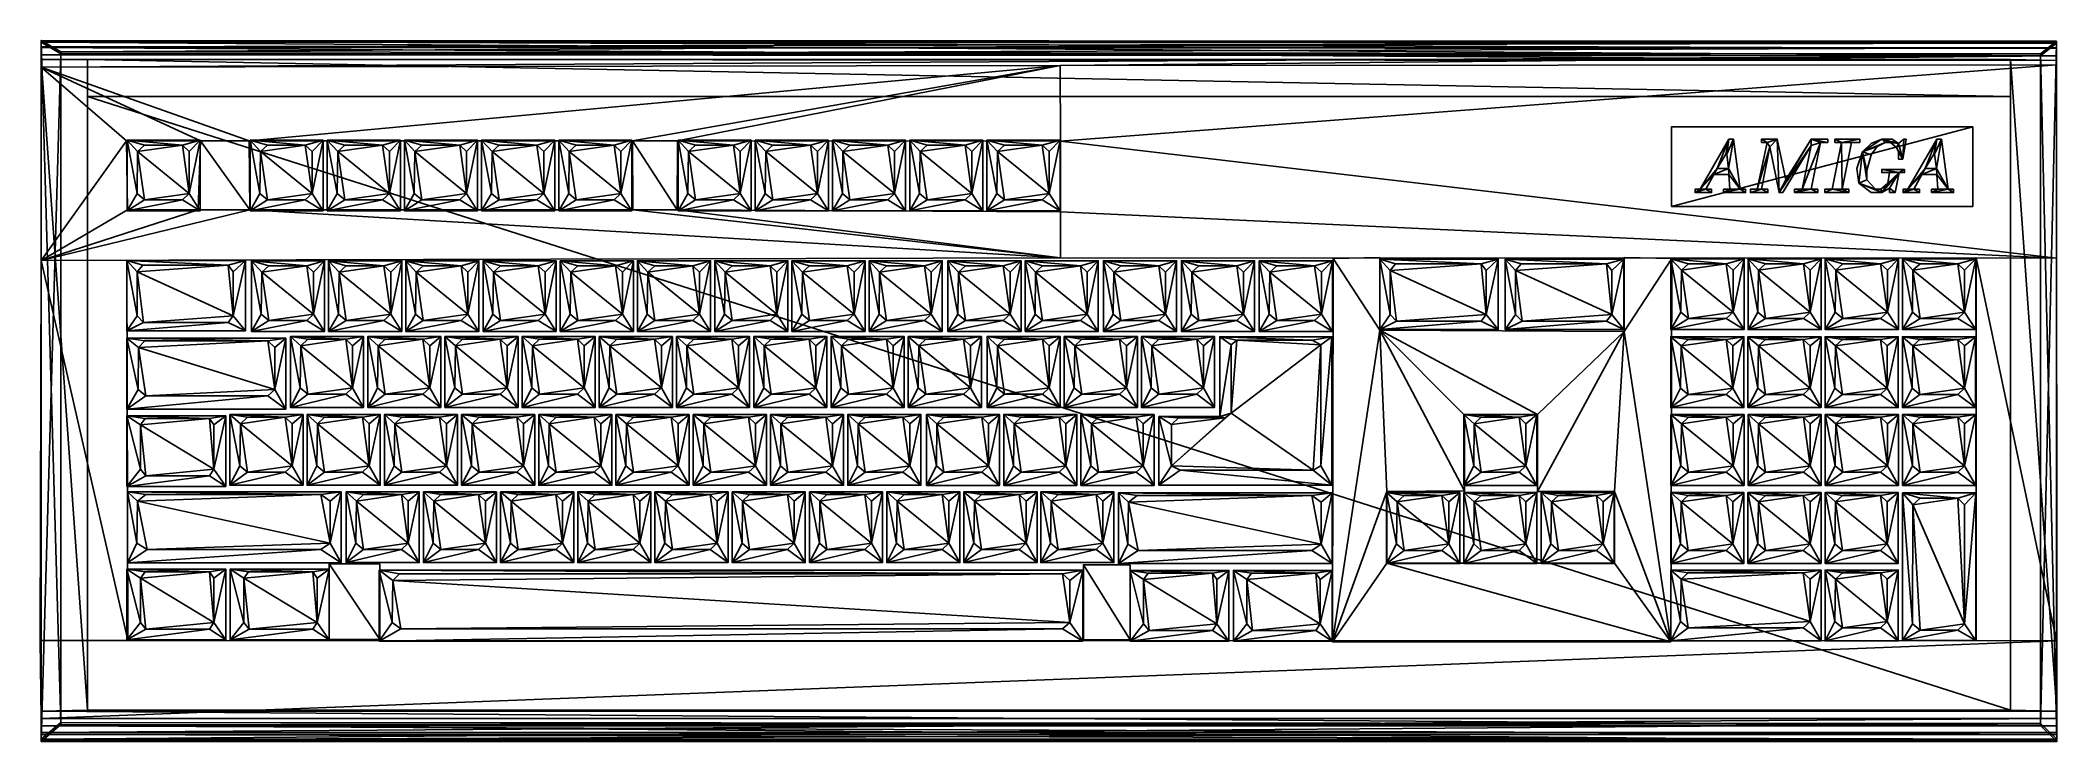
# Model space of a CAD drawing. Header units: metres. Extents: x -32 to 229, y -58 to 33.
import ezdxf

# ---------------------------------------------------------------- set-up
doc = ezdxf.new("R2010")
doc.units = ezdxf.units.M

msp = doc.modelspace()

# ---------------------------------------------------------------- linework, layer by layer
at = {"color": 4, "linetype": 'CONTINUOUS'}
for points in [[(-28.9315, 31.0822, 1.77477), (-31.4598, 32.5803, 1.98262), (-28.9315, -55.5378, -8.65)], [(229.02, 32.4654, 1.96646), (-31.4598, 32.5803, 1.98262), (-28.9315, 31.0822, 1.77477)], [(-31.4598, 32.5803, 1.98262), (-31.4598, 32.4758, 0.21631), (-31.4598, -57.0798, -10.0005)], [(-31.4598, 32.5803, 1.98262), (-31.4598, 32.4758, 0.21631), (229.02, 32.3609, 0.20015)], [(-31.4598, 32.5803, 1.98262), (-31.4598, -57.6731, -8.85785), (-31.4598, -57.0798, -10.0005)], [(-28.9315, -55.5378, -8.65), (-31.4598, 32.5803, 1.98262), (-31.4598, -57.6731, -8.85785)], [(229.02, 32.4654, 1.96646), (-31.4598, 32.5803, 1.98262), (229.02, 32.3609, 0.20015)], [(-31.4598, 32.4758, 0.21631), (-31.4598, 31.6458, -1.16908), (-31.4598, -57.0798, -10.0005)], [(-31.4598, 32.4758, 0.21631), (-31.4598, 31.6458, -1.16908), (229.02, 31.5309, -1.18523)], [(229.02, 32.3609, 0.20015), (-31.4598, 32.4758, 0.21631), (229.02, 31.5309, -1.18523)], [(-31.4598, 32.3282, 3.16015), (-31.4598, 31.7351, 4.75323), (-31.4598, -57.9989, -7.68031)], [(-31.4598, 31.7351, 4.75323), (-31.4598, 32.3282, 3.16015), (229.02, 32.2132, 3.144)], [(-28.9315, 30.8302, 2.95215), (-31.4598, 32.3282, 3.16015), (-31.4598, -57.9989, -7.68031)], [(-28.9315, 30.8302, 2.95215), (-31.4598, 32.3282, 3.16015), (226.938, 30.5942, 2.936)], [(229.02, 32.2132, 3.144), (-31.4598, 32.3282, 3.16015), (226.938, 30.5942, 2.936)], [(229.02, 31.6202, 4.73708), (-31.4598, 31.7351, 4.75323), (229.02, 32.2132, 3.144)], [(-31.4598, 31.7351, 4.75323), (-31.4598, 30.7114, 5.72292), (-31.4598, -56.8277, -4.70169)], [(229.02, 31.6202, 4.73708), (-31.4598, 31.7351, 4.75323), (-31.4598, 30.7114, 5.72292)], [(-31.4598, 31.7351, 4.75323), (-31.4598, -57.7469, -6.08692), (-31.4598, -57.9989, -7.68031)], [(-31.4598, 31.7351, 4.75323), (-31.4598, -56.8277, -4.70169), (-31.4598, -57.7469, -6.08692)], [(-31.4598, 31.6458, -1.16908), (-31.4598, 30.0905, -2.13877), (-31.4598, -54.0551, -11.7668)], [(-31.4598, 31.6458, -1.16908), (-31.4598, 30.0905, -2.13877), (229.02, 29.9755, -2.15492)], [(-31.4598, 31.6458, -1.16908), (-31.4598, -55.9392, -11.178), (-31.4598, -54.0551, -11.7668)], [(-31.4598, 31.6458, -1.16908), (-31.4598, -57.0798, -10.0005), (-31.4598, -55.9392, -11.178)], [(229.02, 31.5309, -1.18523), (-31.4598, 31.6458, -1.16908), (229.02, 29.9755, -2.15492)], [(229.02, 31.6202, 4.73708), (-31.4598, 30.7114, 5.72292), (229.02, 30.5965, 5.70677)], [(229.02, 32.4654, 1.96646), (-28.9315, 31.0822, 1.77477), (226.938, 30.8462, 1.75862)], [(229.02, 32.4654, 1.96646), (226.938, 30.8462, 1.75862), (229.042, -57.6731, -8.85785)], [(229.02, 32.2132, 3.144), (226.938, 30.5942, 2.936), (226.959, -55.8957, -7.47246)], [(229.02, 32.2132, 3.144), (226.959, -55.8957, -7.47246), (229.042, -57.9989, -7.68031)], [(229.02, 32.4654, 1.96646), (229.02, 32.3609, 0.20015), (229.042, -57.6731, -8.85785)], [(229.02, 32.3609, 0.20015), (229.042, -57.0798, -10.0005), (229.042, -55.9392, -11.178)], [(229.02, 32.3609, 0.20015), (229.02, 31.5309, -1.18523), (229.042, -55.9392, -11.178)], [(229.02, 32.3609, 0.20015), (229.042, -57.6731, -8.85785), (229.042, -57.0798, -10.0005)], [(229.02, 32.2132, 3.144), (229.042, -57.7469, -6.08692), (229.042, -57.9989, -7.68031)], [(229.02, 32.2132, 3.144), (229.02, 31.6202, 4.73708), (229.042, -57.7469, -6.08692)], [(229.02, 31.6202, 4.73708), (229.02, 30.5965, 5.70677), (229.042, -57.7469, -6.08692)], [(229.02, 31.5309, -1.18523), (229.02, 29.9755, -2.15492), (229.042, -55.9392, -11.178)], [(-28.9315, 30.8302, 2.95215), (-28.9315, -55.7746, -7.47246), (-31.4598, -57.9989, -7.68031)], [(-31.4598, 30.7114, 5.72292), (-31.4597, 29.1252, 6.48477), (-31.4598, -56.8277, -4.70169)], [(229.02, 30.5965, 5.70677), (-31.4598, 30.7114, 5.72292), (-31.4597, 29.1252, 6.48477)], [(-25.4689, 30.1072, -1.95338), (-31.4598, 30.0905, -2.13877), (-25.4689, -53.9355, -11.8111)], [(-25.4689, -53.9355, -11.8111), (-31.4598, 30.0905, -2.13877), (-31.4598, -54.0551, -11.7668)], [(-31.4597, 29.1252, 6.48477), (-31.4598, -55.0202, -3.732), (-31.4598, -56.8277, -4.70169)], [(-20.4278, 19.5854, 5.57077), (-31.4597, 29.1252, 6.48477), (-31.4598, 4.12569, 3.96877)], [(229.02, 30.5965, 5.70677), (100.225, 29.3271, 6.47662), (-31.4597, 29.1252, 6.48477)], [(100.225, 29.3271, 6.47662), (-31.4597, 29.1252, 6.48477), (-4.58508, 19.5854, 5.57077)], [(-4.58508, 19.5854, 5.57077), (-31.4597, 29.1252, 6.48477), (-10.8718, 19.5854, 5.57077)], [(-10.8718, 19.5854, 5.57077), (-31.4597, 29.1252, 6.48477), (-20.4278, 19.5854, 5.57077)], [(-28.9315, 31.0822, 1.77477), (-28.9315, 30.8302, 2.95215), (-28.9315, -55.5378, -8.65)], [(-28.9315, 30.8302, 2.95215), (-28.9315, 31.0822, 1.77477), (226.938, 30.8462, 1.75862)], [(226.938, 30.5942, 2.936), (-28.9315, 30.8302, 2.95215), (226.938, 30.8462, 1.75862)], [(-28.9315, 30.8302, 2.95215), (-28.9315, -55.7746, -7.47246), (-28.9315, -55.5378, -8.65)], [(223.066, 30.1072, -1.95338), (-25.4689, 30.1072, -1.95338), (223.066, 25.3257, -11.8111)], [(223.066, 25.3257, -11.8111), (-25.4689, 30.1072, -1.95338), (-25.4689, 25.3257, -11.8111)], [(-25.4689, 30.1072, -1.95338), (-25.4689, 25.3257, -11.8111), (-25.4689, -53.9355, -11.8111)], [(100.225, 29.3271, 6.47662), (44.9371, 19.5854, 5.57077), (-4.58508, 19.5854, 5.57077)], [(100.225, 29.3271, 6.47662), (50.7946, 19.5854, 5.57077), (44.9371, 19.5854, 5.57077)], [(100.225, 29.3271, 6.47662), (50.7946, 19.5854, 5.57077), (100.281, 19.5485, 5.404)], [(229.021, 29.426, 6.46862), (229.02, 30.5965, 5.70677), (100.225, 29.3271, 6.47662)], [(229.021, 29.426, 6.46862), (100.225, 29.3271, 6.47662), (100.281, 19.5485, 5.404)], [(229.021, 29.426, 6.46862), (100.281, 19.5485, 5.404), (229.026, 4.45523, 3.95677)], [(229.02, 29.9755, -2.15492), (223.066, 30.1072, -1.95338), (229.042, -54.0551, -11.7668)], [(223.066, -53.9355, -11.8111), (223.066, 30.1072, -1.95338), (229.042, -54.0551, -11.7668)], [(223.066, 30.1072, -1.95338), (223.066, 25.3257, -11.8111), (223.066, -53.9355, -11.8111)], [(226.959, -55.6589, -8.65), (226.938, 30.8462, 1.75862), (229.042, -57.6731, -8.85785)], [(226.938, 30.8462, 1.75862), (226.959, -55.8957, -7.47246), (226.959, -55.6589, -8.65)], [(226.938, 30.8462, 1.75862), (226.938, 30.5942, 2.936), (226.959, -55.8957, -7.47246)], [(229.02, 30.5965, 5.70677), (229.042, -56.8277, -4.70169), (229.042, -57.7469, -6.08692)], [(229.02, 30.5965, 5.70677), (229.042, -55.0202, -3.732), (229.042, -56.8277, -4.70169)], [(229.02, 30.5965, 5.70677), (229.021, 29.426, 6.46862), (229.042, -55.0202, -3.732)], [(229.02, 29.9755, -2.15492), (229.042, -55.9392, -11.178), (229.042, -54.0551, -11.7668)], [(223.066, 25.3257, -11.8111), (-25.4689, 25.3257, -11.8111), (223.066, -53.9355, -11.8111)], [(223.066, -53.9355, -11.8111), (-25.4689, 25.3257, -11.8111), (-25.4689, -53.9355, -11.8111)], [(218.184, 21.4145, 5.95585), (179.264, 21.4145, 5.95585), (179.264, 11.13, 4.87492)], [(218.184, 21.4145, 5.95585), (218.184, 11.13, 4.87492), (179.264, 11.13, 4.87492)], [(-20.33, 10.6702, 4.40415), (-20.4278, 19.5854, 5.57077), (-31.4598, 4.12569, 3.96877)], [(-18.1025, 19.0558, 8.07246), (-19.0085, 18.2203, 8.014), (-20.3588, 19.6862, 4.05169)], [(-13.2125, 19.0558, 8.07246), (-19.0085, 18.2203, 8.014), (-20.3588, 19.6862, 4.05169)], [(-19.0085, 18.2203, 8.014), (-19.0877, 12.8022, 7.63523), (-20.3588, 19.6862, 4.05169)], [(-13.2125, 19.0558, 8.07246), (-18.1025, 19.0558, 8.07246), (-20.3588, 19.6862, 4.05169)], [(-10.9071, 19.6862, 4.05169), (-13.2125, 19.0558, 8.07246), (-20.3588, 19.6862, 4.05169)], [(-20.3588, 19.6862, 4.05169), (-19.0877, 12.8022, 7.63523), (-20.3588, 10.5665, 3.41431)], [(-13.2125, 19.0558, 8.07246), (-18.1025, 19.0558, 8.07246), (-19.0085, 18.2203, 8.014)], [(-13.2125, 19.0558, 8.07246), (-19.0085, 18.2203, 8.014), (-12.3311, 12.8022, 7.63523)], [(-12.3311, 18.2222, 8.01415), (-13.2125, 19.0558, 8.07246), (-10.9071, 19.6862, 4.05169)], [(-13.2125, 19.0558, 8.07246), (-12.3311, 12.8022, 7.63523), (-10.9071, 19.6862, 4.05169)], [(-12.3311, 18.2222, 8.01415), (-13.2125, 19.0558, 8.07246), (-12.3311, 12.8022, 7.63523)], [(-12.3311, 18.2222, 8.01415), (-12.3311, 12.8022, 7.63523), (-10.9071, 19.6862, 4.05169)], [(-10.9071, 19.6862, 4.05169), (-12.3311, 12.8022, 7.63523), (-10.9071, 10.5665, 3.41431)], [(-4.48723, 10.6702, 4.40415), (-10.8718, 19.5854, 5.57077), (-11.2032, 10.6702, 4.40415)], [(-4.58508, 19.5854, 5.57077), (-10.8718, 19.5854, 5.57077), (-4.48723, 10.6702, 4.40415)], [(-2.22262, 19.0558, 8.07246), (-3.12862, 18.2203, 8.014), (-4.47892, 19.6862, 4.05169)], [(2.66738, 19.0558, 8.07246), (-3.12862, 18.2203, 8.014), (-4.47892, 19.6862, 4.05169)], [(-3.12862, 18.2203, 8.014), (-3.20785, 12.8022, 7.63523), (-4.47892, 19.6862, 4.05169)], [(2.66738, 19.0558, 8.07246), (-2.22262, 19.0558, 8.07246), (-4.47892, 19.6862, 4.05169)], [(4.97277, 19.6862, 4.05169), (2.66738, 19.0558, 8.07246), (-4.47892, 19.6862, 4.05169)], [(-4.47892, 19.6862, 4.05169), (-3.20785, 12.8022, 7.63523), (-4.47892, 10.5665, 3.41431)], [(2.66738, 19.0558, 8.07246), (-2.22262, 19.0558, 8.07246), (-3.12862, 18.2203, 8.014)], [(2.66738, 19.0558, 8.07246), (-3.12862, 18.2203, 8.014), (3.54877, 12.8022, 7.63523)], [(3.54877, 18.2222, 8.01415), (2.66738, 19.0558, 8.07246), (4.97277, 19.6862, 4.05169)], [(2.66738, 19.0558, 8.07246), (3.54877, 12.8022, 7.63523), (4.97277, 19.6862, 4.05169)], [(3.54877, 18.2222, 8.01415), (2.66738, 19.0558, 8.07246), (3.54877, 12.8022, 7.63523)], [(3.54877, 18.2222, 8.01415), (3.54877, 12.8022, 7.63523), (4.97277, 19.6862, 4.05169)], [(4.97277, 19.6862, 4.05169), (3.54877, 12.8022, 7.63523), (4.97277, 10.5665, 3.41431)], [(7.75708, 19.0558, 8.07246), (6.85108, 18.2203, 8.014), (5.50077, 19.6862, 4.05169)], [(12.6471, 19.0558, 8.07246), (6.85108, 18.2203, 8.014), (5.50077, 19.6862, 4.05169)], [(6.85108, 18.2203, 8.014), (6.77185, 12.8022, 7.63523), (5.50077, 19.6862, 4.05169)], [(12.6471, 19.0558, 8.07246), (7.75708, 19.0558, 8.07246), (5.50077, 19.6862, 4.05169)], [(14.9525, 19.6862, 4.05169), (12.6471, 19.0558, 8.07246), (5.50077, 19.6862, 4.05169)], [(5.50077, 19.6862, 4.05169), (6.77185, 12.8022, 7.63523), (5.50077, 10.5665, 3.41431)], [(12.6471, 19.0558, 8.07246), (7.75708, 19.0558, 8.07246), (6.85108, 18.2203, 8.014)], [(12.6471, 19.0558, 8.07246), (6.85108, 18.2203, 8.014), (13.5285, 12.8022, 7.63523)], [(13.5285, 18.2222, 8.01415), (12.6471, 19.0558, 8.07246), (14.9525, 19.6862, 4.05169)], [(12.6471, 19.0558, 8.07246), (13.5285, 12.8022, 7.63523), (14.9525, 19.6862, 4.05169)], [(13.5285, 18.2222, 8.01415), (12.6471, 19.0558, 8.07246), (13.5285, 12.8022, 7.63523)], [(13.5285, 18.2222, 8.01415), (13.5285, 12.8022, 7.63523), (14.9525, 19.6862, 4.05169)], [(14.9525, 19.6862, 4.05169), (13.5285, 12.8022, 7.63523), (14.9525, 10.5665, 3.41431)], [(15.4806, 19.6862, 4.05169), (16.7517, 12.8022, 7.63523), (15.4806, 10.5665, 3.41431)], [(24.9323, 19.6862, 4.05169), (22.6269, 19.0558, 8.07246), (15.4806, 19.6862, 4.05169)], [(16.8309, 18.2203, 8.014), (16.7517, 12.8022, 7.63523), (15.4806, 19.6862, 4.05169)], [(22.6269, 19.0558, 8.07246), (17.7369, 19.0558, 8.07246), (15.4806, 19.6862, 4.05169)], [(22.6269, 19.0558, 8.07246), (16.8309, 18.2203, 8.014), (15.4806, 19.6862, 4.05169)], [(17.7369, 19.0558, 8.07246), (16.8309, 18.2203, 8.014), (15.4806, 19.6862, 4.05169)], [(22.6269, 19.0558, 8.07246), (16.8309, 18.2203, 8.014), (23.5083, 12.8022, 7.63523)], [(22.6269, 19.0558, 8.07246), (17.7369, 19.0558, 8.07246), (16.8309, 18.2203, 8.014)], [(22.6269, 19.0558, 8.07246), (23.5083, 12.8022, 7.63523), (24.9323, 19.6862, 4.05169)], [(23.5083, 18.2222, 8.01415), (22.6269, 19.0558, 8.07246), (24.9323, 19.6862, 4.05169)], [(23.5083, 18.2222, 8.01415), (22.6269, 19.0558, 8.07246), (23.5083, 12.8022, 7.63523)], [(24.9323, 19.6862, 4.05169), (23.5083, 12.8022, 7.63523), (24.9323, 10.5665, 3.41431)], [(23.5083, 18.2222, 8.01415), (23.5083, 12.8022, 7.63523), (24.9323, 19.6862, 4.05169)], [(27.7169, 19.0558, 8.07246), (26.8109, 18.2203, 8.014), (25.4606, 19.6862, 4.05169)], [(32.6069, 19.0558, 8.07246), (26.8109, 18.2203, 8.014), (25.4606, 19.6862, 4.05169)], [(26.8109, 18.2203, 8.014), (26.7317, 12.8022, 7.63523), (25.4606, 19.6862, 4.05169)], [(32.6069, 19.0558, 8.07246), (27.7169, 19.0558, 8.07246), (25.4606, 19.6862, 4.05169)], [(34.9123, 19.6862, 4.05169), (32.6069, 19.0558, 8.07246), (25.4606, 19.6862, 4.05169)], [(25.4606, 19.6862, 4.05169), (26.7317, 12.8022, 7.63523), (25.4606, 10.5665, 3.41431)], [(32.6069, 19.0558, 8.07246), (27.7169, 19.0558, 8.07246), (26.8109, 18.2203, 8.014)], [(32.6069, 19.0558, 8.07246), (26.8109, 18.2203, 8.014), (33.4883, 12.8022, 7.63523)], [(33.4883, 18.2222, 8.01415), (32.6069, 19.0558, 8.07246), (34.9123, 19.6862, 4.05169)], [(32.6069, 19.0558, 8.07246), (33.4883, 12.8022, 7.63523), (34.9123, 19.6862, 4.05169)], [(33.4883, 18.2222, 8.01415), (32.6069, 19.0558, 8.07246), (33.4883, 12.8022, 7.63523)], [(33.4883, 18.2222, 8.01415), (33.4883, 12.8022, 7.63523), (34.9123, 19.6862, 4.05169)], [(34.9123, 19.6862, 4.05169), (33.4883, 12.8022, 7.63523), (34.9123, 10.5665, 3.41431)], [(35.4403, 19.6862, 4.05169), (36.7114, 12.8022, 7.63523), (35.4403, 10.5665, 3.41431)], [(44.892, 19.6862, 4.05169), (42.5866, 19.0558, 8.07246), (35.4403, 19.6862, 4.05169)], [(36.7906, 18.2203, 8.014), (36.7114, 12.8022, 7.63523), (35.4403, 19.6862, 4.05169)], [(42.5866, 19.0558, 8.07246), (37.6966, 19.0558, 8.07246), (35.4403, 19.6862, 4.05169)], [(42.5866, 19.0558, 8.07246), (36.7906, 18.2203, 8.014), (35.4403, 19.6862, 4.05169)], [(37.6966, 19.0558, 8.07246), (36.7906, 18.2203, 8.014), (35.4403, 19.6862, 4.05169)], [(42.5866, 19.0558, 8.07246), (36.7906, 18.2203, 8.014), (43.468, 12.8022, 7.63523)], [(42.5866, 19.0558, 8.07246), (37.6966, 19.0558, 8.07246), (36.7906, 18.2203, 8.014)], [(42.5866, 19.0558, 8.07246), (43.468, 12.8022, 7.63523), (44.892, 19.6862, 4.05169)], [(43.468, 18.2222, 8.01415), (42.5866, 19.0558, 8.07246), (44.892, 19.6862, 4.05169)], [(43.468, 18.2222, 8.01415), (42.5866, 19.0558, 8.07246), (43.468, 12.8022, 7.63523)], [(44.892, 19.6862, 4.05169), (43.468, 12.8022, 7.63523), (44.892, 10.5665, 3.41431)], [(43.468, 18.2222, 8.01415), (43.468, 12.8022, 7.63523), (44.892, 19.6862, 4.05169)], [(50.7946, 19.5854, 5.57077), (44.9371, 19.5854, 5.57077), (50.7146, 10.6702, 4.40415)], [(50.7146, 10.6702, 4.40415), (44.9371, 19.5854, 5.57077), (44.9792, 10.6702, 4.40415)], [(50.8525, 19.6862, 4.05169), (52.1235, 12.8022, 7.63523), (50.8525, 10.5665, 3.41431)], [(60.3042, 19.6862, 4.05169), (57.9988, 19.0558, 8.07246), (50.8525, 19.6862, 4.05169)], [(52.2028, 18.2203, 8.014), (52.1235, 12.8022, 7.63523), (50.8525, 19.6862, 4.05169)], [(57.9988, 19.0558, 8.07246), (53.1088, 19.0558, 8.07246), (50.8525, 19.6862, 4.05169)], [(57.9988, 19.0558, 8.07246), (52.2028, 18.2203, 8.014), (50.8525, 19.6862, 4.05169)], [(53.1088, 19.0558, 8.07246), (52.2028, 18.2203, 8.014), (50.8525, 19.6862, 4.05169)], [(57.9988, 19.0558, 8.07246), (52.2028, 18.2203, 8.014), (58.8802, 12.8022, 7.63523)], [(57.9988, 19.0558, 8.07246), (53.1088, 19.0558, 8.07246), (52.2028, 18.2203, 8.014)], [(57.9988, 19.0558, 8.07246), (58.8802, 12.8022, 7.63523), (60.3042, 19.6862, 4.05169)], [(58.8802, 18.2222, 8.01415), (57.9988, 19.0558, 8.07246), (60.3042, 19.6862, 4.05169)], [(58.8802, 18.2222, 8.01415), (57.9988, 19.0558, 8.07246), (58.8802, 12.8022, 7.63523)], [(60.3042, 19.6862, 4.05169), (58.8802, 12.8022, 7.63523), (60.3042, 10.5665, 3.41431)], [(58.8802, 18.2222, 8.01415), (58.8802, 12.8022, 7.63523), (60.3042, 19.6862, 4.05169)], [(60.8322, 19.6862, 4.05169), (62.1032, 12.8022, 7.63523), (60.8322, 10.5665, 3.41431)], [(70.2838, 19.6862, 4.05169), (67.9785, 19.0558, 8.07246), (60.8322, 19.6862, 4.05169)], [(62.1825, 18.2203, 8.014), (62.1032, 12.8022, 7.63523), (60.8322, 19.6862, 4.05169)], [(67.9785, 19.0558, 8.07246), (63.0885, 19.0558, 8.07246), (60.8322, 19.6862, 4.05169)], [(67.9785, 19.0558, 8.07246), (62.1825, 18.2203, 8.014), (60.8322, 19.6862, 4.05169)], [(63.0885, 19.0558, 8.07246), (62.1825, 18.2203, 8.014), (60.8322, 19.6862, 4.05169)], [(67.9785, 19.0558, 8.07246), (62.1825, 18.2203, 8.014), (68.8598, 12.8022, 7.63523)], [(67.9785, 19.0558, 8.07246), (63.0885, 19.0558, 8.07246), (62.1825, 18.2203, 8.014)], [(67.9785, 19.0558, 8.07246), (68.8598, 12.8022, 7.63523), (70.2838, 19.6862, 4.05169)], [(68.8598, 18.2222, 8.01415), (67.9785, 19.0558, 8.07246), (70.2838, 19.6862, 4.05169)], [(68.8598, 18.2222, 8.01415), (67.9785, 19.0558, 8.07246), (68.8598, 12.8022, 7.63523)], [(70.2838, 19.6862, 4.05169), (68.8598, 12.8022, 7.63523), (70.2838, 10.5665, 3.41431)], [(68.8598, 18.2222, 8.01415), (68.8598, 12.8022, 7.63523), (70.2838, 19.6862, 4.05169)], [(73.0683, 19.0558, 8.07246), (72.1623, 18.2203, 8.014), (70.812, 19.6862, 4.05169)], [(77.9583, 19.0558, 8.07246), (72.1623, 18.2203, 8.014), (70.812, 19.6862, 4.05169)], [(72.1623, 18.2203, 8.014), (72.0831, 12.8022, 7.63523), (70.812, 19.6862, 4.05169)], [(77.9583, 19.0558, 8.07246), (73.0683, 19.0558, 8.07246), (70.812, 19.6862, 4.05169)], [(80.2637, 19.6862, 4.05169), (77.9583, 19.0558, 8.07246), (70.812, 19.6862, 4.05169)], [(70.812, 19.6862, 4.05169), (72.0831, 12.8022, 7.63523), (70.812, 10.5665, 3.41431)], [(77.9583, 19.0558, 8.07246), (73.0683, 19.0558, 8.07246), (72.1623, 18.2203, 8.014)], [(77.9583, 19.0558, 8.07246), (72.1623, 18.2203, 8.014), (78.8397, 12.8022, 7.63523)], [(78.8397, 18.2222, 8.01415), (77.9583, 19.0558, 8.07246), (80.2637, 19.6862, 4.05169)], [(77.9583, 19.0558, 8.07246), (78.8397, 12.8022, 7.63523), (80.2637, 19.6862, 4.05169)], [(78.8397, 18.2222, 8.01415), (77.9583, 19.0558, 8.07246), (78.8397, 12.8022, 7.63523)], [(78.8397, 18.2222, 8.01415), (78.8397, 12.8022, 7.63523), (80.2637, 19.6862, 4.05169)], [(80.2637, 19.6862, 4.05169), (78.8397, 12.8022, 7.63523), (80.2637, 10.5665, 3.41431)], [(80.792, 19.6862, 4.05169), (82.0631, 12.8022, 7.63523), (80.792, 10.5665, 3.41431)], [(90.2437, 19.6862, 4.05169), (87.9383, 19.0558, 8.07246), (80.792, 19.6862, 4.05169)], [(82.1423, 18.2203, 8.014), (82.0631, 12.8022, 7.63523), (80.792, 19.6862, 4.05169)], [(87.9383, 19.0558, 8.07246), (83.0483, 19.0558, 8.07246), (80.792, 19.6862, 4.05169)], [(87.9383, 19.0558, 8.07246), (82.1423, 18.2203, 8.014), (80.792, 19.6862, 4.05169)], [(83.0483, 19.0558, 8.07246), (82.1423, 18.2203, 8.014), (80.792, 19.6862, 4.05169)], [(87.9383, 19.0558, 8.07246), (82.1423, 18.2203, 8.014), (88.8197, 12.8022, 7.63523)], [(87.9383, 19.0558, 8.07246), (83.0483, 19.0558, 8.07246), (82.1423, 18.2203, 8.014)], [(87.9383, 19.0558, 8.07246), (88.8197, 12.8022, 7.63523), (90.2437, 19.6862, 4.05169)], [(88.8197, 18.2222, 8.01415), (87.9383, 19.0558, 8.07246), (90.2437, 19.6862, 4.05169)], [(88.8197, 18.2222, 8.01415), (87.9383, 19.0558, 8.07246), (88.8197, 12.8022, 7.63523)], [(90.2437, 19.6862, 4.05169), (88.8197, 12.8022, 7.63523), (90.2437, 10.5665, 3.41431)], [(88.8197, 18.2222, 8.01415), (88.8197, 12.8022, 7.63523), (90.2437, 19.6862, 4.05169)], [(93.028, 19.0558, 8.07246), (92.122, 18.2203, 8.014), (90.7717, 19.6862, 4.05169)], [(97.918, 19.0558, 8.07246), (92.122, 18.2203, 8.014), (90.7717, 19.6862, 4.05169)], [(92.122, 18.2203, 8.014), (92.0428, 12.8022, 7.63523), (90.7717, 19.6862, 4.05169)], [(97.918, 19.0558, 8.07246), (93.028, 19.0558, 8.07246), (90.7717, 19.6862, 4.05169)], [(100.223, 19.6862, 4.05169), (97.918, 19.0558, 8.07246), (90.7717, 19.6862, 4.05169)], [(90.7717, 19.6862, 4.05169), (92.0428, 12.8022, 7.63523), (90.7717, 10.5665, 3.41431)], [(97.918, 19.0558, 8.07246), (93.028, 19.0558, 8.07246), (92.122, 18.2203, 8.014)], [(97.918, 19.0558, 8.07246), (92.122, 18.2203, 8.014), (98.7994, 12.8022, 7.63523)], [(98.7994, 18.2222, 8.01415), (97.918, 19.0558, 8.07246), (100.223, 19.6862, 4.05169)], [(97.918, 19.0558, 8.07246), (98.7994, 12.8022, 7.63523), (100.223, 19.6862, 4.05169)], [(98.7994, 18.2222, 8.01415), (97.918, 19.0558, 8.07246), (98.7994, 12.8022, 7.63523)], [(98.7994, 18.2222, 8.01415), (98.7994, 12.8022, 7.63523), (100.223, 19.6862, 4.05169)], [(100.223, 19.6862, 4.05169), (98.7994, 12.8022, 7.63523), (100.223, 10.5665, 3.41431)], [(100.281, 19.5485, 5.404), (100.26, 10.4297, 4.89123), (229.026, 4.45523, 3.95677)], [(186.668, 19.8089, 6.02092), (185.171, 16.0148, 5.62215), (182.94, 13.3457, 5.34169)], [(186.668, 19.8089, 6.02092), (186.262, 17.8851, 5.81877), (185.171, 16.0148, 5.62215)], [(186.668, 19.8089, 6.02092), (186.388, 17.8851, 5.81877), (186.262, 17.8851, 5.81877)], [(187.263, 19.8089, 6.02092), (186.668, 19.8089, 6.02092), (186.388, 17.8851, 5.81877)], [(187.263, 19.8089, 6.02092), (186.388, 17.8851, 5.81877), (186.621, 16.0148, 5.62215)], [(187.263, 19.8089, 6.02092), (186.621, 16.0148, 5.62215), (188.125, 13.3457, 5.34169)], [(191.964, 18.8446, 5.91954), (191.607, 19.4086, 5.97877), (190.312, 13.3457, 5.34169)], [(191.964, 18.8446, 5.91954), (190.88, 13.3457, 5.34169), (190.312, 13.3457, 5.34169)], [(191.607, 19.4086, 5.97877), (190.893, 19.8315, 6.02323), (190.893, 19.4086, 5.97877)], [(192.915, 19.8315, 6.02323), (190.893, 19.8315, 6.02323), (191.607, 19.4086, 5.97877)], [(192.915, 19.8315, 6.02323), (191.607, 19.4086, 5.97877), (191.964, 18.8446, 5.91954)], [(192.915, 19.8315, 6.02323), (191.964, 18.8446, 5.91954), (193.153, 12.9223, 5.29723)], [(194.045, 14.5442, 5.46754), (192.915, 19.8315, 6.02323), (193.153, 12.9223, 5.29723)], [(197.316, 19.8315, 6.02323), (194.045, 14.5442, 5.46754), (193.153, 12.9223, 5.29723)], [(197.316, 18.9857, 5.93431), (197.316, 19.8315, 6.02323), (193.153, 12.9223, 5.29723)], [(197.316, 18.9857, 5.93431), (193.629, 12.9223, 5.29723), (193.153, 12.9223, 5.29723)], [(198.505, 19.4086, 5.97877), (197.316, 13.3457, 5.34169), (196.127, 13.3457, 5.34169)], [(198.505, 19.4086, 5.97877), (197.316, 18.9857, 5.93431), (196.127, 13.3457, 5.34169)], [(199.457, 19.8315, 6.02323), (197.316, 19.8315, 6.02323), (199.457, 19.4086, 5.97877)], [(199.457, 19.4086, 5.97877), (197.316, 19.8315, 6.02323), (198.505, 19.4086, 5.97877)], [(198.505, 19.4086, 5.97877), (197.316, 19.8315, 6.02323), (197.316, 18.9857, 5.93431)], [(201.336, 13.3457, 5.34169), (201.218, 19.4086, 5.97877), (200.028, 13.3457, 5.34169)], [(203.596, 19.8315, 6.02323), (200.385, 19.8315, 6.02323), (201.218, 19.4086, 5.97877)], [(201.218, 19.4086, 5.97877), (200.385, 19.8315, 6.02323), (200.385, 19.4086, 5.97877)], [(203.596, 19.4086, 5.97877), (203.596, 19.8315, 6.02323), (201.218, 19.4086, 5.97877)], [(203.596, 19.4086, 5.97877), (202.526, 19.4086, 5.97877), (201.218, 19.4086, 5.97877)], [(202.526, 19.4086, 5.97877), (201.218, 19.4086, 5.97877), (201.336, 13.3457, 5.34169)], [(206.426, 19.8108, 6.02108), (205.062, 19.2717, 5.96446), (203.925, 18.1938, 5.85108)], [(206.88, 19.4063, 5.97862), (206.426, 19.8108, 6.02108), (203.925, 18.1938, 5.85108)], [(206.88, 19.4063, 5.97862), (205.857, 18.8675, 5.922), (203.925, 18.1938, 5.85108)], [(205.857, 18.8675, 5.922), (203.925, 18.1938, 5.85108), (205.062, 17.7895, 5.80862)], [(207.789, 19.8108, 6.02108), (206.426, 19.8108, 6.02108), (208.585, 19.2717, 5.96446)], [(207.562, 19.4063, 5.97862), (206.426, 19.8108, 6.02108), (208.585, 19.2717, 5.96446)], [(207.562, 19.4063, 5.97862), (206.426, 19.8108, 6.02108), (206.88, 19.4063, 5.97862)], [(208.585, 19.2717, 5.96446), (207.562, 19.4063, 5.97862), (208.358, 18.7328, 5.90769)], [(208.585, 19.2717, 5.96446), (208.358, 18.7328, 5.90769), (209.153, 17.2508, 5.752)], [(208.585, 18.1938, 5.85108), (208.358, 18.7328, 5.90769), (209.153, 17.2508, 5.752)], [(209.267, 19.8108, 6.02108), (208.585, 19.2717, 5.96446), (209.153, 17.2508, 5.752)], [(209.608, 19.8108, 6.02108), (209.267, 19.8108, 6.02108), (209.153, 17.2508, 5.752)], [(213.55, 19.8089, 6.02092), (212.053, 16.0148, 5.62215), (209.822, 13.3457, 5.34169)], [(213.55, 19.8089, 6.02092), (213.144, 17.8851, 5.81877), (212.053, 16.0148, 5.62215)], [(213.55, 19.8089, 6.02092), (213.269, 17.8851, 5.81877), (213.144, 17.8851, 5.81877)], [(214.145, 19.8089, 6.02092), (213.55, 19.8089, 6.02092), (213.269, 17.8851, 5.81877)], [(214.145, 19.8089, 6.02092), (213.269, 17.8851, 5.81877), (213.502, 16.0148, 5.62215)], [(214.145, 19.8089, 6.02092), (213.502, 16.0148, 5.62215), (215.007, 13.3457, 5.34169)], [(-19.0085, 18.2203, 8.014), (-19.0877, 12.8022, 7.63523), (-18.1026, 11.9685, 7.57677)], [(-12.3311, 12.8022, 7.63523), (-19.0085, 18.2203, 8.014), (-18.1026, 11.9685, 7.57677)], [(-3.12862, 18.2203, 8.014), (-3.20785, 12.8022, 7.63523), (-2.22277, 11.9685, 7.57677)], [(3.54877, 12.8022, 7.63523), (-3.12862, 18.2203, 8.014), (-2.22277, 11.9685, 7.57677)], [(6.85108, 18.2203, 8.014), (6.77185, 12.8022, 7.63523), (7.75692, 11.9685, 7.57677)], [(13.5285, 12.8022, 7.63523), (6.85108, 18.2203, 8.014), (7.75692, 11.9685, 7.57677)], [(16.8309, 18.2203, 8.014), (16.7517, 12.8022, 7.63523), (17.7368, 11.9685, 7.57677)], [(23.5083, 12.8022, 7.63523), (16.8309, 18.2203, 8.014), (17.7368, 11.9685, 7.57677)], [(26.8109, 18.2203, 8.014), (26.7317, 12.8022, 7.63523), (27.7168, 11.9685, 7.57677)], [(33.4883, 12.8022, 7.63523), (26.8109, 18.2203, 8.014), (27.7168, 11.9685, 7.57677)], [(36.7906, 18.2203, 8.014), (36.7114, 12.8022, 7.63523), (37.6965, 11.9685, 7.57677)], [(43.468, 12.8022, 7.63523), (36.7906, 18.2203, 8.014), (37.6965, 11.9685, 7.57677)], [(52.2028, 18.2203, 8.014), (52.1235, 12.8022, 7.63523), (53.1086, 11.9685, 7.57677)], [(58.8802, 12.8022, 7.63523), (52.2028, 18.2203, 8.014), (53.1086, 11.9685, 7.57677)], [(62.1825, 18.2203, 8.014), (62.1032, 12.8022, 7.63523), (63.0883, 11.9685, 7.57677)], [(68.8598, 12.8022, 7.63523), (62.1825, 18.2203, 8.014), (63.0883, 11.9685, 7.57677)], [(72.1623, 18.2203, 8.014), (72.0831, 12.8022, 7.63523), (73.0682, 11.9685, 7.57677)], [(78.8397, 12.8022, 7.63523), (72.1623, 18.2203, 8.014), (73.0682, 11.9685, 7.57677)], [(82.1423, 18.2203, 8.014), (82.0631, 12.8022, 7.63523), (83.0482, 11.9685, 7.57677)], [(88.8197, 12.8022, 7.63523), (82.1423, 18.2203, 8.014), (83.0482, 11.9685, 7.57677)], [(92.122, 18.2203, 8.014), (92.0428, 12.8022, 7.63523), (93.0278, 11.9685, 7.57677)], [(98.7994, 12.8022, 7.63523), (92.122, 18.2203, 8.014), (93.0278, 11.9685, 7.57677)], [(185.171, 16.0148, 5.62215), (184.718, 15.2443, 5.54108), (182.94, 13.3457, 5.34169)], [(186.663, 15.2443, 5.54108), (186.621, 16.0148, 5.62215), (184.718, 15.2443, 5.54108)], [(186.621, 16.0148, 5.62215), (185.171, 16.0148, 5.62215), (184.718, 15.2443, 5.54108)], [(186.663, 15.2443, 5.54108), (186.621, 16.0148, 5.62215), (188.125, 13.3457, 5.34169)], [(203.925, 18.1938, 5.85108), (203.218, 16.0383, 5.62477), (203.475, 14.152, 5.42631)], [(204.494, 14.5563, 5.46877), (203.925, 18.1938, 5.85108), (203.475, 14.152, 5.42631)], [(204.494, 15.7689, 5.59631), (203.925, 18.1938, 5.85108), (204.494, 14.5563, 5.46877)], [(205.062, 17.7895, 5.80862), (203.925, 18.1938, 5.85108), (204.494, 15.7689, 5.59631)], [(209.38, 15.9035, 5.61046), (206.426, 15.9035, 5.61046), (208.698, 15.4994, 5.568)], [(208.698, 15.4994, 5.568), (206.426, 15.9035, 5.61046), (206.426, 15.4994, 5.568)], [(209.153, 17.2508, 5.752), (208.585, 18.1938, 5.85108), (208.585, 17.2508, 5.752)], [(209.38, 15.9035, 5.61046), (209.38, 15.4994, 5.568), (208.698, 15.4994, 5.568)], [(212.053, 16.0148, 5.62215), (211.6, 15.2443, 5.54108), (209.822, 13.3457, 5.34169)], [(213.544, 15.2443, 5.54108), (213.502, 16.0148, 5.62215), (211.6, 15.2443, 5.54108)], [(213.502, 16.0148, 5.62215), (212.053, 16.0148, 5.62215), (211.6, 15.2443, 5.54108)], [(213.544, 15.2443, 5.54108), (213.502, 16.0148, 5.62215), (215.007, 13.3457, 5.34169)], [(184.438, 12.9223, 5.29723), (183.676, 13.3457, 5.34169), (182.297, 12.9223, 5.29723)], [(183.676, 13.3457, 5.34169), (182.94, 13.3457, 5.34169), (182.297, 12.9223, 5.29723)], [(182.94, 13.3457, 5.34169), (182.297, 13.3457, 5.34169), (182.297, 12.9223, 5.29723)], [(184.718, 15.2443, 5.54108), (183.676, 13.3457, 5.34169), (182.94, 13.3457, 5.34169)], [(184.438, 13.3457, 5.34169), (183.676, 13.3457, 5.34169), (184.438, 12.9223, 5.29723)], [(186.817, 13.3457, 5.34169), (185.984, 13.3457, 5.34169), (185.984, 12.9223, 5.29723)], [(188.125, 13.3457, 5.34169), (186.817, 13.3457, 5.34169), (185.984, 12.9223, 5.29723)], [(188.839, 12.9223, 5.29723), (188.125, 13.3457, 5.34169), (185.984, 12.9223, 5.29723)], [(188.125, 13.3457, 5.34169), (186.663, 15.2443, 5.54108), (186.817, 13.3457, 5.34169)], [(188.839, 13.3457, 5.34169), (188.125, 13.3457, 5.34169), (188.839, 12.9223, 5.29723)], [(191.726, 12.9223, 5.29723), (190.88, 13.3457, 5.34169), (189.466, 12.9223, 5.29723)], [(190.88, 13.3457, 5.34169), (189.466, 13.3457, 5.34169), (189.466, 12.9223, 5.29723)], [(190.88, 13.3457, 5.34169), (190.312, 13.3457, 5.34169), (189.466, 13.3457, 5.34169)], [(191.726, 13.3457, 5.34169), (190.88, 13.3457, 5.34169), (191.726, 12.9223, 5.29723)], [(198.149, 12.9223, 5.29723), (197.316, 13.3457, 5.34169), (195.175, 12.9223, 5.29723)], [(197.316, 13.3457, 5.34169), (196.127, 13.3457, 5.34169), (195.175, 12.9223, 5.29723)], [(196.127, 13.3457, 5.34169), (195.175, 13.3457, 5.34169), (195.175, 12.9223, 5.29723)], [(198.149, 13.3457, 5.34169), (197.316, 13.3457, 5.34169), (198.149, 12.9223, 5.29723)], [(200.028, 13.3457, 5.34169), (199.077, 13.3457, 5.34169), (199.077, 12.9223, 5.29723)], [(202.169, 12.9223, 5.29723), (200.028, 13.3457, 5.34169), (199.077, 12.9223, 5.29723)], [(201.336, 13.3457, 5.34169), (200.028, 13.3457, 5.34169), (202.169, 12.9223, 5.29723)], [(202.169, 13.3457, 5.34169), (201.336, 13.3457, 5.34169), (202.169, 12.9223, 5.29723)], [(204.494, 14.5563, 5.46877), (203.475, 14.152, 5.42631), (205.63, 13.3437, 5.34154)], [(206.426, 12.9394, 5.29892), (203.475, 14.152, 5.42631), (205.062, 12.9394, 5.29892)], [(205.63, 13.3437, 5.34154), (203.475, 14.152, 5.42631), (206.426, 12.9394, 5.29892)], [(206.312, 13.3437, 5.34154), (205.63, 13.3437, 5.34154), (206.426, 12.9394, 5.29892)], [(207.221, 14.152, 5.42631), (206.312, 13.3437, 5.34154), (206.426, 12.9394, 5.29892)], [(208.698, 15.4994, 5.568), (207.448, 13.4785, 5.35554), (206.426, 12.9394, 5.29892)], [(208.698, 15.4994, 5.568), (207.221, 14.152, 5.42631), (206.426, 12.9394, 5.29892)], [(208.698, 15.4994, 5.568), (207.448, 15.4994, 5.568), (206.426, 15.4994, 5.568)], [(208.698, 15.4994, 5.568), (207.448, 15.4994, 5.568), (207.221, 14.152, 5.42631)], [(208.175, 12.9345, 5.29846), (207.448, 13.4785, 5.35554), (207.434, 12.9345, 5.29846)], [(208.698, 15.4994, 5.568), (207.448, 13.4785, 5.35554), (208.175, 12.9345, 5.29846)], [(211.32, 12.9223, 5.29723), (210.558, 13.3457, 5.34169), (209.179, 12.9223, 5.29723)], [(210.558, 13.3457, 5.34169), (209.822, 13.3457, 5.34169), (209.179, 12.9223, 5.29723)], [(209.822, 13.3457, 5.34169), (209.179, 13.3457, 5.34169), (209.179, 12.9223, 5.29723)], [(211.6, 15.2443, 5.54108), (210.558, 13.3457, 5.34169), (209.822, 13.3457, 5.34169)], [(211.32, 13.3457, 5.34169), (210.558, 13.3457, 5.34169), (211.32, 12.9223, 5.29723)], [(213.698, 13.3457, 5.34169), (212.866, 13.3457, 5.34169), (212.866, 12.9223, 5.29723)], [(215.007, 13.3457, 5.34169), (213.698, 13.3457, 5.34169), (212.866, 12.9223, 5.29723)], [(215.72, 12.9223, 5.29723), (215.007, 13.3457, 5.34169), (212.866, 12.9223, 5.29723)], [(215.007, 13.3457, 5.34169), (213.544, 15.2443, 5.54108), (213.698, 13.3457, 5.34169)], [(215.72, 13.3457, 5.34169), (215.007, 13.3457, 5.34169), (215.72, 12.9223, 5.29723)], [(100.261, 4.49831, 3.96277), (-4.48723, 10.6702, 4.40415), (-31.4598, 4.12569, 3.96877)], [(-11.2032, 10.6702, 4.40415), (-20.33, 10.6702, 4.40415), (-31.4598, 4.12569, 3.96877)], [(-4.48723, 10.6702, 4.40415), (-11.2032, 10.6702, 4.40415), (-31.4598, 4.12569, 3.96877)], [(-18.1026, 11.9685, 7.57677), (-19.0877, 12.8022, 7.63523), (-20.3588, 10.5665, 3.41431)], [(-13.2125, 11.9685, 7.57677), (-18.1026, 11.9685, 7.57677), (-20.3588, 10.5665, 3.41431)], [(-10.9071, 10.5665, 3.41431), (-13.2125, 11.9685, 7.57677), (-20.3588, 10.5665, 3.41431)], [(-12.3311, 12.8022, 7.63523), (-13.2125, 11.9685, 7.57677), (-18.1026, 11.9685, 7.57677)], [(-12.3311, 12.8022, 7.63523), (-13.2125, 11.9685, 7.57677), (-10.9071, 10.5665, 3.41431)], [(44.9792, 10.6702, 4.40415), (-4.48723, 10.6702, 4.40415), (100.261, 4.49831, 3.96277)], [(-2.22277, 11.9685, 7.57677), (-3.20785, 12.8022, 7.63523), (-4.47892, 10.5665, 3.41431)], [(2.66738, 11.9685, 7.57677), (-2.22277, 11.9685, 7.57677), (-4.47892, 10.5665, 3.41431)], [(4.97277, 10.5665, 3.41431), (2.66738, 11.9685, 7.57677), (-4.47892, 10.5665, 3.41431)], [(3.54877, 12.8022, 7.63523), (2.66738, 11.9685, 7.57677), (-2.22277, 11.9685, 7.57677)], [(3.54877, 12.8022, 7.63523), (2.66738, 11.9685, 7.57677), (4.97277, 10.5665, 3.41431)], [(7.75692, 11.9685, 7.57677), (6.77185, 12.8022, 7.63523), (5.50077, 10.5665, 3.41431)], [(12.6471, 11.9685, 7.57677), (7.75692, 11.9685, 7.57677), (5.50077, 10.5665, 3.41431)], [(14.9525, 10.5665, 3.41431), (12.6471, 11.9685, 7.57677), (5.50077, 10.5665, 3.41431)], [(13.5285, 12.8022, 7.63523), (12.6471, 11.9685, 7.57677), (7.75692, 11.9685, 7.57677)], [(13.5285, 12.8022, 7.63523), (12.6471, 11.9685, 7.57677), (14.9525, 10.5665, 3.41431)], [(17.7368, 11.9685, 7.57677), (16.7517, 12.8022, 7.63523), (15.4806, 10.5665, 3.41431)], [(24.9323, 10.5665, 3.41431), (22.6269, 11.9685, 7.57677), (15.4806, 10.5665, 3.41431)], [(22.6269, 11.9685, 7.57677), (17.7368, 11.9685, 7.57677), (15.4806, 10.5665, 3.41431)], [(23.5083, 12.8022, 7.63523), (22.6269, 11.9685, 7.57677), (17.7368, 11.9685, 7.57677)], [(23.5083, 12.8022, 7.63523), (22.6269, 11.9685, 7.57677), (24.9323, 10.5665, 3.41431)], [(27.7168, 11.9685, 7.57677), (26.7317, 12.8022, 7.63523), (25.4606, 10.5665, 3.41431)], [(32.6069, 11.9685, 7.57677), (27.7168, 11.9685, 7.57677), (25.4606, 10.5665, 3.41431)], [(34.9123, 10.5665, 3.41431), (32.6069, 11.9685, 7.57677), (25.4606, 10.5665, 3.41431)], [(33.4883, 12.8022, 7.63523), (32.6069, 11.9685, 7.57677), (27.7168, 11.9685, 7.57677)], [(33.4883, 12.8022, 7.63523), (32.6069, 11.9685, 7.57677), (34.9123, 10.5665, 3.41431)], [(37.6965, 11.9685, 7.57677), (36.7114, 12.8022, 7.63523), (35.4403, 10.5665, 3.41431)], [(44.892, 10.5665, 3.41431), (42.5866, 11.9685, 7.57677), (35.4403, 10.5665, 3.41431)], [(42.5866, 11.9685, 7.57677), (37.6965, 11.9685, 7.57677), (35.4403, 10.5665, 3.41431)], [(43.468, 12.8022, 7.63523), (42.5866, 11.9685, 7.57677), (37.6965, 11.9685, 7.57677)], [(43.468, 12.8022, 7.63523), (42.5866, 11.9685, 7.57677), (44.892, 10.5665, 3.41431)], [(50.7146, 10.6702, 4.40415), (44.9792, 10.6702, 4.40415), (100.261, 4.49831, 3.96277)], [(100.26, 10.4297, 4.89123), (50.7146, 10.6702, 4.40415), (100.261, 4.49831, 3.96277)], [(53.1086, 11.9685, 7.57677), (52.1235, 12.8022, 7.63523), (50.8525, 10.5665, 3.41431)], [(60.3042, 10.5665, 3.41431), (57.9988, 11.9685, 7.57677), (50.8525, 10.5665, 3.41431)], [(57.9988, 11.9685, 7.57677), (53.1086, 11.9685, 7.57677), (50.8525, 10.5665, 3.41431)], [(58.8802, 12.8022, 7.63523), (57.9988, 11.9685, 7.57677), (53.1086, 11.9685, 7.57677)], [(58.8802, 12.8022, 7.63523), (57.9988, 11.9685, 7.57677), (60.3042, 10.5665, 3.41431)], [(63.0883, 11.9685, 7.57677), (62.1032, 12.8022, 7.63523), (60.8322, 10.5665, 3.41431)], [(70.2838, 10.5665, 3.41431), (67.9785, 11.9685, 7.57677), (60.8322, 10.5665, 3.41431)], [(67.9785, 11.9685, 7.57677), (63.0883, 11.9685, 7.57677), (60.8322, 10.5665, 3.41431)], [(68.8598, 12.8022, 7.63523), (67.9785, 11.9685, 7.57677), (63.0883, 11.9685, 7.57677)], [(68.8598, 12.8022, 7.63523), (67.9785, 11.9685, 7.57677), (70.2838, 10.5665, 3.41431)], [(73.0682, 11.9685, 7.57677), (72.0831, 12.8022, 7.63523), (70.812, 10.5665, 3.41431)], [(77.9583, 11.9685, 7.57677), (73.0682, 11.9685, 7.57677), (70.812, 10.5665, 3.41431)], [(80.2637, 10.5665, 3.41431), (77.9583, 11.9685, 7.57677), (70.812, 10.5665, 3.41431)], [(78.8397, 12.8022, 7.63523), (77.9583, 11.9685, 7.57677), (73.0682, 11.9685, 7.57677)], [(78.8397, 12.8022, 7.63523), (77.9583, 11.9685, 7.57677), (80.2637, 10.5665, 3.41431)], [(83.0482, 11.9685, 7.57677), (82.0631, 12.8022, 7.63523), (80.792, 10.5665, 3.41431)], [(90.2437, 10.5665, 3.41431), (87.9383, 11.9685, 7.57677), (80.792, 10.5665, 3.41431)], [(87.9383, 11.9685, 7.57677), (83.0482, 11.9685, 7.57677), (80.792, 10.5665, 3.41431)], [(88.8197, 12.8022, 7.63523), (87.9383, 11.9685, 7.57677), (83.0482, 11.9685, 7.57677)], [(88.8197, 12.8022, 7.63523), (87.9383, 11.9685, 7.57677), (90.2437, 10.5665, 3.41431)], [(93.0278, 11.9685, 7.57677), (92.0428, 12.8022, 7.63523), (90.7717, 10.5665, 3.41431)], [(97.918, 11.9685, 7.57677), (93.0278, 11.9685, 7.57677), (90.7717, 10.5665, 3.41431)], [(100.223, 10.5665, 3.41431), (97.918, 11.9685, 7.57677), (90.7717, 10.5665, 3.41431)], [(98.7994, 12.8022, 7.63523), (97.918, 11.9685, 7.57677), (93.0278, 11.9685, 7.57677)], [(98.7994, 12.8022, 7.63523), (97.918, 11.9685, 7.57677), (100.223, 10.5665, 3.41431)], [(100.261, 4.49831, 3.96277), (100.26, 10.4297, 4.89123), (229.026, 4.45523, 3.95677)], [(-20.2834, -44.8749, -3.59615), (-31.4598, 4.12569, 3.96877), (-31.5855, -44.9343, -2.44954)], [(-20.4091, 4.18292, 2.86831), (-31.4598, 4.12569, 3.96877), (-20.2834, -44.8749, -3.59615)], [(-18.3568, 3.53508, 5.90308), (-19.0691, 2.69938, 5.84462), (-20.4188, 4.16538, 1.88292)], [(-7.31154, 3.53508, 5.90308), (-19.0691, 2.69938, 5.84462), (-20.4188, 4.16538, 1.88292)], [(-19.0691, 2.69938, 5.84462), (-19.0714, -3.01262, 5.44508), (-20.4188, 4.16538, 1.88292)], [(-7.31154, 3.53508, 5.90308), (-18.3568, 3.53508, 5.90308), (-20.4188, 4.16538, 1.88292)], [(-5.08646, 4.16538, 1.88292), (-7.31154, 3.53508, 5.90308), (-20.4188, 4.16538, 1.88292)], [(-20.4188, 4.16538, 1.88292), (-19.0714, -3.01262, 5.44508), (-20.4188, -4.95477, 1.24492)], [(-19.0691, 2.69938, 5.84462), (-19.0714, -3.01262, 5.44508), (-18.2309, -3.84662, 5.38692)], [(-7.31154, 3.53508, 5.90308), (-18.3568, 3.53508, 5.90308), (-19.0691, 2.69938, 5.84462)], [(-7.31154, 3.53508, 5.90308), (-19.0691, 2.69938, 5.84462), (-6.63908, -3.01262, 5.44508)], [(-6.63908, -3.01262, 5.44508), (-19.0691, 2.69938, 5.84462), (-18.2309, -3.84662, 5.38692)], [(-7.31154, 3.53508, 5.90308), (-6.63908, 2.70123, 5.84477), (-5.08646, 4.16538, 1.88292)], [(-7.31154, 3.53508, 5.90308), (-6.63908, -3.01262, 5.44508), (-5.08646, 4.16538, 1.88292)], [(-6.63908, 2.70123, 5.84477), (-7.31154, 3.53508, 5.90308), (-6.63908, -3.01262, 5.44508)], [(-6.63908, 2.70123, 5.84477), (-6.63908, -3.01262, 5.44508), (-5.08646, 4.16538, 1.88292)], [(-5.08646, 4.16538, 1.88292), (-6.63908, -3.01262, 5.44508), (-5.08646, -4.95477, 1.24492)], [(-2.04446, 3.47831, 5.89923), (-2.95046, 2.64262, 5.84077), (-4.30077, 4.10846, 1.87877)], [(2.84554, 3.47831, 5.89923), (-2.95046, 2.64262, 5.84077), (-4.30077, 4.10846, 1.87877)], [(-2.95046, 2.64262, 5.84077), (-3.02969, -2.77538, 5.46169), (-4.30077, 4.10846, 1.87877)], [(2.84554, 3.47831, 5.89923), (-2.04446, 3.47831, 5.89923), (-4.30077, 4.10846, 1.87877)], [(5.15092, 4.10846, 1.87877), (2.84554, 3.47831, 5.89923), (-4.30077, 4.10846, 1.87877)], [(-4.30077, 4.10846, 1.87877), (-3.02969, -2.77538, 5.46169), (-4.30077, -5.01092, 1.24123)], [(-2.95046, 2.64262, 5.84077), (-3.02969, -2.77538, 5.46169), (-2.04462, -3.60892, 5.40354)], [(2.84554, 3.47831, 5.89923), (-2.04446, 3.47831, 5.89923), (-2.95046, 2.64262, 5.84077)], [(2.84554, 3.47831, 5.89923), (-2.95046, 2.64262, 5.84077), (3.72692, -2.77538, 5.46169)], [(3.72692, -2.77538, 5.46169), (-2.95046, 2.64262, 5.84077), (-2.04462, -3.60892, 5.40354)], [(3.72692, 2.64446, 5.84077), (2.84554, 3.47831, 5.89923), (5.15092, 4.10846, 1.87877)], [(2.84554, 3.47831, 5.89923), (3.72692, -2.77538, 5.46169), (5.15092, 4.10846, 1.87877)], [(3.72692, 2.64446, 5.84077), (2.84554, 3.47831, 5.89923), (3.72692, -2.77538, 5.46169)], [(3.72692, 2.64446, 5.84077), (3.72692, -2.77538, 5.46169), (5.15092, 4.10846, 1.87877)], [(5.15092, 4.10846, 1.87877), (3.72692, -2.77538, 5.46169), (5.15092, -5.01092, 1.24123)], [(7.93523, 3.47831, 5.89923), (7.02923, 2.64262, 5.84077), (5.67892, 4.10846, 1.87877)], [(12.8252, 3.47831, 5.89923), (7.02923, 2.64262, 5.84077), (5.67892, 4.10846, 1.87877)], [(7.02923, 2.64262, 5.84077), (6.95, -2.77538, 5.46169), (5.67892, 4.10846, 1.87877)], [(12.8252, 3.47831, 5.89923), (7.93523, 3.47831, 5.89923), (5.67892, 4.10846, 1.87877)], [(15.1306, 4.10846, 1.87877), (12.8252, 3.47831, 5.89923), (5.67892, 4.10846, 1.87877)], [(5.67892, 4.10846, 1.87877), (6.95, -2.77538, 5.46169), (5.67892, -5.01092, 1.24123)], [(7.02923, 2.64262, 5.84077), (6.95, -2.77538, 5.46169), (7.93508, -3.60892, 5.40354)], [(12.8252, 3.47831, 5.89923), (7.93523, 3.47831, 5.89923), (7.02923, 2.64262, 5.84077)], [(12.8252, 3.47831, 5.89923), (7.02923, 2.64262, 5.84077), (13.7066, -2.77538, 5.46169)], [(13.7066, -2.77538, 5.46169), (7.02923, 2.64262, 5.84077), (7.93508, -3.60892, 5.40354)], [(13.7066, 2.64446, 5.84077), (12.8252, 3.47831, 5.89923), (15.1306, 4.10846, 1.87877)], [(12.8252, 3.47831, 5.89923), (13.7066, -2.77538, 5.46169), (15.1306, 4.10846, 1.87877)], [(13.7066, 2.64446, 5.84077), (12.8252, 3.47831, 5.89923), (13.7066, -2.77538, 5.46169)], [(13.7066, 2.64446, 5.84077), (13.7066, -2.77538, 5.46169), (15.1306, 4.10846, 1.87877)], [(15.1306, 4.10846, 1.87877), (13.7066, -2.77538, 5.46169), (15.1306, -5.01092, 1.24123)], [(15.6588, 4.10846, 1.87877), (16.9298, -2.77538, 5.46169), (15.6588, -5.01092, 1.24123)], [(25.1105, 4.10846, 1.87877), (22.8051, 3.47831, 5.89923), (15.6588, 4.10846, 1.87877)], [(17.0091, 2.64262, 5.84077), (16.9298, -2.77538, 5.46169), (15.6588, 4.10846, 1.87877)], [(22.8051, 3.47831, 5.89923), (17.9151, 3.47831, 5.89923), (15.6588, 4.10846, 1.87877)], [(22.8051, 3.47831, 5.89923), (17.0091, 2.64262, 5.84077), (15.6588, 4.10846, 1.87877)], [(17.9151, 3.47831, 5.89923), (17.0091, 2.64262, 5.84077), (15.6588, 4.10846, 1.87877)], [(17.0091, 2.64262, 5.84077), (16.9298, -2.77538, 5.46169), (17.9149, -3.60892, 5.40354)], [(22.8051, 3.47831, 5.89923), (17.0091, 2.64262, 5.84077), (23.6865, -2.77538, 5.46169)], [(22.8051, 3.47831, 5.89923), (17.9151, 3.47831, 5.89923), (17.0091, 2.64262, 5.84077)], [(23.6865, -2.77538, 5.46169), (17.0091, 2.64262, 5.84077), (17.9149, -3.60892, 5.40354)], [(22.8051, 3.47831, 5.89923), (23.6865, -2.77538, 5.46169), (25.1105, 4.10846, 1.87877)], [(23.6865, 2.64446, 5.84077), (22.8051, 3.47831, 5.89923), (25.1105, 4.10846, 1.87877)], [(23.6865, 2.64446, 5.84077), (22.8051, 3.47831, 5.89923), (23.6865, -2.77538, 5.46169)], [(25.1105, 4.10846, 1.87877), (23.6865, -2.77538, 5.46169), (25.1105, -5.01092, 1.24123)], [(23.6865, 2.64446, 5.84077), (23.6865, -2.77538, 5.46169), (25.1105, 4.10846, 1.87877)], [(27.8951, 3.47831, 5.89923), (26.9891, 2.64262, 5.84077), (25.6388, 4.10846, 1.87877)], [(32.7851, 3.47831, 5.89923), (26.9891, 2.64262, 5.84077), (25.6388, 4.10846, 1.87877)], [(26.9891, 2.64262, 5.84077), (26.9098, -2.77538, 5.46169), (25.6388, 4.10846, 1.87877)], [(32.7851, 3.47831, 5.89923), (27.8951, 3.47831, 5.89923), (25.6388, 4.10846, 1.87877)], [(35.0905, 4.10846, 1.87877), (32.7851, 3.47831, 5.89923), (25.6388, 4.10846, 1.87877)], [(25.6388, 4.10846, 1.87877), (26.9098, -2.77538, 5.46169), (25.6388, -5.01092, 1.24123)], [(26.9891, 2.64262, 5.84077), (26.9098, -2.77538, 5.46169), (27.8949, -3.60892, 5.40354)], [(32.7851, 3.47831, 5.89923), (27.8951, 3.47831, 5.89923), (26.9891, 2.64262, 5.84077)], [(32.7851, 3.47831, 5.89923), (26.9891, 2.64262, 5.84077), (33.6665, -2.77538, 5.46169)], [(33.6665, -2.77538, 5.46169), (26.9891, 2.64262, 5.84077), (27.8949, -3.60892, 5.40354)], [(33.6665, 2.64446, 5.84077), (32.7851, 3.47831, 5.89923), (35.0905, 4.10846, 1.87877)], [(32.7851, 3.47831, 5.89923), (33.6665, -2.77538, 5.46169), (35.0905, 4.10846, 1.87877)], [(33.6665, 2.64446, 5.84077), (32.7851, 3.47831, 5.89923), (33.6665, -2.77538, 5.46169)], [(33.6665, 2.64446, 5.84077), (33.6665, -2.77538, 5.46169), (35.0905, 4.10846, 1.87877)], [(35.0905, 4.10846, 1.87877), (33.6665, -2.77538, 5.46169), (35.0905, -5.01092, 1.24123)], [(35.6185, 4.10846, 1.87877), (36.8895, -2.77538, 5.46169), (35.6185, -5.01092, 1.24123)], [(45.0702, 4.10846, 1.87877), (42.7648, 3.47831, 5.89923), (35.6185, 4.10846, 1.87877)], [(36.9688, 2.64262, 5.84077), (36.8895, -2.77538, 5.46169), (35.6185, 4.10846, 1.87877)], [(42.7648, 3.47831, 5.89923), (37.8748, 3.47831, 5.89923), (35.6185, 4.10846, 1.87877)], [(42.7648, 3.47831, 5.89923), (36.9688, 2.64262, 5.84077), (35.6185, 4.10846, 1.87877)], [(37.8748, 3.47831, 5.89923), (36.9688, 2.64262, 5.84077), (35.6185, 4.10846, 1.87877)], [(36.9688, 2.64262, 5.84077), (36.8895, -2.77538, 5.46169), (37.8746, -3.60892, 5.40354)], [(42.7648, 3.47831, 5.89923), (36.9688, 2.64262, 5.84077), (43.6462, -2.77538, 5.46169)], [(42.7648, 3.47831, 5.89923), (37.8748, 3.47831, 5.89923), (36.9688, 2.64262, 5.84077)], [(43.6462, -2.77538, 5.46169), (36.9688, 2.64262, 5.84077), (37.8746, -3.60892, 5.40354)], [(42.7648, 3.47831, 5.89923), (43.6462, -2.77538, 5.46169), (45.0702, 4.10846, 1.87877)], [(43.6462, 2.64446, 5.84077), (42.7648, 3.47831, 5.89923), (45.0702, 4.10846, 1.87877)], [(43.6462, 2.64446, 5.84077), (42.7648, 3.47831, 5.89923), (43.6462, -2.77538, 5.46169)], [(45.0702, 4.10846, 1.87877), (43.6462, -2.77538, 5.46169), (45.0702, -5.01092, 1.24123)], [(43.6462, 2.64446, 5.84077), (43.6462, -2.77538, 5.46169), (45.0702, 4.10846, 1.87877)], [(47.8546, 3.47831, 5.89923), (46.9486, 2.64262, 5.84077), (45.5983, 4.10846, 1.87877)], [(52.7446, 3.47831, 5.89923), (46.9486, 2.64262, 5.84077), (45.5983, 4.10846, 1.87877)], [(46.9486, 2.64262, 5.84077), (46.8694, -2.77538, 5.46169), (45.5983, 4.10846, 1.87877)], [(52.7446, 3.47831, 5.89923), (47.8546, 3.47831, 5.89923), (45.5983, 4.10846, 1.87877)], [(55.05, 4.10846, 1.87877), (52.7446, 3.47831, 5.89923), (45.5983, 4.10846, 1.87877)], [(45.5983, 4.10846, 1.87877), (46.8694, -2.77538, 5.46169), (45.5983, -5.01092, 1.24123)], [(46.9486, 2.64262, 5.84077), (46.8694, -2.77538, 5.46169), (47.8545, -3.60892, 5.40354)], [(52.7446, 3.47831, 5.89923), (47.8546, 3.47831, 5.89923), (46.9486, 2.64262, 5.84077)], [(52.7446, 3.47831, 5.89923), (46.9486, 2.64262, 5.84077), (53.626, -2.77538, 5.46169)], [(53.626, -2.77538, 5.46169), (46.9486, 2.64262, 5.84077), (47.8545, -3.60892, 5.40354)], [(53.626, 2.64446, 5.84077), (52.7446, 3.47831, 5.89923), (55.05, 4.10846, 1.87877)], [(52.7446, 3.47831, 5.89923), (53.626, -2.77538, 5.46169), (55.05, 4.10846, 1.87877)], [(53.626, 2.64446, 5.84077), (52.7446, 3.47831, 5.89923), (53.626, -2.77538, 5.46169)], [(53.626, 2.64446, 5.84077), (53.626, -2.77538, 5.46169), (55.05, 4.10846, 1.87877)], [(55.05, 4.10846, 1.87877), (53.626, -2.77538, 5.46169), (55.05, -5.01092, 1.24123)], [(55.5923, 4.10846, 1.87877), (56.8634, -2.77538, 5.46169), (55.5923, -5.01092, 1.24123)], [(65.044, 4.10846, 1.87877), (62.7386, 3.47831, 5.89923), (55.5923, 4.10846, 1.87877)], [(56.9426, 2.64262, 5.84077), (56.8634, -2.77538, 5.46169), (55.5923, 4.10846, 1.87877)], [(62.7386, 3.47831, 5.89923), (57.8486, 3.47831, 5.89923), (55.5923, 4.10846, 1.87877)], [(62.7386, 3.47831, 5.89923), (56.9426, 2.64262, 5.84077), (55.5923, 4.10846, 1.87877)], [(57.8486, 3.47831, 5.89923), (56.9426, 2.64262, 5.84077), (55.5923, 4.10846, 1.87877)], [(56.9426, 2.64262, 5.84077), (56.8634, -2.77538, 5.46169), (57.8485, -3.60892, 5.40354)], [(62.7386, 3.47831, 5.89923), (56.9426, 2.64262, 5.84077), (63.62, -2.77538, 5.46169)], [(62.7386, 3.47831, 5.89923), (57.8486, 3.47831, 5.89923), (56.9426, 2.64262, 5.84077)], [(63.62, -2.77538, 5.46169), (56.9426, 2.64262, 5.84077), (57.8485, -3.60892, 5.40354)], [(62.7386, 3.47831, 5.89923), (63.62, -2.77538, 5.46169), (65.044, 4.10846, 1.87877)], [(63.62, 2.64446, 5.84077), (62.7386, 3.47831, 5.89923), (65.044, 4.10846, 1.87877)], [(63.62, 2.64446, 5.84077), (62.7386, 3.47831, 5.89923), (63.62, -2.77538, 5.46169)], [(65.044, 4.10846, 1.87877), (63.62, -2.77538, 5.46169), (65.044, -5.01092, 1.24123)], [(63.62, 2.64446, 5.84077), (63.62, -2.77538, 5.46169), (65.044, 4.10846, 1.87877)], [(67.8283, 3.47831, 5.89923), (66.9223, 2.64262, 5.84077), (65.572, 4.10846, 1.87877)], [(72.7183, 3.47831, 5.89923), (66.9223, 2.64262, 5.84077), (65.572, 4.10846, 1.87877)], [(66.9223, 2.64262, 5.84077), (66.8431, -2.77538, 5.46169), (65.572, 4.10846, 1.87877)], [(72.7183, 3.47831, 5.89923), (67.8283, 3.47831, 5.89923), (65.572, 4.10846, 1.87877)], [(75.0237, 4.10846, 1.87877), (72.7183, 3.47831, 5.89923), (65.572, 4.10846, 1.87877)], [(65.572, 4.10846, 1.87877), (66.8431, -2.77538, 5.46169), (65.572, -5.01092, 1.24123)], [(66.9223, 2.64262, 5.84077), (66.8431, -2.77538, 5.46169), (67.8282, -3.60892, 5.40354)], [(72.7183, 3.47831, 5.89923), (67.8283, 3.47831, 5.89923), (66.9223, 2.64262, 5.84077)], [(72.7183, 3.47831, 5.89923), (66.9223, 2.64262, 5.84077), (73.5997, -2.77538, 5.46169)], [(73.5997, -2.77538, 5.46169), (66.9223, 2.64262, 5.84077), (67.8282, -3.60892, 5.40354)], [(73.5997, 2.64446, 5.84077), (72.7183, 3.47831, 5.89923), (75.0237, 4.10846, 1.87877)], [(72.7183, 3.47831, 5.89923), (73.5997, -2.77538, 5.46169), (75.0237, 4.10846, 1.87877)], [(73.5997, 2.64446, 5.84077), (72.7183, 3.47831, 5.89923), (73.5997, -2.77538, 5.46169)], [(73.5997, 2.64446, 5.84077), (73.5997, -2.77538, 5.46169), (75.0237, 4.10846, 1.87877)], [(75.0237, 4.10846, 1.87877), (73.5997, -2.77538, 5.46169), (75.0237, -5.01092, 1.24123)], [(75.5518, 4.10846, 1.87877), (76.8229, -2.77538, 5.46169), (75.5518, -5.01092, 1.24123)], [(85.0035, 4.10846, 1.87877), (82.6982, 3.47831, 5.89923), (75.5518, 4.10846, 1.87877)], [(76.9022, 2.64262, 5.84077), (76.8229, -2.77538, 5.46169), (75.5518, 4.10846, 1.87877)], [(82.6982, 3.47831, 5.89923), (77.8082, 3.47831, 5.89923), (75.5518, 4.10846, 1.87877)], [(82.6982, 3.47831, 5.89923), (76.9022, 2.64262, 5.84077), (75.5518, 4.10846, 1.87877)], [(77.8082, 3.47831, 5.89923), (76.9022, 2.64262, 5.84077), (75.5518, 4.10846, 1.87877)], [(76.9022, 2.64262, 5.84077), (76.8229, -2.77538, 5.46169), (77.808, -3.60892, 5.40354)], [(82.6982, 3.47831, 5.89923), (76.9022, 2.64262, 5.84077), (83.5795, -2.77538, 5.46169)], [(82.6982, 3.47831, 5.89923), (77.8082, 3.47831, 5.89923), (76.9022, 2.64262, 5.84077)], [(83.5795, -2.77538, 5.46169), (76.9022, 2.64262, 5.84077), (77.808, -3.60892, 5.40354)], [(82.6982, 3.47831, 5.89923), (83.5795, -2.77538, 5.46169), (85.0035, 4.10846, 1.87877)], [(83.5795, 2.64446, 5.84077), (82.6982, 3.47831, 5.89923), (85.0035, 4.10846, 1.87877)], [(83.5795, 2.64446, 5.84077), (82.6982, 3.47831, 5.89923), (83.5795, -2.77538, 5.46169)], [(85.0035, 4.10846, 1.87877), (83.5795, -2.77538, 5.46169), (85.0035, -5.01092, 1.24123)], [(83.5795, 2.64446, 5.84077), (83.5795, -2.77538, 5.46169), (85.0035, 4.10846, 1.87877)], [(87.9935, 3.47431, 5.89877), (87.0875, 2.63862, 5.84031), (85.7372, 4.10446, 1.87862)], [(92.8835, 3.47431, 5.89877), (87.0875, 2.63862, 5.84031), (85.7372, 4.10446, 1.87862)], [(87.0875, 2.63862, 5.84031), (87.0083, -2.77938, 5.46154), (85.7372, 4.10446, 1.87862)], [(92.8835, 3.47431, 5.89877), (87.9935, 3.47431, 5.89877), (85.7372, 4.10446, 1.87862)], [(95.1889, 4.10446, 1.87862), (92.8835, 3.47431, 5.89877), (85.7372, 4.10446, 1.87862)], [(85.7372, 4.10446, 1.87862), (87.0083, -2.77938, 5.46154), (85.7372, -5.01477, 1.24123)], [(87.0875, 2.63862, 5.84031), (87.0083, -2.77938, 5.46154), (87.9934, -3.61292, 5.40323)], [(92.8835, 3.47431, 5.89877), (87.9935, 3.47431, 5.89877), (87.0875, 2.63862, 5.84031)], [(92.8835, 3.47431, 5.89877), (87.0875, 2.63862, 5.84031), (93.7649, -2.77938, 5.46154)], [(93.7649, -2.77938, 5.46154), (87.0875, 2.63862, 5.84031), (87.9934, -3.61292, 5.40323)], [(93.7649, 2.64046, 5.84046), (92.8835, 3.47431, 5.89877), (95.1889, 4.10446, 1.87862)], [(92.8835, 3.47431, 5.89877), (93.7649, -2.77938, 5.46154), (95.1889, 4.10446, 1.87862)], [(93.7649, 2.64046, 5.84046), (92.8835, 3.47431, 5.89877), (93.7649, -2.77938, 5.46154)], [(93.7649, 2.64046, 5.84046), (93.7649, -2.77938, 5.46154), (95.1889, 4.10446, 1.87862)], [(95.1889, 4.10446, 1.87862), (93.7649, -2.77938, 5.46154), (95.1889, -5.01477, 1.24123)], [(95.7169, 4.10446, 1.87862), (96.988, -2.77938, 5.46154), (95.7169, -5.01477, 1.24123)], [(105.169, 4.10446, 1.87862), (102.863, 3.47431, 5.89877), (95.7169, 4.10446, 1.87862)], [(97.0672, 2.63862, 5.84031), (96.988, -2.77938, 5.46154), (95.7169, 4.10446, 1.87862)], [(102.863, 3.47431, 5.89877), (97.9732, 3.47431, 5.89877), (95.7169, 4.10446, 1.87862)], [(102.863, 3.47431, 5.89877), (97.0672, 2.63862, 5.84031), (95.7169, 4.10446, 1.87862)], [(97.9732, 3.47431, 5.89877), (97.0672, 2.63862, 5.84031), (95.7169, 4.10446, 1.87862)], [(97.0672, 2.63862, 5.84031), (96.988, -2.77938, 5.46154), (97.9731, -3.61292, 5.40323)], [(102.863, 3.47431, 5.89877), (97.0672, 2.63862, 5.84031), (103.745, -2.77938, 5.46154)], [(102.863, 3.47431, 5.89877), (97.9732, 3.47431, 5.89877), (97.0672, 2.63862, 5.84031)], [(103.745, -2.77938, 5.46154), (97.0672, 2.63862, 5.84031), (97.9731, -3.61292, 5.40323)], [(102.863, 3.47431, 5.89877), (103.745, -2.77938, 5.46154), (105.169, 4.10446, 1.87862)], [(103.745, 2.64046, 5.84046), (102.863, 3.47431, 5.89877), (105.169, 4.10446, 1.87862)], [(103.745, 2.64046, 5.84046), (102.863, 3.47431, 5.89877), (103.745, -2.77938, 5.46154)], [(105.169, 4.10446, 1.87862), (103.745, -2.77938, 5.46154), (105.169, -5.01477, 1.24123)], [(103.745, 2.64046, 5.84046), (103.745, -2.77938, 5.46154), (105.169, 4.10446, 1.87862)], [(108.079, 3.47431, 5.89877), (107.173, 2.63862, 5.84031), (105.823, 4.10446, 1.87862)], [(112.969, 3.47431, 5.89877), (107.173, 2.63862, 5.84031), (105.823, 4.10446, 1.87862)], [(107.173, 2.63862, 5.84031), (107.094, -2.77938, 5.46154), (105.823, 4.10446, 1.87862)], [(112.969, 3.47431, 5.89877), (108.079, 3.47431, 5.89877), (105.823, 4.10446, 1.87862)], [(115.275, 4.10446, 1.87862), (112.969, 3.47431, 5.89877), (105.823, 4.10446, 1.87862)], [(105.823, 4.10446, 1.87862), (107.094, -2.77938, 5.46154), (105.823, -5.01477, 1.24123)], [(107.173, 2.63862, 5.84031), (107.094, -2.77938, 5.46154), (108.079, -3.61292, 5.40323)], [(112.969, 3.47431, 5.89877), (108.079, 3.47431, 5.89877), (107.173, 2.63862, 5.84031)], [(112.969, 3.47431, 5.89877), (107.173, 2.63862, 5.84031), (113.851, -2.77938, 5.46154)], [(113.851, -2.77938, 5.46154), (107.173, 2.63862, 5.84031), (108.079, -3.61292, 5.40323)], [(113.851, 2.64046, 5.84046), (112.969, 3.47431, 5.89877), (115.275, 4.10446, 1.87862)], [(112.969, 3.47431, 5.89877), (113.851, -2.77938, 5.46154), (115.275, 4.10446, 1.87862)], [(113.851, 2.64046, 5.84046), (112.969, 3.47431, 5.89877), (113.851, -2.77938, 5.46154)], [(113.851, 2.64046, 5.84046), (113.851, -2.77938, 5.46154), (115.275, 4.10446, 1.87862)], [(115.275, 4.10446, 1.87862), (113.851, -2.77938, 5.46154), (115.275, -5.01477, 1.24123)], [(118.17, 3.47431, 5.89877), (117.264, 2.63862, 5.84031), (115.913, 4.10446, 1.87862)], [(123.06, 3.47431, 5.89877), (117.264, 2.63862, 5.84031), (115.913, 4.10446, 1.87862)], [(117.264, 2.63862, 5.84031), (117.184, -2.77938, 5.46154), (115.913, 4.10446, 1.87862)], [(123.06, 3.47431, 5.89877), (118.17, 3.47431, 5.89877), (115.913, 4.10446, 1.87862)], [(125.365, 4.10446, 1.87862), (123.06, 3.47431, 5.89877), (115.913, 4.10446, 1.87862)], [(115.913, 4.10446, 1.87862), (117.184, -2.77938, 5.46154), (115.913, -5.01477, 1.24123)], [(117.264, 2.63862, 5.84031), (117.184, -2.77938, 5.46154), (118.17, -3.61292, 5.40323)], [(123.06, 3.47431, 5.89877), (118.17, 3.47431, 5.89877), (117.264, 2.63862, 5.84031)], [(123.06, 3.47431, 5.89877), (117.264, 2.63862, 5.84031), (123.941, -2.77938, 5.46154)], [(123.941, -2.77938, 5.46154), (117.264, 2.63862, 5.84031), (118.17, -3.61292, 5.40323)], [(123.941, 2.64046, 5.84046), (123.06, 3.47431, 5.89877), (125.365, 4.10446, 1.87862)], [(123.06, 3.47431, 5.89877), (123.941, -2.77938, 5.46154), (125.365, 4.10446, 1.87862)], [(123.941, 2.64046, 5.84046), (123.06, 3.47431, 5.89877), (123.941, -2.77938, 5.46154)], [(123.941, 2.64046, 5.84046), (123.941, -2.77938, 5.46154), (125.365, 4.10446, 1.87862)], [(125.365, 4.10446, 1.87862), (123.941, -2.77938, 5.46154), (125.365, -5.01477, 1.24123)], [(125.967, 4.10446, 1.87862), (127.238, -2.77938, 5.46154), (125.967, -5.01477, 1.24123)], [(135.419, 4.10446, 1.87862), (133.114, 3.47431, 5.89877), (125.967, 4.10446, 1.87862)], [(127.318, 2.63862, 5.84031), (127.238, -2.77938, 5.46154), (125.967, 4.10446, 1.87862)], [(133.114, 3.47431, 5.89877), (128.224, 3.47431, 5.89877), (125.967, 4.10446, 1.87862)], [(133.114, 3.47431, 5.89877), (127.318, 2.63862, 5.84031), (125.967, 4.10446, 1.87862)], [(128.224, 3.47431, 5.89877), (127.318, 2.63862, 5.84031), (125.967, 4.10446, 1.87862)], [(127.318, 2.63862, 5.84031), (127.238, -2.77938, 5.46154), (128.224, -3.61292, 5.40323)], [(133.114, 3.47431, 5.89877), (127.318, 2.63862, 5.84031), (133.995, -2.77938, 5.46154)], [(133.114, 3.47431, 5.89877), (128.224, 3.47431, 5.89877), (127.318, 2.63862, 5.84031)], [(133.995, -2.77938, 5.46154), (127.318, 2.63862, 5.84031), (128.224, -3.61292, 5.40323)], [(133.114, 3.47431, 5.89877), (133.995, -2.77938, 5.46154), (135.419, 4.10446, 1.87862)], [(133.995, 2.64046, 5.84046), (133.114, 3.47431, 5.89877), (135.419, 4.10446, 1.87862)], [(133.995, 2.64046, 5.84046), (133.114, 3.47431, 5.89877), (133.995, -2.77938, 5.46154)], [(135.419, 4.10446, 1.87862), (133.995, -2.77938, 5.46154), (135.419, -5.01477, 1.24123)], [(133.995, 2.64046, 5.84046), (133.995, -2.77938, 5.46154), (135.419, 4.10446, 1.87862)], [(141.568, -4.86292, 1.68938), (135.533, 4.41015, 2.92938), (135.437, -45.1071, -3.58723)], [(141.568, 4.53185, 2.93), (135.533, 4.41015, 2.92938), (141.568, -4.86292, 1.68938)], [(143.6, 3.70554, 5.91492), (142.888, 2.86985, 5.85662), (141.538, 4.336, 1.89477)], [(154.645, 3.70554, 5.91492), (142.888, 2.86985, 5.85662), (141.538, 4.336, 1.89477)], [(142.888, 2.86985, 5.85662), (142.886, -2.84231, 5.45723), (141.538, 4.336, 1.89477)], [(154.645, 3.70554, 5.91492), (143.6, 3.70554, 5.91492), (141.538, 4.336, 1.89477)], [(156.87, 4.336, 1.89477), (154.645, 3.70554, 5.91492), (141.538, 4.336, 1.89477)], [(141.538, 4.336, 1.89477), (142.886, -2.84231, 5.45723), (141.538, -4.78415, 1.25723)], [(142.888, 2.86985, 5.85662), (142.886, -2.84231, 5.45723), (143.726, -3.676, 5.39892)], [(154.645, 3.70554, 5.91492), (143.6, 3.70554, 5.91492), (142.888, 2.86985, 5.85662)], [(154.645, 3.70554, 5.91492), (142.888, 2.86985, 5.85662), (155.318, -2.84231, 5.45723)], [(155.318, -2.84231, 5.45723), (142.888, 2.86985, 5.85662), (143.726, -3.676, 5.39892)], [(154.645, 3.70554, 5.91492), (155.318, 2.87169, 5.85677), (156.87, 4.336, 1.89477)], [(154.645, 3.70554, 5.91492), (155.318, -2.84231, 5.45723), (156.87, 4.336, 1.89477)], [(155.318, 2.87169, 5.85677), (154.645, 3.70554, 5.91492), (155.318, -2.84231, 5.45723)], [(155.318, 2.87169, 5.85677), (155.318, -2.84231, 5.45723), (156.87, 4.336, 1.89477)], [(156.87, 4.336, 1.89477), (155.318, -2.84231, 5.45723), (156.87, -4.78415, 1.25723)], [(157.759, 4.336, 1.89477), (159.107, -2.84231, 5.45723), (157.759, -4.78415, 1.25723)], [(173.092, 4.336, 1.89477), (170.866, 3.70554, 5.91492), (157.759, 4.336, 1.89477)], [(159.109, 2.86985, 5.85662), (159.107, -2.84231, 5.45723), (157.759, 4.336, 1.89477)], [(170.866, 3.70554, 5.91492), (159.821, 3.70554, 5.91492), (157.759, 4.336, 1.89477)], [(170.866, 3.70554, 5.91492), (159.109, 2.86985, 5.85662), (157.759, 4.336, 1.89477)], [(159.821, 3.70554, 5.91492), (159.109, 2.86985, 5.85662), (157.759, 4.336, 1.89477)], [(159.109, 2.86985, 5.85662), (159.107, -2.84231, 5.45723), (159.947, -3.676, 5.39892)], [(170.866, 3.70554, 5.91492), (159.109, 2.86985, 5.85662), (171.539, -2.84231, 5.45723)], [(170.866, 3.70554, 5.91492), (159.821, 3.70554, 5.91492), (159.109, 2.86985, 5.85662)], [(171.539, -2.84231, 5.45723), (159.109, 2.86985, 5.85662), (159.947, -3.676, 5.39892)], [(170.866, 3.70554, 5.91492), (171.539, -2.84231, 5.45723), (173.092, 4.336, 1.89477)], [(170.866, 3.70554, 5.91492), (171.539, 2.87169, 5.85677), (173.092, 4.336, 1.89477)], [(171.539, 2.87169, 5.85677), (170.866, 3.70554, 5.91492), (171.539, -2.84231, 5.45723)], [(173.092, 4.336, 1.89477), (171.539, -2.84231, 5.45723), (173.092, -4.78415, 1.25723)], [(171.539, 2.87169, 5.85677), (171.539, -2.84231, 5.45723), (173.092, 4.336, 1.89477)], [(179.289, 4.41015, 2.92938), (173.128, 4.53185, 2.93), (173.128, -5.01923, 1.68815)], [(179.289, 4.41015, 2.92938), (173.128, -5.01923, 1.68815), (179.164, -45.1071, -3.58723)], [(179.179, 4.35277, 1.896), (180.45, -2.53138, 5.47892), (179.179, -4.76738, 1.25846)], [(188.63, 4.35277, 1.896), (186.325, 3.72231, 5.916), (179.179, 4.35277, 1.896)], [(180.529, 2.88662, 5.85769), (180.45, -2.53138, 5.47892), (179.179, 4.35277, 1.896)], [(186.325, 3.72231, 5.916), (181.435, 3.72231, 5.916), (179.179, 4.35277, 1.896)], [(186.325, 3.72231, 5.916), (180.529, 2.88662, 5.85769), (179.179, 4.35277, 1.896)], [(181.435, 3.72231, 5.916), (180.529, 2.88662, 5.85769), (179.179, 4.35277, 1.896)], [(180.529, 2.88662, 5.85769), (180.45, -2.53138, 5.47892), (181.435, -3.36523, 5.42046)], [(186.325, 3.72231, 5.916), (180.529, 2.88662, 5.85769), (187.206, -2.53138, 5.47892)], [(186.325, 3.72231, 5.916), (181.435, 3.72231, 5.916), (180.529, 2.88662, 5.85769)], [(187.206, -2.53138, 5.47892), (180.529, 2.88662, 5.85769), (181.435, -3.36523, 5.42046)], [(186.325, 3.72231, 5.916), (187.206, -2.53138, 5.47892), (188.63, 4.35277, 1.896)], [(187.206, 2.88846, 5.858), (186.325, 3.72231, 5.916), (188.63, 4.35277, 1.896)], [(187.206, 2.88846, 5.858), (186.325, 3.72231, 5.916), (187.206, -2.53138, 5.47892)], [(188.63, 4.35277, 1.896), (187.206, -2.53138, 5.47892), (188.63, -4.76738, 1.25846)], [(187.206, 2.88846, 5.858), (187.206, -2.53138, 5.47892), (188.63, 4.35277, 1.896)], [(191.415, 3.72231, 5.916), (190.509, 2.88662, 5.85769), (189.158, 4.35277, 1.896)], [(196.305, 3.72231, 5.916), (190.509, 2.88662, 5.85769), (189.158, 4.35277, 1.896)], [(190.509, 2.88662, 5.85769), (190.43, -2.53138, 5.47892), (189.158, 4.35277, 1.896)], [(196.305, 3.72231, 5.916), (191.415, 3.72231, 5.916), (189.158, 4.35277, 1.896)], [(198.61, 4.35277, 1.896), (196.305, 3.72231, 5.916), (189.158, 4.35277, 1.896)], [(189.158, 4.35277, 1.896), (190.43, -2.53138, 5.47892), (189.158, -4.76738, 1.25846)], [(190.509, 2.88662, 5.85769), (190.43, -2.53138, 5.47892), (191.415, -3.36523, 5.42046)], [(196.305, 3.72231, 5.916), (191.415, 3.72231, 5.916), (190.509, 2.88662, 5.85769)], [(196.305, 3.72231, 5.916), (190.509, 2.88662, 5.85769), (197.186, -2.53138, 5.47892)], [(197.186, -2.53138, 5.47892), (190.509, 2.88662, 5.85769), (191.415, -3.36523, 5.42046)], [(197.186, 2.88846, 5.858), (196.305, 3.72231, 5.916), (198.61, 4.35277, 1.896)], [(196.305, 3.72231, 5.916), (197.186, -2.53138, 5.47892), (198.61, 4.35277, 1.896)], [(197.186, 2.88846, 5.858), (196.305, 3.72231, 5.916), (197.186, -2.53138, 5.47892)], [(197.186, 2.88846, 5.858), (197.186, -2.53138, 5.47892), (198.61, 4.35277, 1.896)], [(198.61, 4.35277, 1.896), (197.186, -2.53138, 5.47892), (198.61, -4.76738, 1.25846)], [(199.138, 4.35277, 1.896), (200.409, -2.53138, 5.47892), (199.138, -4.76738, 1.25846)], [(208.59, 4.35277, 1.896), (206.285, 3.72231, 5.916), (199.138, 4.35277, 1.896)], [(200.489, 2.88662, 5.85769), (200.409, -2.53138, 5.47892), (199.138, 4.35277, 1.896)], [(206.285, 3.72231, 5.916), (201.395, 3.72231, 5.916), (199.138, 4.35277, 1.896)], [(206.285, 3.72231, 5.916), (200.489, 2.88662, 5.85769), (199.138, 4.35277, 1.896)], [(201.395, 3.72231, 5.916), (200.489, 2.88662, 5.85769), (199.138, 4.35277, 1.896)], [(200.489, 2.88662, 5.85769), (200.409, -2.53138, 5.47892), (201.394, -3.36523, 5.42046)], [(206.285, 3.72231, 5.916), (200.489, 2.88662, 5.85769), (207.166, -2.53138, 5.47892)], [(206.285, 3.72231, 5.916), (201.395, 3.72231, 5.916), (200.489, 2.88662, 5.85769)], [(207.166, -2.53138, 5.47892), (200.489, 2.88662, 5.85769), (201.394, -3.36523, 5.42046)], [(206.285, 3.72231, 5.916), (207.166, -2.53138, 5.47892), (208.59, 4.35277, 1.896)], [(207.166, 2.88846, 5.858), (206.285, 3.72231, 5.916), (208.59, 4.35277, 1.896)], [(207.166, 2.88846, 5.858), (206.285, 3.72231, 5.916), (207.166, -2.53138, 5.47892)], [(208.59, 4.35277, 1.896), (207.166, -2.53138, 5.47892), (208.59, -4.76738, 1.25846)], [(207.166, 2.88846, 5.858), (207.166, -2.53138, 5.47892), (208.59, 4.35277, 1.896)], [(211.377, 3.72231, 5.916), (210.471, 2.88662, 5.85769), (209.12, 4.35277, 1.896)], [(216.267, 3.72231, 5.916), (210.471, 2.88662, 5.85769), (209.12, 4.35277, 1.896)], [(210.471, 2.88662, 5.85769), (210.392, -2.53138, 5.47892), (209.12, 4.35277, 1.896)], [(216.267, 3.72231, 5.916), (211.377, 3.72231, 5.916), (209.12, 4.35277, 1.896)], [(218.572, 4.35277, 1.896), (216.267, 3.72231, 5.916), (209.12, 4.35277, 1.896)], [(209.12, 4.35277, 1.896), (210.392, -2.53138, 5.47892), (209.12, -4.76738, 1.25846)], [(210.471, 2.88662, 5.85769), (210.392, -2.53138, 5.47892), (211.377, -3.36523, 5.42046)], [(216.267, 3.72231, 5.916), (211.377, 3.72231, 5.916), (210.471, 2.88662, 5.85769)], [(216.267, 3.72231, 5.916), (210.471, 2.88662, 5.85769), (217.148, -2.53138, 5.47892)], [(217.148, -2.53138, 5.47892), (210.471, 2.88662, 5.85769), (211.377, -3.36523, 5.42046)], [(217.148, 2.88846, 5.858), (216.267, 3.72231, 5.916), (218.572, 4.35277, 1.896)], [(216.267, 3.72231, 5.916), (217.148, -2.53138, 5.47892), (218.572, 4.35277, 1.896)], [(217.148, 2.88846, 5.858), (216.267, 3.72231, 5.916), (217.148, -2.53138, 5.47892)], [(217.148, 2.88846, 5.858), (217.148, -2.53138, 5.47892), (218.572, 4.35277, 1.896)], [(218.572, 4.35277, 1.896), (217.148, -2.53138, 5.47892), (218.572, -4.76738, 1.25846)], [(229.026, 4.45523, 3.95677), (218.617, 4.49538, 2.92615), (229.031, -44.9918, -2.45754)], [(218.617, 4.49538, 2.92615), (218.617, -44.9466, -3.66538), (229.031, -44.9918, -2.45754)], [(181.435, -3.36523, 5.42046), (180.45, -2.53138, 5.47892), (179.179, -4.76738, 1.25846)], [(187.206, -2.53138, 5.47892), (186.325, -3.36523, 5.42046), (181.435, -3.36523, 5.42046)], [(187.206, -2.53138, 5.47892), (186.325, -3.36523, 5.42046), (188.63, -4.76738, 1.25846)], [(191.415, -3.36523, 5.42046), (190.43, -2.53138, 5.47892), (189.158, -4.76738, 1.25846)], [(197.186, -2.53138, 5.47892), (196.305, -3.36523, 5.42046), (191.415, -3.36523, 5.42046)], [(197.186, -2.53138, 5.47892), (196.305, -3.36523, 5.42046), (198.61, -4.76738, 1.25846)], [(201.394, -3.36523, 5.42046), (200.409, -2.53138, 5.47892), (199.138, -4.76738, 1.25846)], [(207.166, -2.53138, 5.47892), (206.285, -3.36523, 5.42046), (201.394, -3.36523, 5.42046)], [(207.166, -2.53138, 5.47892), (206.285, -3.36523, 5.42046), (208.59, -4.76738, 1.25846)], [(211.377, -3.36523, 5.42046), (210.392, -2.53138, 5.47892), (209.12, -4.76738, 1.25846)], [(217.148, -2.53138, 5.47892), (216.267, -3.36523, 5.42046), (211.377, -3.36523, 5.42046)], [(217.148, -2.53138, 5.47892), (216.267, -3.36523, 5.42046), (218.572, -4.76738, 1.25846)], [(-18.2309, -3.84662, 5.38692), (-19.0714, -3.01262, 5.44508), (-20.4188, -4.95477, 1.24492)], [(-7.31154, -3.84662, 5.38692), (-18.2309, -3.84662, 5.38692), (-20.4188, -4.95477, 1.24492)], [(-5.08646, -4.95477, 1.24492), (-7.31154, -3.84662, 5.38692), (-20.4188, -4.95477, 1.24492)], [(-6.63908, -3.01262, 5.44508), (-7.31154, -3.84662, 5.38692), (-18.2309, -3.84662, 5.38692)], [(-6.63908, -3.01262, 5.44508), (-7.31154, -3.84662, 5.38692), (-5.08646, -4.95477, 1.24492)], [(-2.04462, -3.60892, 5.40354), (-3.02969, -2.77538, 5.46169), (-4.30077, -5.01092, 1.24123)], [(2.84554, -3.60892, 5.40354), (-2.04462, -3.60892, 5.40354), (-4.30077, -5.01092, 1.24123)], [(5.15092, -5.01092, 1.24123), (2.84554, -3.60892, 5.40354), (-4.30077, -5.01092, 1.24123)], [(3.72692, -2.77538, 5.46169), (2.84554, -3.60892, 5.40354), (-2.04462, -3.60892, 5.40354)], [(3.72692, -2.77538, 5.46169), (2.84554, -3.60892, 5.40354), (5.15092, -5.01092, 1.24123)], [(7.93508, -3.60892, 5.40354), (6.95, -2.77538, 5.46169), (5.67892, -5.01092, 1.24123)], [(12.8252, -3.60892, 5.40354), (7.93508, -3.60892, 5.40354), (5.67892, -5.01092, 1.24123)], [(15.1306, -5.01092, 1.24123), (12.8252, -3.60892, 5.40354), (5.67892, -5.01092, 1.24123)], [(13.7066, -2.77538, 5.46169), (12.8252, -3.60892, 5.40354), (7.93508, -3.60892, 5.40354)], [(13.7066, -2.77538, 5.46169), (12.8252, -3.60892, 5.40354), (15.1306, -5.01092, 1.24123)], [(17.9149, -3.60892, 5.40354), (16.9298, -2.77538, 5.46169), (15.6588, -5.01092, 1.24123)], [(25.1105, -5.01092, 1.24123), (22.8051, -3.60892, 5.40354), (15.6588, -5.01092, 1.24123)], [(22.8051, -3.60892, 5.40354), (17.9149, -3.60892, 5.40354), (15.6588, -5.01092, 1.24123)], [(23.6865, -2.77538, 5.46169), (22.8051, -3.60892, 5.40354), (17.9149, -3.60892, 5.40354)], [(23.6865, -2.77538, 5.46169), (22.8051, -3.60892, 5.40354), (25.1105, -5.01092, 1.24123)], [(27.8949, -3.60892, 5.40354), (26.9098, -2.77538, 5.46169), (25.6388, -5.01092, 1.24123)], [(32.7851, -3.60892, 5.40354), (27.8949, -3.60892, 5.40354), (25.6388, -5.01092, 1.24123)], [(35.0905, -5.01092, 1.24123), (32.7851, -3.60892, 5.40354), (25.6388, -5.01092, 1.24123)], [(33.6665, -2.77538, 5.46169), (32.7851, -3.60892, 5.40354), (27.8949, -3.60892, 5.40354)], [(33.6665, -2.77538, 5.46169), (32.7851, -3.60892, 5.40354), (35.0905, -5.01092, 1.24123)], [(37.8746, -3.60892, 5.40354), (36.8895, -2.77538, 5.46169), (35.6185, -5.01092, 1.24123)], [(45.0702, -5.01092, 1.24123), (42.7648, -3.60892, 5.40354), (35.6185, -5.01092, 1.24123)], [(42.7648, -3.60892, 5.40354), (37.8746, -3.60892, 5.40354), (35.6185, -5.01092, 1.24123)], [(43.6462, -2.77538, 5.46169), (42.7648, -3.60892, 5.40354), (37.8746, -3.60892, 5.40354)], [(43.6462, -2.77538, 5.46169), (42.7648, -3.60892, 5.40354), (45.0702, -5.01092, 1.24123)], [(47.8545, -3.60892, 5.40354), (46.8694, -2.77538, 5.46169), (45.5983, -5.01092, 1.24123)], [(52.7446, -3.60892, 5.40354), (47.8545, -3.60892, 5.40354), (45.5983, -5.01092, 1.24123)], [(55.05, -5.01092, 1.24123), (52.7446, -3.60892, 5.40354), (45.5983, -5.01092, 1.24123)], [(53.626, -2.77538, 5.46169), (52.7446, -3.60892, 5.40354), (47.8545, -3.60892, 5.40354)], [(53.626, -2.77538, 5.46169), (52.7446, -3.60892, 5.40354), (55.05, -5.01092, 1.24123)], [(57.8485, -3.60892, 5.40354), (56.8634, -2.77538, 5.46169), (55.5923, -5.01092, 1.24123)], [(65.044, -5.01092, 1.24123), (62.7386, -3.60892, 5.40354), (55.5923, -5.01092, 1.24123)], [(62.7386, -3.60892, 5.40354), (57.8485, -3.60892, 5.40354), (55.5923, -5.01092, 1.24123)], [(63.62, -2.77538, 5.46169), (62.7386, -3.60892, 5.40354), (57.8485, -3.60892, 5.40354)], [(63.62, -2.77538, 5.46169), (62.7386, -3.60892, 5.40354), (65.044, -5.01092, 1.24123)], [(67.8282, -3.60892, 5.40354), (66.8431, -2.77538, 5.46169), (65.572, -5.01092, 1.24123)], [(72.7183, -3.60892, 5.40354), (67.8282, -3.60892, 5.40354), (65.572, -5.01092, 1.24123)], [(75.0237, -5.01092, 1.24123), (72.7183, -3.60892, 5.40354), (65.572, -5.01092, 1.24123)], [(73.5997, -2.77538, 5.46169), (72.7183, -3.60892, 5.40354), (67.8282, -3.60892, 5.40354)], [(73.5997, -2.77538, 5.46169), (72.7183, -3.60892, 5.40354), (75.0237, -5.01092, 1.24123)], [(77.808, -3.60892, 5.40354), (76.8229, -2.77538, 5.46169), (75.5518, -5.01092, 1.24123)], [(85.0035, -5.01092, 1.24123), (82.6982, -3.60892, 5.40354), (75.5518, -5.01092, 1.24123)], [(82.6982, -3.60892, 5.40354), (77.808, -3.60892, 5.40354), (75.5518, -5.01092, 1.24123)], [(83.5795, -2.77538, 5.46169), (82.6982, -3.60892, 5.40354), (77.808, -3.60892, 5.40354)], [(83.5795, -2.77538, 5.46169), (82.6982, -3.60892, 5.40354), (85.0035, -5.01092, 1.24123)], [(87.9934, -3.61292, 5.40323), (87.0083, -2.77938, 5.46154), (85.7372, -5.01477, 1.24123)], [(92.8835, -3.61292, 5.40323), (87.9934, -3.61292, 5.40323), (85.7372, -5.01477, 1.24123)], [(95.1889, -5.01477, 1.24123), (92.8835, -3.61292, 5.40323), (85.7372, -5.01477, 1.24123)], [(93.7649, -2.77938, 5.46154), (92.8835, -3.61292, 5.40323), (87.9934, -3.61292, 5.40323)], [(93.7649, -2.77938, 5.46154), (92.8835, -3.61292, 5.40323), (95.1889, -5.01477, 1.24123)], [(97.9731, -3.61292, 5.40323), (96.988, -2.77938, 5.46154), (95.7169, -5.01477, 1.24123)], [(105.169, -5.01477, 1.24123), (102.863, -3.61292, 5.40323), (95.7169, -5.01477, 1.24123)], [(102.863, -3.61292, 5.40323), (97.9731, -3.61292, 5.40323), (95.7169, -5.01477, 1.24123)], [(103.745, -2.77938, 5.46154), (102.863, -3.61292, 5.40323), (97.9731, -3.61292, 5.40323)], [(103.745, -2.77938, 5.46154), (102.863, -3.61292, 5.40323), (105.169, -5.01477, 1.24123)], [(108.079, -3.61292, 5.40323), (107.094, -2.77938, 5.46154), (105.823, -5.01477, 1.24123)], [(112.969, -3.61292, 5.40323), (108.079, -3.61292, 5.40323), (105.823, -5.01477, 1.24123)], [(115.275, -5.01477, 1.24123), (112.969, -3.61292, 5.40323), (105.823, -5.01477, 1.24123)], [(113.851, -2.77938, 5.46154), (112.969, -3.61292, 5.40323), (108.079, -3.61292, 5.40323)], [(113.851, -2.77938, 5.46154), (112.969, -3.61292, 5.40323), (115.275, -5.01477, 1.24123)], [(118.17, -3.61292, 5.40323), (117.184, -2.77938, 5.46154), (115.913, -5.01477, 1.24123)], [(123.06, -3.61292, 5.40323), (118.17, -3.61292, 5.40323), (115.913, -5.01477, 1.24123)], [(125.365, -5.01477, 1.24123), (123.06, -3.61292, 5.40323), (115.913, -5.01477, 1.24123)], [(123.941, -2.77938, 5.46154), (123.06, -3.61292, 5.40323), (118.17, -3.61292, 5.40323)], [(123.941, -2.77938, 5.46154), (123.06, -3.61292, 5.40323), (125.365, -5.01477, 1.24123)], [(128.224, -3.61292, 5.40323), (127.238, -2.77938, 5.46154), (125.967, -5.01477, 1.24123)], [(135.419, -5.01477, 1.24123), (133.114, -3.61292, 5.40323), (125.967, -5.01477, 1.24123)], [(133.114, -3.61292, 5.40323), (128.224, -3.61292, 5.40323), (125.967, -5.01477, 1.24123)], [(133.995, -2.77938, 5.46154), (133.114, -3.61292, 5.40323), (128.224, -3.61292, 5.40323)], [(133.995, -2.77938, 5.46154), (133.114, -3.61292, 5.40323), (135.419, -5.01477, 1.24123)], [(142.449, -25.7088, -0.80723), (141.568, -4.86292, 1.68938), (135.437, -45.1071, -3.58723)], [(143.726, -3.676, 5.39892), (142.886, -2.84231, 5.45723), (141.538, -4.78415, 1.25723)], [(154.645, -3.676, 5.39892), (143.726, -3.676, 5.39892), (141.538, -4.78415, 1.25723)], [(156.87, -4.78415, 1.25723), (154.645, -3.676, 5.39892), (141.538, -4.78415, 1.25723)], [(173.128, -5.01923, 1.68815), (141.568, -4.86292, 1.68938), (161.938, -15.7266, 0.43769)], [(161.938, -15.7266, 0.43769), (141.568, -4.86292, 1.68938), (152.507, -15.8326, 0.43708)], [(152.507, -15.8326, 0.43708), (141.568, -4.86292, 1.68938), (152.507, -25.6214, -0.80661)], [(152.507, -25.6214, -0.80661), (141.568, -4.86292, 1.68938), (142.449, -25.7088, -0.80723)], [(155.318, -2.84231, 5.45723), (154.645, -3.676, 5.39892), (143.726, -3.676, 5.39892)], [(155.318, -2.84231, 5.45723), (154.645, -3.676, 5.39892), (156.87, -4.78415, 1.25723)], [(159.947, -3.676, 5.39892), (159.107, -2.84231, 5.45723), (157.759, -4.78415, 1.25723)], [(173.092, -4.78415, 1.25723), (170.866, -3.676, 5.39892), (157.759, -4.78415, 1.25723)], [(170.866, -3.676, 5.39892), (159.947, -3.676, 5.39892), (157.759, -4.78415, 1.25723)], [(171.539, -2.84231, 5.45723), (170.866, -3.676, 5.39892), (159.947, -3.676, 5.39892)], [(173.128, -5.01923, 1.68815), (161.938, -15.7266, 0.43769), (161.938, -25.7088, -0.80723)], [(173.128, -5.01923, 1.68815), (171.871, -25.7088, -0.80723), (161.938, -25.7088, -0.80723)], [(171.539, -2.84231, 5.45723), (170.866, -3.676, 5.39892), (173.092, -4.78415, 1.25723)], [(173.128, -5.01923, 1.68815), (171.871, -25.7088, -0.80723), (179.164, -45.1071, -3.58723)], [(188.63, -4.76738, 1.25846), (186.325, -3.36523, 5.42046), (179.179, -4.76738, 1.25846)], [(186.325, -3.36523, 5.42046), (181.435, -3.36523, 5.42046), (179.179, -4.76738, 1.25846)], [(196.305, -3.36523, 5.42046), (191.415, -3.36523, 5.42046), (189.158, -4.76738, 1.25846)], [(198.61, -4.76738, 1.25846), (196.305, -3.36523, 5.42046), (189.158, -4.76738, 1.25846)], [(208.59, -4.76738, 1.25846), (206.285, -3.36523, 5.42046), (199.138, -4.76738, 1.25846)], [(206.285, -3.36523, 5.42046), (201.394, -3.36523, 5.42046), (199.138, -4.76738, 1.25846)], [(216.267, -3.36523, 5.42046), (211.377, -3.36523, 5.42046), (209.12, -4.76738, 1.25846)], [(218.572, -4.76738, 1.25846), (216.267, -3.36523, 5.42046), (209.12, -4.76738, 1.25846)], [(-20.4203, -5.89538, 0.06646), (-18.9335, -12.5126, 4.12138), (-20.4203, -15.0377, 0.06646)], [(0.14831, -5.89538, 0.06646), (-2.18723, -6.24369, 4.12138), (-20.4203, -5.89538, 0.06646)], [(-18.8883, -7.08138, 4.12138), (-18.9335, -12.5126, 4.12138), (-20.4203, -5.89538, 0.06646)], [(-2.18723, -6.24369, 4.12138), (-18.0649, -6.24369, 4.12138), (-20.4203, -5.89538, 0.06646)], [(-2.18723, -6.24369, 4.12138), (-18.8883, -7.08138, 4.12138), (-20.4203, -5.89538, 0.06646)], [(-18.0649, -6.24369, 4.12138), (-18.8883, -7.08138, 4.12138), (-20.4203, -5.89538, 0.06646)], [(-18.8883, -7.08138, 4.12138), (-18.9335, -12.5126, 4.12138), (-17.9392, -13.3485, 4.12138)], [(-2.18723, -6.24369, 4.12138), (-18.8883, -7.08138, 4.12138), (-1.29046, -12.5126, 4.12138)], [(-2.18723, -6.24369, 4.12138), (-18.0649, -6.24369, 4.12138), (-18.8883, -7.08138, 4.12138)], [(-1.29046, -12.5126, 4.12138), (-18.8883, -7.08138, 4.12138), (-17.9392, -13.3485, 4.12138)], [(-2.18723, -6.24369, 4.12138), (-1.29046, -12.5126, 4.12138), (0.14831, -5.89538, 0.06646)], [(-1.29046, -7.07954, 4.12138), (-2.18723, -6.24369, 4.12138), (0.14831, -5.89538, 0.06646)], [(-1.29046, -7.07954, 4.12138), (-2.18723, -6.24369, 4.12138), (-1.29046, -12.5126, 4.12138)], [(0.14831, -5.89538, 0.06646), (-1.29046, -12.5126, 4.12138), (0.14831, -15.0377, 0.06646)], [(-1.29046, -7.07954, 4.12138), (-1.29046, -12.5126, 4.12138), (0.14831, -5.89538, 0.06646)], [(3.00477, -6.02846, 4.12138), (2.09877, -6.86615, 4.12138), (0.74846, -5.68015, 0.06646)], [(7.89477, -6.02846, 4.12138), (2.09877, -6.86615, 4.12138), (0.74846, -5.68015, 0.06646)], [(2.09877, -6.86615, 4.12138), (2.01954, -12.2974, 4.12138), (0.74846, -5.68015, 0.06646)], [(7.89477, -6.02846, 4.12138), (3.00477, -6.02846, 4.12138), (0.74846, -5.68015, 0.06646)], [(10.2002, -5.68015, 0.06646), (7.89477, -6.02846, 4.12138), (0.74846, -5.68015, 0.06646)], [(0.74846, -5.68015, 0.06646), (2.01954, -12.2974, 4.12138), (0.74846, -14.8225, 0.06646)], [(2.09877, -6.86615, 4.12138), (2.01954, -12.2974, 4.12138), (3.00462, -13.1332, 4.12138)], [(7.89477, -6.02846, 4.12138), (3.00477, -6.02846, 4.12138), (2.09877, -6.86615, 4.12138)], [(7.89477, -6.02846, 4.12138), (2.09877, -6.86615, 4.12138), (8.77615, -12.2974, 4.12138)], [(8.77615, -12.2974, 4.12138), (2.09877, -6.86615, 4.12138), (3.00462, -13.1332, 4.12138)], [(8.77615, -6.86431, 4.12138), (7.89477, -6.02846, 4.12138), (10.2002, -5.68015, 0.06646)], [(7.89477, -6.02846, 4.12138), (8.77615, -12.2974, 4.12138), (10.2002, -5.68015, 0.06646)], [(8.77615, -6.86431, 4.12138), (7.89477, -6.02846, 4.12138), (8.77615, -12.2974, 4.12138)], [(8.77615, -6.86431, 4.12138), (8.77615, -12.2974, 4.12138), (10.2002, -5.68015, 0.06646)], [(10.2002, -5.68015, 0.06646), (8.77615, -12.2974, 4.12138), (10.2002, -14.8225, 0.06646)], [(10.7282, -5.68015, 0.06646), (11.9992, -12.2974, 4.12138), (10.7282, -14.8225, 0.06646)], [(20.1798, -5.68015, 0.06646), (17.8745, -6.02846, 4.12138), (10.7282, -5.68015, 0.06646)], [(12.0785, -6.86615, 4.12138), (11.9992, -12.2974, 4.12138), (10.7282, -5.68015, 0.06646)], [(17.8745, -6.02846, 4.12138), (12.9845, -6.02846, 4.12138), (10.7282, -5.68015, 0.06646)], [(17.8745, -6.02846, 4.12138), (12.0785, -6.86615, 4.12138), (10.7282, -5.68015, 0.06646)], [(12.9845, -6.02846, 4.12138), (12.0785, -6.86615, 4.12138), (10.7282, -5.68015, 0.06646)], [(12.0785, -6.86615, 4.12138), (11.9992, -12.2974, 4.12138), (12.9843, -13.1332, 4.12138)], [(17.8745, -6.02846, 4.12138), (12.0785, -6.86615, 4.12138), (18.7558, -12.2974, 4.12138)], [(17.8745, -6.02846, 4.12138), (12.9845, -6.02846, 4.12138), (12.0785, -6.86615, 4.12138)], [(18.7558, -12.2974, 4.12138), (12.0785, -6.86615, 4.12138), (12.9843, -13.1332, 4.12138)], [(17.8745, -6.02846, 4.12138), (18.7558, -12.2974, 4.12138), (20.1798, -5.68015, 0.06646)], [(18.7558, -6.86431, 4.12138), (17.8745, -6.02846, 4.12138), (20.1798, -5.68015, 0.06646)], [(18.7558, -6.86431, 4.12138), (17.8745, -6.02846, 4.12138), (18.7558, -12.2974, 4.12138)], [(20.1798, -5.68015, 0.06646), (18.7558, -12.2974, 4.12138), (20.1798, -14.8225, 0.06646)], [(18.7558, -6.86431, 4.12138), (18.7558, -12.2974, 4.12138), (20.1798, -5.68015, 0.06646)], [(22.9643, -6.02846, 4.12138), (22.0583, -6.86615, 4.12138), (20.708, -5.68015, 0.06646)], [(27.8543, -6.02846, 4.12138), (22.0583, -6.86615, 4.12138), (20.708, -5.68015, 0.06646)], [(22.0583, -6.86615, 4.12138), (21.9791, -12.2974, 4.12138), (20.708, -5.68015, 0.06646)], [(27.8543, -6.02846, 4.12138), (22.9643, -6.02846, 4.12138), (20.708, -5.68015, 0.06646)], [(30.1597, -5.68015, 0.06646), (27.8543, -6.02846, 4.12138), (20.708, -5.68015, 0.06646)], [(20.708, -5.68015, 0.06646), (21.9791, -12.2974, 4.12138), (20.708, -14.8225, 0.06646)], [(22.0583, -6.86615, 4.12138), (21.9791, -12.2974, 4.12138), (22.9642, -13.1332, 4.12138)], [(27.8543, -6.02846, 4.12138), (22.9643, -6.02846, 4.12138), (22.0583, -6.86615, 4.12138)], [(27.8543, -6.02846, 4.12138), (22.0583, -6.86615, 4.12138), (28.7357, -12.2974, 4.12138)], [(28.7357, -12.2974, 4.12138), (22.0583, -6.86615, 4.12138), (22.9642, -13.1332, 4.12138)], [(28.7357, -6.86431, 4.12138), (27.8543, -6.02846, 4.12138), (30.1597, -5.68015, 0.06646)], [(27.8543, -6.02846, 4.12138), (28.7357, -12.2974, 4.12138), (30.1597, -5.68015, 0.06646)], [(28.7357, -6.86431, 4.12138), (27.8543, -6.02846, 4.12138), (28.7357, -12.2974, 4.12138)], [(28.7357, -6.86431, 4.12138), (28.7357, -12.2974, 4.12138), (30.1597, -5.68015, 0.06646)], [(30.1597, -5.68015, 0.06646), (28.7357, -12.2974, 4.12138), (30.1597, -14.8225, 0.06646)], [(30.688, -5.68015, 0.06646), (31.9591, -12.2974, 4.12138), (30.688, -14.8225, 0.06646)], [(40.1397, -5.68015, 0.06646), (37.8343, -6.02846, 4.12138), (30.688, -5.68015, 0.06646)], [(32.0383, -6.86615, 4.12138), (31.9591, -12.2974, 4.12138), (30.688, -5.68015, 0.06646)], [(37.8343, -6.02846, 4.12138), (32.9443, -6.02846, 4.12138), (30.688, -5.68015, 0.06646)], [(37.8343, -6.02846, 4.12138), (32.0383, -6.86615, 4.12138), (30.688, -5.68015, 0.06646)], [(32.9443, -6.02846, 4.12138), (32.0383, -6.86615, 4.12138), (30.688, -5.68015, 0.06646)], [(32.0383, -6.86615, 4.12138), (31.9591, -12.2974, 4.12138), (32.9442, -13.1332, 4.12138)], [(37.8343, -6.02846, 4.12138), (32.0383, -6.86615, 4.12138), (38.7157, -12.2974, 4.12138)], [(37.8343, -6.02846, 4.12138), (32.9443, -6.02846, 4.12138), (32.0383, -6.86615, 4.12138)], [(38.7157, -12.2974, 4.12138), (32.0383, -6.86615, 4.12138), (32.9442, -13.1332, 4.12138)], [(37.8343, -6.02846, 4.12138), (38.7157, -12.2974, 4.12138), (40.1397, -5.68015, 0.06646)], [(38.7157, -6.86431, 4.12138), (37.8343, -6.02846, 4.12138), (40.1397, -5.68015, 0.06646)], [(38.7157, -6.86431, 4.12138), (37.8343, -6.02846, 4.12138), (38.7157, -12.2974, 4.12138)], [(40.1397, -5.68015, 0.06646), (38.7157, -12.2974, 4.12138), (40.1397, -14.8225, 0.06646)], [(38.7157, -6.86431, 4.12138), (38.7157, -12.2974, 4.12138), (40.1397, -5.68015, 0.06646)], [(42.924, -6.02846, 4.12138), (42.018, -6.86615, 4.12138), (40.6677, -5.68015, 0.06646)], [(47.814, -6.02846, 4.12138), (42.018, -6.86615, 4.12138), (40.6677, -5.68015, 0.06646)], [(42.018, -6.86615, 4.12138), (41.9388, -12.2974, 4.12138), (40.6677, -5.68015, 0.06646)], [(47.814, -6.02846, 4.12138), (42.924, -6.02846, 4.12138), (40.6677, -5.68015, 0.06646)], [(50.1194, -5.68015, 0.06646), (47.814, -6.02846, 4.12138), (40.6677, -5.68015, 0.06646)], [(40.6677, -5.68015, 0.06646), (41.9388, -12.2974, 4.12138), (40.6677, -14.8225, 0.06646)], [(42.018, -6.86615, 4.12138), (41.9388, -12.2974, 4.12138), (42.9238, -13.1332, 4.12138)], [(47.814, -6.02846, 4.12138), (42.924, -6.02846, 4.12138), (42.018, -6.86615, 4.12138)], [(47.814, -6.02846, 4.12138), (42.018, -6.86615, 4.12138), (48.6954, -12.2974, 4.12138)], [(48.6954, -12.2974, 4.12138), (42.018, -6.86615, 4.12138), (42.9238, -13.1332, 4.12138)], [(48.6954, -6.86431, 4.12138), (47.814, -6.02846, 4.12138), (50.1194, -5.68015, 0.06646)], [(47.814, -6.02846, 4.12138), (48.6954, -12.2974, 4.12138), (50.1194, -5.68015, 0.06646)], [(48.6954, -6.86431, 4.12138), (47.814, -6.02846, 4.12138), (48.6954, -12.2974, 4.12138)], [(48.6954, -6.86431, 4.12138), (48.6954, -12.2974, 4.12138), (50.1194, -5.68015, 0.06646)], [(50.1194, -5.68015, 0.06646), (48.6954, -12.2974, 4.12138), (50.1194, -14.8225, 0.06646)], [(50.6475, -5.68015, 0.06646), (51.9186, -12.2974, 4.12138), (50.6475, -14.8225, 0.06646)], [(60.0992, -5.68015, 0.06646), (57.7938, -6.02846, 4.12138), (50.6475, -5.68015, 0.06646)], [(51.9978, -6.86615, 4.12138), (51.9186, -12.2974, 4.12138), (50.6475, -5.68015, 0.06646)], [(57.7938, -6.02846, 4.12138), (52.9038, -6.02846, 4.12138), (50.6475, -5.68015, 0.06646)], [(57.7938, -6.02846, 4.12138), (51.9978, -6.86615, 4.12138), (50.6475, -5.68015, 0.06646)], [(52.9038, -6.02846, 4.12138), (51.9978, -6.86615, 4.12138), (50.6475, -5.68015, 0.06646)], [(51.9978, -6.86615, 4.12138), (51.9186, -12.2974, 4.12138), (52.9037, -13.1332, 4.12138)], [(57.7938, -6.02846, 4.12138), (51.9978, -6.86615, 4.12138), (58.6752, -12.2974, 4.12138)], [(57.7938, -6.02846, 4.12138), (52.9038, -6.02846, 4.12138), (51.9978, -6.86615, 4.12138)], [(58.6752, -12.2974, 4.12138), (51.9978, -6.86615, 4.12138), (52.9037, -13.1332, 4.12138)], [(57.7938, -6.02846, 4.12138), (58.6752, -12.2974, 4.12138), (60.0992, -5.68015, 0.06646)], [(58.6752, -6.86431, 4.12138), (57.7938, -6.02846, 4.12138), (60.0992, -5.68015, 0.06646)], [(58.6752, -6.86431, 4.12138), (57.7938, -6.02846, 4.12138), (58.6752, -12.2974, 4.12138)], [(60.0992, -5.68015, 0.06646), (58.6752, -12.2974, 4.12138), (60.0992, -14.8225, 0.06646)], [(58.6752, -6.86431, 4.12138), (58.6752, -12.2974, 4.12138), (60.0992, -5.68015, 0.06646)], [(62.8978, -6.02846, 4.12138), (61.9918, -6.86615, 4.12138), (60.6415, -5.68015, 0.06646)], [(67.7878, -6.02846, 4.12138), (61.9918, -6.86615, 4.12138), (60.6415, -5.68015, 0.06646)], [(61.9918, -6.86615, 4.12138), (61.9126, -12.2974, 4.12138), (60.6415, -5.68015, 0.06646)], [(67.7878, -6.02846, 4.12138), (62.8978, -6.02846, 4.12138), (60.6415, -5.68015, 0.06646)], [(70.0932, -5.68015, 0.06646), (67.7878, -6.02846, 4.12138), (60.6415, -5.68015, 0.06646)], [(60.6415, -5.68015, 0.06646), (61.9126, -12.2974, 4.12138), (60.6415, -14.8225, 0.06646)], [(61.9918, -6.86615, 4.12138), (61.9126, -12.2974, 4.12138), (62.8977, -13.1332, 4.12138)], [(67.7878, -6.02846, 4.12138), (62.8978, -6.02846, 4.12138), (61.9918, -6.86615, 4.12138)], [(67.7878, -6.02846, 4.12138), (61.9918, -6.86615, 4.12138), (68.6692, -12.2974, 4.12138)], [(68.6692, -12.2974, 4.12138), (61.9918, -6.86615, 4.12138), (62.8977, -13.1332, 4.12138)], [(68.6692, -6.86431, 4.12138), (67.7878, -6.02846, 4.12138), (70.0932, -5.68015, 0.06646)], [(67.7878, -6.02846, 4.12138), (68.6692, -12.2974, 4.12138), (70.0932, -5.68015, 0.06646)], [(68.6692, -6.86431, 4.12138), (67.7878, -6.02846, 4.12138), (68.6692, -12.2974, 4.12138)], [(68.6692, -6.86431, 4.12138), (68.6692, -12.2974, 4.12138), (70.0932, -5.68015, 0.06646)], [(70.0932, -5.68015, 0.06646), (68.6692, -12.2974, 4.12138), (70.0932, -14.8225, 0.06646)], [(70.6212, -5.68015, 0.06646), (71.8923, -12.2974, 4.12138), (70.6212, -14.8225, 0.06646)], [(80.0729, -5.68015, 0.06646), (77.7675, -6.02846, 4.12138), (70.6212, -5.68015, 0.06646)], [(71.9715, -6.86615, 4.12138), (71.8923, -12.2974, 4.12138), (70.6212, -5.68015, 0.06646)], [(77.7675, -6.02846, 4.12138), (72.8775, -6.02846, 4.12138), (70.6212, -5.68015, 0.06646)], [(77.7675, -6.02846, 4.12138), (71.9715, -6.86615, 4.12138), (70.6212, -5.68015, 0.06646)], [(72.8775, -6.02846, 4.12138), (71.9715, -6.86615, 4.12138), (70.6212, -5.68015, 0.06646)], [(71.9715, -6.86615, 4.12138), (71.8923, -12.2974, 4.12138), (72.8774, -13.1332, 4.12138)], [(77.7675, -6.02846, 4.12138), (71.9715, -6.86615, 4.12138), (78.6489, -12.2974, 4.12138)], [(77.7675, -6.02846, 4.12138), (72.8775, -6.02846, 4.12138), (71.9715, -6.86615, 4.12138)], [(78.6489, -12.2974, 4.12138), (71.9715, -6.86615, 4.12138), (72.8774, -13.1332, 4.12138)], [(77.7675, -6.02846, 4.12138), (78.6489, -12.2974, 4.12138), (80.0729, -5.68015, 0.06646)], [(78.6489, -6.86431, 4.12138), (77.7675, -6.02846, 4.12138), (80.0729, -5.68015, 0.06646)], [(78.6489, -6.86431, 4.12138), (77.7675, -6.02846, 4.12138), (78.6489, -12.2974, 4.12138)], [(80.0729, -5.68015, 0.06646), (78.6489, -12.2974, 4.12138), (80.0729, -14.8225, 0.06646)], [(78.6489, -6.86431, 4.12138), (78.6489, -12.2974, 4.12138), (80.0729, -5.68015, 0.06646)], [(82.8574, -6.02846, 4.12138), (81.9514, -6.86615, 4.12138), (80.6011, -5.68015, 0.06646)], [(87.7474, -6.02846, 4.12138), (81.9514, -6.86615, 4.12138), (80.6011, -5.68015, 0.06646)], [(81.9514, -6.86615, 4.12138), (81.8722, -12.2974, 4.12138), (80.6011, -5.68015, 0.06646)], [(87.7474, -6.02846, 4.12138), (82.8574, -6.02846, 4.12138), (80.6011, -5.68015, 0.06646)], [(90.0528, -5.68015, 0.06646), (87.7474, -6.02846, 4.12138), (80.6011, -5.68015, 0.06646)], [(80.6011, -5.68015, 0.06646), (81.8722, -12.2974, 4.12138), (80.6011, -14.8225, 0.06646)], [(81.9514, -6.86615, 4.12138), (81.8722, -12.2974, 4.12138), (82.8572, -13.1332, 4.12138)], [(87.7474, -6.02846, 4.12138), (82.8574, -6.02846, 4.12138), (81.9514, -6.86615, 4.12138)], [(87.7474, -6.02846, 4.12138), (81.9514, -6.86615, 4.12138), (88.6288, -12.2974, 4.12138)], [(88.6288, -12.2974, 4.12138), (81.9514, -6.86615, 4.12138), (82.8572, -13.1332, 4.12138)], [(88.6288, -6.86431, 4.12138), (87.7474, -6.02846, 4.12138), (90.0528, -5.68015, 0.06646)], [(87.7474, -6.02846, 4.12138), (88.6288, -12.2974, 4.12138), (90.0528, -5.68015, 0.06646)], [(88.6288, -6.86431, 4.12138), (87.7474, -6.02846, 4.12138), (88.6288, -12.2974, 4.12138)], [(88.6288, -6.86431, 4.12138), (88.6288, -12.2974, 4.12138), (90.0528, -5.68015, 0.06646)], [(90.0528, -5.68015, 0.06646), (88.6288, -12.2974, 4.12138), (90.0528, -14.8225, 0.06646)], [(90.7865, -5.68415, 0.06646), (92.0575, -12.3014, 4.12138), (90.7865, -14.8265, 0.06646)], [(100.238, -5.68415, 0.06646), (97.9328, -6.03246, 4.12138), (90.7865, -5.68415, 0.06646)], [(92.1368, -6.87015, 4.12138), (92.0575, -12.3014, 4.12138), (90.7865, -5.68415, 0.06646)], [(97.9328, -6.03246, 4.12138), (93.0428, -6.03246, 4.12138), (90.7865, -5.68415, 0.06646)], [(97.9328, -6.03246, 4.12138), (92.1368, -6.87015, 4.12138), (90.7865, -5.68415, 0.06646)], [(93.0428, -6.03246, 4.12138), (92.1368, -6.87015, 4.12138), (90.7865, -5.68415, 0.06646)], [(92.1368, -6.87015, 4.12138), (92.0575, -12.3014, 4.12138), (93.0426, -13.1372, 4.12138)], [(97.9328, -6.03246, 4.12138), (92.1368, -6.87015, 4.12138), (98.8142, -12.3014, 4.12138)], [(97.9328, -6.03246, 4.12138), (93.0428, -6.03246, 4.12138), (92.1368, -6.87015, 4.12138)], [(98.8142, -12.3014, 4.12138), (92.1368, -6.87015, 4.12138), (93.0426, -13.1372, 4.12138)], [(97.9328, -6.03246, 4.12138), (98.8142, -12.3014, 4.12138), (100.238, -5.68415, 0.06646)], [(98.8142, -6.86831, 4.12138), (97.9328, -6.03246, 4.12138), (100.238, -5.68415, 0.06646)], [(98.8142, -6.86831, 4.12138), (97.9328, -6.03246, 4.12138), (98.8142, -12.3014, 4.12138)], [(100.238, -5.68415, 0.06646), (98.8142, -12.3014, 4.12138), (100.238, -14.8265, 0.06646)], [(98.8142, -6.86831, 4.12138), (98.8142, -12.3014, 4.12138), (100.238, -5.68415, 0.06646)], [(103.022, -6.03246, 4.12138), (102.116, -6.87015, 4.12138), (100.766, -5.68415, 0.06646)], [(107.912, -6.03246, 4.12138), (102.116, -6.87015, 4.12138), (100.766, -5.68415, 0.06646)], [(102.116, -6.87015, 4.12138), (102.037, -12.3014, 4.12138), (100.766, -5.68415, 0.06646)], [(107.912, -6.03246, 4.12138), (103.022, -6.03246, 4.12138), (100.766, -5.68415, 0.06646)], [(110.218, -5.68415, 0.06646), (107.912, -6.03246, 4.12138), (100.766, -5.68415, 0.06646)], [(100.766, -5.68415, 0.06646), (102.037, -12.3014, 4.12138), (100.766, -14.8265, 0.06646)], [(102.116, -6.87015, 4.12138), (102.037, -12.3014, 4.12138), (103.022, -13.1372, 4.12138)], [(107.912, -6.03246, 4.12138), (103.022, -6.03246, 4.12138), (102.116, -6.87015, 4.12138)], [(107.912, -6.03246, 4.12138), (102.116, -6.87015, 4.12138), (108.794, -12.3014, 4.12138)], [(108.794, -12.3014, 4.12138), (102.116, -6.87015, 4.12138), (103.022, -13.1372, 4.12138)], [(108.794, -6.86831, 4.12138), (107.912, -6.03246, 4.12138), (110.218, -5.68415, 0.06646)], [(107.912, -6.03246, 4.12138), (108.794, -12.3014, 4.12138), (110.218, -5.68415, 0.06646)], [(108.794, -6.86831, 4.12138), (107.912, -6.03246, 4.12138), (108.794, -12.3014, 4.12138)], [(108.794, -6.86831, 4.12138), (108.794, -12.3014, 4.12138), (110.218, -5.68415, 0.06646)], [(110.218, -5.68415, 0.06646), (108.794, -12.3014, 4.12138), (110.218, -14.8265, 0.06646)], [(110.746, -5.68415, 0.06646), (112.017, -12.3014, 4.12138), (110.746, -14.8265, 0.06646)], [(120.198, -5.68415, 0.06646), (117.892, -6.03246, 4.12138), (110.746, -5.68415, 0.06646)], [(112.096, -6.87015, 4.12138), (112.017, -12.3014, 4.12138), (110.746, -5.68415, 0.06646)], [(117.892, -6.03246, 4.12138), (113.002, -6.03246, 4.12138), (110.746, -5.68415, 0.06646)], [(117.892, -6.03246, 4.12138), (112.096, -6.87015, 4.12138), (110.746, -5.68415, 0.06646)], [(113.002, -6.03246, 4.12138), (112.096, -6.87015, 4.12138), (110.746, -5.68415, 0.06646)], [(112.096, -6.87015, 4.12138), (112.017, -12.3014, 4.12138), (113.002, -13.1372, 4.12138)], [(117.892, -6.03246, 4.12138), (112.096, -6.87015, 4.12138), (118.774, -12.3014, 4.12138)], [(117.892, -6.03246, 4.12138), (113.002, -6.03246, 4.12138), (112.096, -6.87015, 4.12138)], [(118.774, -12.3014, 4.12138), (112.096, -6.87015, 4.12138), (113.002, -13.1372, 4.12138)], [(117.892, -6.03246, 4.12138), (118.774, -12.3014, 4.12138), (120.198, -5.68415, 0.06646)], [(118.774, -6.86831, 4.12138), (117.892, -6.03246, 4.12138), (120.198, -5.68415, 0.06646)], [(118.774, -6.86831, 4.12138), (117.892, -6.03246, 4.12138), (118.774, -12.3014, 4.12138)], [(120.198, -5.68415, 0.06646), (118.774, -12.3014, 4.12138), (120.198, -14.8265, 0.06646)], [(118.774, -6.86831, 4.12138), (118.774, -12.3014, 4.12138), (120.198, -5.68415, 0.06646)], [(135.362, -5.71277, -1.07415), (132.807, -6.14138, 3.18385), (120.855, -5.71277, -1.07415)], [(120.855, -5.71277, -1.07415), (122.33, -6.73123, 3.18385), (120.855, -16.0114, -1.07415)], [(132.807, -6.14138, 3.18385), (123.088, -6.14138, 3.18385), (120.855, -5.71277, -1.07415)], [(123.088, -6.14138, 3.18385), (122.33, -6.73123, 3.18385), (120.855, -5.71277, -1.07415)], [(122.33, -6.73123, 3.18385), (122.33, -15.5782, 3.18385), (120.855, -16.0114, -1.07415)], [(133.943, -6.73123, 3.18385), (123.088, -6.14138, 3.18385), (122.33, -15.5782, 3.18385)], [(123.088, -6.14138, 3.18385), (122.33, -6.73123, 3.18385), (122.33, -15.5782, 3.18385)], [(133.943, -6.73123, 3.18385), (122.33, -15.5782, 3.18385), (132.933, -22.9515, 3.18385)], [(132.807, -6.14138, 3.18385), (123.088, -6.14138, 3.18385), (133.943, -6.73123, 3.18385)], [(133.943, -6.73123, 3.18385), (132.807, -6.14138, 3.18385), (135.362, -5.71277, -1.07415)], [(133.943, -6.73123, 3.18385), (133.943, -22.3618, 3.18385), (132.933, -22.9515, 3.18385)], [(135.362, -5.71277, -1.07415), (133.943, -22.3618, 3.18385), (135.362, -24.8877, -1.07415)], [(133.943, -6.73123, 3.18385), (133.943, -22.3618, 3.18385), (135.362, -5.71277, -1.07415)], [(181.415, -6.05523, 4.12138), (180.509, -6.89292, 4.12138), (179.158, -5.70692, 0.06646)], [(186.305, -6.05523, 4.12138), (180.509, -6.89292, 4.12138), (179.158, -5.70692, 0.06646)], [(180.509, -6.89292, 4.12138), (180.43, -12.3242, 4.12138), (179.158, -5.70692, 0.06646)], [(186.305, -6.05523, 4.12138), (181.415, -6.05523, 4.12138), (179.158, -5.70692, 0.06646)], [(188.61, -5.70692, 0.06646), (186.305, -6.05523, 4.12138), (179.158, -5.70692, 0.06646)], [(179.158, -5.70692, 0.06646), (180.43, -12.3242, 4.12138), (179.158, -14.8492, 0.06646)], [(180.509, -6.89292, 4.12138), (180.43, -12.3242, 4.12138), (181.415, -13.16, 4.12138)], [(186.305, -6.05523, 4.12138), (181.415, -6.05523, 4.12138), (180.509, -6.89292, 4.12138)], [(186.305, -6.05523, 4.12138), (180.509, -6.89292, 4.12138), (187.186, -12.3242, 4.12138)], [(187.186, -12.3242, 4.12138), (180.509, -6.89292, 4.12138), (181.415, -13.16, 4.12138)], [(187.186, -6.89108, 4.12138), (186.305, -6.05523, 4.12138), (188.61, -5.70692, 0.06646)], [(186.305, -6.05523, 4.12138), (187.186, -12.3242, 4.12138), (188.61, -5.70692, 0.06646)], [(187.186, -6.89108, 4.12138), (186.305, -6.05523, 4.12138), (187.186, -12.3242, 4.12138)], [(187.186, -6.89108, 4.12138), (187.186, -12.3242, 4.12138), (188.61, -5.70692, 0.06646)], [(188.61, -5.70692, 0.06646), (187.186, -12.3242, 4.12138), (188.61, -14.8492, 0.06646)], [(189.138, -5.70692, 0.06646), (190.409, -12.3242, 4.12138), (189.138, -14.8492, 0.06646)], [(198.59, -5.70692, 0.06646), (196.284, -6.05523, 4.12138), (189.138, -5.70692, 0.06646)], [(190.488, -6.89292, 4.12138), (190.409, -12.3242, 4.12138), (189.138, -5.70692, 0.06646)], [(196.284, -6.05523, 4.12138), (191.394, -6.05523, 4.12138), (189.138, -5.70692, 0.06646)], [(196.284, -6.05523, 4.12138), (190.488, -6.89292, 4.12138), (189.138, -5.70692, 0.06646)], [(191.394, -6.05523, 4.12138), (190.488, -6.89292, 4.12138), (189.138, -5.70692, 0.06646)], [(190.488, -6.89292, 4.12138), (190.409, -12.3242, 4.12138), (191.394, -13.16, 4.12138)], [(196.284, -6.05523, 4.12138), (190.488, -6.89292, 4.12138), (197.166, -12.3242, 4.12138)], [(196.284, -6.05523, 4.12138), (191.394, -6.05523, 4.12138), (190.488, -6.89292, 4.12138)], [(197.166, -12.3242, 4.12138), (190.488, -6.89292, 4.12138), (191.394, -13.16, 4.12138)], [(196.284, -6.05523, 4.12138), (197.166, -12.3242, 4.12138), (198.59, -5.70692, 0.06646)], [(197.166, -6.89108, 4.12138), (196.284, -6.05523, 4.12138), (198.59, -5.70692, 0.06646)], [(197.166, -6.89108, 4.12138), (196.284, -6.05523, 4.12138), (197.166, -12.3242, 4.12138)], [(198.59, -5.70692, 0.06646), (197.166, -12.3242, 4.12138), (198.59, -14.8492, 0.06646)], [(197.166, -6.89108, 4.12138), (197.166, -12.3242, 4.12138), (198.59, -5.70692, 0.06646)], [(201.374, -6.05523, 4.12138), (200.468, -6.89292, 4.12138), (199.118, -5.70692, 0.06646)], [(206.264, -6.05523, 4.12138), (200.468, -6.89292, 4.12138), (199.118, -5.70692, 0.06646)], [(200.468, -6.89292, 4.12138), (200.389, -12.3242, 4.12138), (199.118, -5.70692, 0.06646)], [(206.264, -6.05523, 4.12138), (201.374, -6.05523, 4.12138), (199.118, -5.70692, 0.06646)], [(208.57, -5.70692, 0.06646), (206.264, -6.05523, 4.12138), (199.118, -5.70692, 0.06646)], [(199.118, -5.70692, 0.06646), (200.389, -12.3242, 4.12138), (199.118, -14.8492, 0.06646)], [(200.468, -6.89292, 4.12138), (200.389, -12.3242, 4.12138), (201.374, -13.16, 4.12138)], [(206.264, -6.05523, 4.12138), (201.374, -6.05523, 4.12138), (200.468, -6.89292, 4.12138)], [(206.264, -6.05523, 4.12138), (200.468, -6.89292, 4.12138), (207.146, -12.3242, 4.12138)], [(207.146, -12.3242, 4.12138), (200.468, -6.89292, 4.12138), (201.374, -13.16, 4.12138)], [(207.146, -6.89108, 4.12138), (206.264, -6.05523, 4.12138), (208.57, -5.70692, 0.06646)], [(206.264, -6.05523, 4.12138), (207.146, -12.3242, 4.12138), (208.57, -5.70692, 0.06646)], [(207.146, -6.89108, 4.12138), (206.264, -6.05523, 4.12138), (207.146, -12.3242, 4.12138)], [(207.146, -6.89108, 4.12138), (207.146, -12.3242, 4.12138), (208.57, -5.70692, 0.06646)], [(208.57, -5.70692, 0.06646), (207.146, -12.3242, 4.12138), (208.57, -14.8492, 0.06646)], [(209.1, -5.70692, 0.06646), (210.371, -12.3242, 4.12138), (209.1, -14.8492, 0.06646)], [(218.552, -5.70692, 0.06646), (216.246, -6.05523, 4.12138), (209.1, -5.70692, 0.06646)], [(210.45, -6.89292, 4.12138), (210.371, -12.3242, 4.12138), (209.1, -5.70692, 0.06646)], [(216.246, -6.05523, 4.12138), (211.356, -6.05523, 4.12138), (209.1, -5.70692, 0.06646)], [(216.246, -6.05523, 4.12138), (210.45, -6.89292, 4.12138), (209.1, -5.70692, 0.06646)], [(211.356, -6.05523, 4.12138), (210.45, -6.89292, 4.12138), (209.1, -5.70692, 0.06646)], [(210.45, -6.89292, 4.12138), (210.371, -12.3242, 4.12138), (211.356, -13.16, 4.12138)], [(216.246, -6.05523, 4.12138), (210.45, -6.89292, 4.12138), (217.128, -12.3242, 4.12138)], [(216.246, -6.05523, 4.12138), (211.356, -6.05523, 4.12138), (210.45, -6.89292, 4.12138)], [(217.128, -12.3242, 4.12138), (210.45, -6.89292, 4.12138), (211.356, -13.16, 4.12138)], [(216.246, -6.05523, 4.12138), (217.128, -12.3242, 4.12138), (218.552, -5.70692, 0.06646)], [(217.128, -6.89108, 4.12138), (216.246, -6.05523, 4.12138), (218.552, -5.70692, 0.06646)], [(217.128, -6.89108, 4.12138), (216.246, -6.05523, 4.12138), (217.128, -12.3242, 4.12138)], [(218.552, -5.70692, 0.06646), (217.128, -12.3242, 4.12138), (218.552, -14.8492, 0.06646)], [(217.128, -6.89108, 4.12138), (217.128, -12.3242, 4.12138), (218.552, -5.70692, 0.06646)], [(-17.9392, -13.3485, 4.12138), (-18.9335, -12.5126, 4.12138), (-20.4203, -15.0377, 0.06646)], [(-1.29046, -12.5126, 4.12138), (-2.18723, -13.3485, 4.12138), (-17.9392, -13.3485, 4.12138)], [(-1.29046, -12.5126, 4.12138), (-2.18723, -13.3485, 4.12138), (0.14831, -15.0377, 0.06646)], [(3.00462, -13.1332, 4.12138), (2.01954, -12.2974, 4.12138), (0.74846, -14.8225, 0.06646)], [(8.77615, -12.2974, 4.12138), (7.89477, -13.1332, 4.12138), (3.00462, -13.1332, 4.12138)], [(8.77615, -12.2974, 4.12138), (7.89477, -13.1332, 4.12138), (10.2002, -14.8225, 0.06646)], [(12.9843, -13.1332, 4.12138), (11.9992, -12.2974, 4.12138), (10.7282, -14.8225, 0.06646)], [(18.7558, -12.2974, 4.12138), (17.8745, -13.1332, 4.12138), (12.9843, -13.1332, 4.12138)], [(18.7558, -12.2974, 4.12138), (17.8745, -13.1332, 4.12138), (20.1798, -14.8225, 0.06646)], [(22.9642, -13.1332, 4.12138), (21.9791, -12.2974, 4.12138), (20.708, -14.8225, 0.06646)], [(28.7357, -12.2974, 4.12138), (27.8543, -13.1332, 4.12138), (22.9642, -13.1332, 4.12138)], [(28.7357, -12.2974, 4.12138), (27.8543, -13.1332, 4.12138), (30.1597, -14.8225, 0.06646)], [(32.9442, -13.1332, 4.12138), (31.9591, -12.2974, 4.12138), (30.688, -14.8225, 0.06646)], [(38.7157, -12.2974, 4.12138), (37.8343, -13.1332, 4.12138), (32.9442, -13.1332, 4.12138)], [(38.7157, -12.2974, 4.12138), (37.8343, -13.1332, 4.12138), (40.1397, -14.8225, 0.06646)], [(42.9238, -13.1332, 4.12138), (41.9388, -12.2974, 4.12138), (40.6677, -14.8225, 0.06646)], [(48.6954, -12.2974, 4.12138), (47.814, -13.1332, 4.12138), (42.9238, -13.1332, 4.12138)], [(48.6954, -12.2974, 4.12138), (47.814, -13.1332, 4.12138), (50.1194, -14.8225, 0.06646)], [(52.9037, -13.1332, 4.12138), (51.9186, -12.2974, 4.12138), (50.6475, -14.8225, 0.06646)], [(58.6752, -12.2974, 4.12138), (57.7938, -13.1332, 4.12138), (52.9037, -13.1332, 4.12138)], [(58.6752, -12.2974, 4.12138), (57.7938, -13.1332, 4.12138), (60.0992, -14.8225, 0.06646)], [(62.8977, -13.1332, 4.12138), (61.9126, -12.2974, 4.12138), (60.6415, -14.8225, 0.06646)], [(68.6692, -12.2974, 4.12138), (67.7878, -13.1332, 4.12138), (62.8977, -13.1332, 4.12138)], [(68.6692, -12.2974, 4.12138), (67.7878, -13.1332, 4.12138), (70.0932, -14.8225, 0.06646)], [(72.8774, -13.1332, 4.12138), (71.8923, -12.2974, 4.12138), (70.6212, -14.8225, 0.06646)], [(78.6489, -12.2974, 4.12138), (77.7675, -13.1332, 4.12138), (72.8774, -13.1332, 4.12138)], [(78.6489, -12.2974, 4.12138), (77.7675, -13.1332, 4.12138), (80.0729, -14.8225, 0.06646)], [(82.8572, -13.1332, 4.12138), (81.8722, -12.2974, 4.12138), (80.6011, -14.8225, 0.06646)], [(88.6288, -12.2974, 4.12138), (87.7474, -13.1332, 4.12138), (82.8572, -13.1332, 4.12138)], [(88.6288, -12.2974, 4.12138), (87.7474, -13.1332, 4.12138), (90.0528, -14.8225, 0.06646)], [(93.0426, -13.1372, 4.12138), (92.0575, -12.3014, 4.12138), (90.7865, -14.8265, 0.06646)], [(98.8142, -12.3014, 4.12138), (97.9328, -13.1372, 4.12138), (93.0426, -13.1372, 4.12138)], [(98.8142, -12.3014, 4.12138), (97.9328, -13.1372, 4.12138), (100.238, -14.8265, 0.06646)], [(103.022, -13.1372, 4.12138), (102.037, -12.3014, 4.12138), (100.766, -14.8265, 0.06646)], [(108.794, -12.3014, 4.12138), (107.912, -13.1372, 4.12138), (103.022, -13.1372, 4.12138)], [(108.794, -12.3014, 4.12138), (107.912, -13.1372, 4.12138), (110.218, -14.8265, 0.06646)], [(113.002, -13.1372, 4.12138), (112.017, -12.3014, 4.12138), (110.746, -14.8265, 0.06646)], [(118.774, -12.3014, 4.12138), (117.892, -13.1372, 4.12138), (113.002, -13.1372, 4.12138)], [(118.774, -12.3014, 4.12138), (117.892, -13.1372, 4.12138), (120.198, -14.8265, 0.06646)], [(181.415, -13.16, 4.12138), (180.43, -12.3242, 4.12138), (179.158, -14.8492, 0.06646)], [(187.186, -12.3242, 4.12138), (186.305, -13.16, 4.12138), (181.415, -13.16, 4.12138)], [(187.186, -12.3242, 4.12138), (186.305, -13.16, 4.12138), (188.61, -14.8492, 0.06646)], [(191.394, -13.16, 4.12138), (190.409, -12.3242, 4.12138), (189.138, -14.8492, 0.06646)], [(197.166, -12.3242, 4.12138), (196.284, -13.16, 4.12138), (191.394, -13.16, 4.12138)], [(197.166, -12.3242, 4.12138), (196.284, -13.16, 4.12138), (198.59, -14.8492, 0.06646)], [(201.374, -13.16, 4.12138), (200.389, -12.3242, 4.12138), (199.118, -14.8492, 0.06646)], [(207.146, -12.3242, 4.12138), (206.264, -13.16, 4.12138), (201.374, -13.16, 4.12138)], [(207.146, -12.3242, 4.12138), (206.264, -13.16, 4.12138), (208.57, -14.8492, 0.06646)], [(211.356, -13.16, 4.12138), (210.371, -12.3242, 4.12138), (209.1, -14.8492, 0.06646)], [(217.128, -12.3242, 4.12138), (216.246, -13.16, 4.12138), (211.356, -13.16, 4.12138)], [(217.128, -12.3242, 4.12138), (216.246, -13.16, 4.12138), (218.552, -14.8492, 0.06646)], [(0.14831, -15.0377, 0.06646), (-2.18723, -13.3485, 4.12138), (-20.4203, -15.0377, 0.06646)], [(-2.18723, -13.3485, 4.12138), (-17.9392, -13.3485, 4.12138), (-20.4203, -15.0377, 0.06646)], [(7.89477, -13.1332, 4.12138), (3.00462, -13.1332, 4.12138), (0.74846, -14.8225, 0.06646)], [(10.2002, -14.8225, 0.06646), (7.89477, -13.1332, 4.12138), (0.74846, -14.8225, 0.06646)], [(20.1798, -14.8225, 0.06646), (17.8745, -13.1332, 4.12138), (10.7282, -14.8225, 0.06646)], [(17.8745, -13.1332, 4.12138), (12.9843, -13.1332, 4.12138), (10.7282, -14.8225, 0.06646)], [(27.8543, -13.1332, 4.12138), (22.9642, -13.1332, 4.12138), (20.708, -14.8225, 0.06646)], [(30.1597, -14.8225, 0.06646), (27.8543, -13.1332, 4.12138), (20.708, -14.8225, 0.06646)], [(40.1397, -14.8225, 0.06646), (37.8343, -13.1332, 4.12138), (30.688, -14.8225, 0.06646)], [(37.8343, -13.1332, 4.12138), (32.9442, -13.1332, 4.12138), (30.688, -14.8225, 0.06646)], [(47.814, -13.1332, 4.12138), (42.9238, -13.1332, 4.12138), (40.6677, -14.8225, 0.06646)], [(50.1194, -14.8225, 0.06646), (47.814, -13.1332, 4.12138), (40.6677, -14.8225, 0.06646)], [(60.0992, -14.8225, 0.06646), (57.7938, -13.1332, 4.12138), (50.6475, -14.8225, 0.06646)], [(57.7938, -13.1332, 4.12138), (52.9037, -13.1332, 4.12138), (50.6475, -14.8225, 0.06646)], [(67.7878, -13.1332, 4.12138), (62.8977, -13.1332, 4.12138), (60.6415, -14.8225, 0.06646)], [(70.0932, -14.8225, 0.06646), (67.7878, -13.1332, 4.12138), (60.6415, -14.8225, 0.06646)], [(80.0729, -14.8225, 0.06646), (77.7675, -13.1332, 4.12138), (70.6212, -14.8225, 0.06646)], [(77.7675, -13.1332, 4.12138), (72.8774, -13.1332, 4.12138), (70.6212, -14.8225, 0.06646)], [(87.7474, -13.1332, 4.12138), (82.8572, -13.1332, 4.12138), (80.6011, -14.8225, 0.06646)], [(90.0528, -14.8225, 0.06646), (87.7474, -13.1332, 4.12138), (80.6011, -14.8225, 0.06646)], [(100.238, -14.8265, 0.06646), (97.9328, -13.1372, 4.12138), (90.7865, -14.8265, 0.06646)], [(97.9328, -13.1372, 4.12138), (93.0426, -13.1372, 4.12138), (90.7865, -14.8265, 0.06646)], [(107.912, -13.1372, 4.12138), (103.022, -13.1372, 4.12138), (100.766, -14.8265, 0.06646)], [(110.218, -14.8265, 0.06646), (107.912, -13.1372, 4.12138), (100.766, -14.8265, 0.06646)], [(120.198, -14.8265, 0.06646), (117.892, -13.1372, 4.12138), (110.746, -14.8265, 0.06646)], [(117.892, -13.1372, 4.12138), (113.002, -13.1372, 4.12138), (110.746, -14.8265, 0.06646)], [(122.33, -15.5782, 3.18385), (114.631, -22.3618, 3.18385), (132.933, -22.9515, 3.18385)], [(122.33, -15.5782, 3.18385), (121.573, -16.1678, 3.18385), (114.631, -22.3618, 3.18385)], [(122.33, -15.5782, 3.18385), (121.573, -16.1678, 3.18385), (120.855, -16.0114, -1.07415)], [(186.305, -13.16, 4.12138), (181.415, -13.16, 4.12138), (179.158, -14.8492, 0.06646)], [(188.61, -14.8492, 0.06646), (186.305, -13.16, 4.12138), (179.158, -14.8492, 0.06646)], [(198.59, -14.8492, 0.06646), (196.284, -13.16, 4.12138), (189.138, -14.8492, 0.06646)], [(196.284, -13.16, 4.12138), (191.394, -13.16, 4.12138), (189.138, -14.8492, 0.06646)], [(206.264, -13.16, 4.12138), (201.374, -13.16, 4.12138), (199.118, -14.8492, 0.06646)], [(208.57, -14.8492, 0.06646), (206.264, -13.16, 4.12138), (199.118, -14.8492, 0.06646)], [(218.552, -14.8492, 0.06646), (216.246, -13.16, 4.12138), (209.1, -14.8492, 0.06646)], [(216.246, -13.16, 4.12138), (211.356, -13.16, 4.12138), (209.1, -14.8492, 0.06646)], [(-20.4031, -15.9008, -1.11108), (-18.6491, -22.8129, 2.94385), (-20.4031, -25.0431, -1.11108)], [(-7.62677, -15.9008, -1.11108), (-9.73338, -16.2491, 2.94385), (-20.4031, -15.9008, -1.11108)], [(-18.6472, -17.0868, 2.94385), (-18.6491, -22.8129, 2.94385), (-20.4031, -15.9008, -1.11108)], [(-9.73338, -16.2491, 2.94385), (-18.0537, -16.2491, 2.94385), (-20.4031, -15.9008, -1.11108)], [(-9.73338, -16.2491, 2.94385), (-18.6472, -17.0868, 2.94385), (-20.4031, -15.9008, -1.11108)], [(-18.0537, -16.2491, 2.94385), (-18.6472, -17.0868, 2.94385), (-20.4031, -15.9008, -1.11108)], [(-18.6472, -17.0868, 2.94385), (-18.6491, -22.8129, 2.94385), (-17.9488, -23.6488, 2.94385)], [(-9.73338, -16.2491, 2.94385), (-18.6472, -17.0868, 2.94385), (-9.17292, -22.8129, 2.94385)], [(-9.73338, -16.2491, 2.94385), (-18.0537, -16.2491, 2.94385), (-18.6472, -17.0868, 2.94385)], [(-9.17292, -22.8129, 2.94385), (-18.6472, -17.0868, 2.94385), (-17.9488, -23.6488, 2.94385)], [(-9.73338, -16.2491, 2.94385), (-9.17292, -22.8129, 2.94385), (-7.62677, -15.9008, -1.11108)], [(-9.73338, -16.2491, 2.94385), (-9.17292, -17.0849, 2.94385), (-7.62677, -15.9008, -1.11108)], [(-9.17292, -17.0849, 2.94385), (-9.73338, -16.2491, 2.94385), (-9.17292, -22.8129, 2.94385)], [(-7.62677, -15.9008, -1.11108), (-9.17292, -22.8129, 2.94385), (-7.62677, -25.0431, -1.11108)], [(-9.17292, -17.0849, 2.94385), (-9.17292, -22.8129, 2.94385), (-7.62677, -15.9008, -1.11108)], [(-7.07769, -15.7491, -1.11108), (-5.80662, -22.3663, 2.94385), (-7.07769, -24.8914, -1.11108)], [(2.374, -15.7491, -1.11108), (0.06862, -16.0974, 2.94385), (-7.07769, -15.7491, -1.11108)], [(-5.72738, -16.9351, 2.94385), (-5.80662, -22.3663, 2.94385), (-7.07769, -15.7491, -1.11108)], [(0.06862, -16.0974, 2.94385), (-4.82138, -16.0974, 2.94385), (-7.07769, -15.7491, -1.11108)], [(0.06862, -16.0974, 2.94385), (-5.72738, -16.9351, 2.94385), (-7.07769, -15.7491, -1.11108)], [(-4.82138, -16.0974, 2.94385), (-5.72738, -16.9351, 2.94385), (-7.07769, -15.7491, -1.11108)], [(-5.72738, -16.9351, 2.94385), (-5.80662, -22.3663, 2.94385), (-4.82154, -23.2022, 2.94385)], [(0.06862, -16.0974, 2.94385), (-5.72738, -16.9351, 2.94385), (0.95, -22.3663, 2.94385)], [(0.06862, -16.0974, 2.94385), (-4.82138, -16.0974, 2.94385), (-5.72738, -16.9351, 2.94385)], [(0.95, -22.3663, 2.94385), (-5.72738, -16.9351, 2.94385), (-4.82154, -23.2022, 2.94385)], [(0.06862, -16.0974, 2.94385), (0.95, -22.3663, 2.94385), (2.374, -15.7491, -1.11108)], [(0.95, -16.9332, 2.94385), (0.06862, -16.0974, 2.94385), (2.374, -15.7491, -1.11108)], [(0.95, -16.9332, 2.94385), (0.06862, -16.0974, 2.94385), (0.95, -22.3663, 2.94385)], [(2.374, -15.7491, -1.11108), (0.95, -22.3663, 2.94385), (2.374, -24.8914, -1.11108)], [(0.95, -16.9332, 2.94385), (0.95, -22.3663, 2.94385), (2.374, -15.7491, -1.11108)], [(5.15831, -16.0974, 2.94385), (4.25231, -16.9351, 2.94385), (2.902, -15.7491, -1.11108)], [(10.0483, -16.0974, 2.94385), (4.25231, -16.9351, 2.94385), (2.902, -15.7491, -1.11108)], [(4.25231, -16.9351, 2.94385), (4.17308, -22.3663, 2.94385), (2.902, -15.7491, -1.11108)], [(10.0483, -16.0974, 2.94385), (5.15831, -16.0974, 2.94385), (2.902, -15.7491, -1.11108)], [(12.3537, -15.7491, -1.11108), (10.0483, -16.0974, 2.94385), (2.902, -15.7491, -1.11108)], [(2.902, -15.7491, -1.11108), (4.17308, -22.3663, 2.94385), (2.902, -24.8914, -1.11108)], [(4.25231, -16.9351, 2.94385), (4.17308, -22.3663, 2.94385), (5.15815, -23.2022, 2.94385)], [(10.0483, -16.0974, 2.94385), (5.15831, -16.0974, 2.94385), (4.25231, -16.9351, 2.94385)], [(10.0483, -16.0974, 2.94385), (4.25231, -16.9351, 2.94385), (10.9297, -22.3663, 2.94385)], [(10.9297, -22.3663, 2.94385), (4.25231, -16.9351, 2.94385), (5.15815, -23.2022, 2.94385)], [(10.9297, -16.9332, 2.94385), (10.0483, -16.0974, 2.94385), (12.3537, -15.7491, -1.11108)], [(10.0483, -16.0974, 2.94385), (10.9297, -22.3663, 2.94385), (12.3537, -15.7491, -1.11108)], [(10.9297, -16.9332, 2.94385), (10.0483, -16.0974, 2.94385), (10.9297, -22.3663, 2.94385)], [(10.9297, -16.9332, 2.94385), (10.9297, -22.3663, 2.94385), (12.3537, -15.7491, -1.11108)], [(12.3537, -15.7491, -1.11108), (10.9297, -22.3663, 2.94385), (12.3537, -24.8914, -1.11108)], [(12.8818, -15.7491, -1.11108), (14.1529, -22.3663, 2.94385), (12.8818, -24.8914, -1.11108)], [(22.3335, -15.7491, -1.11108), (20.0282, -16.0974, 2.94385), (12.8818, -15.7491, -1.11108)], [(14.2322, -16.9351, 2.94385), (14.1529, -22.3663, 2.94385), (12.8818, -15.7491, -1.11108)], [(20.0282, -16.0974, 2.94385), (15.1382, -16.0974, 2.94385), (12.8818, -15.7491, -1.11108)], [(20.0282, -16.0974, 2.94385), (14.2322, -16.9351, 2.94385), (12.8818, -15.7491, -1.11108)], [(15.1382, -16.0974, 2.94385), (14.2322, -16.9351, 2.94385), (12.8818, -15.7491, -1.11108)], [(14.2322, -16.9351, 2.94385), (14.1529, -22.3663, 2.94385), (15.138, -23.2022, 2.94385)], [(20.0282, -16.0974, 2.94385), (14.2322, -16.9351, 2.94385), (20.9095, -22.3663, 2.94385)], [(20.0282, -16.0974, 2.94385), (15.1382, -16.0974, 2.94385), (14.2322, -16.9351, 2.94385)], [(20.9095, -22.3663, 2.94385), (14.2322, -16.9351, 2.94385), (15.138, -23.2022, 2.94385)], [(20.0282, -16.0974, 2.94385), (20.9095, -22.3663, 2.94385), (22.3335, -15.7491, -1.11108)], [(20.9095, -16.9332, 2.94385), (20.0282, -16.0974, 2.94385), (22.3335, -15.7491, -1.11108)], [(20.9095, -16.9332, 2.94385), (20.0282, -16.0974, 2.94385), (20.9095, -22.3663, 2.94385)], [(22.3335, -15.7491, -1.11108), (20.9095, -22.3663, 2.94385), (22.3335, -24.8914, -1.11108)], [(20.9095, -16.9332, 2.94385), (20.9095, -22.3663, 2.94385), (22.3335, -15.7491, -1.11108)], [(25.1182, -16.0974, 2.94385), (24.2122, -16.9351, 2.94385), (22.8618, -15.7491, -1.11108)], [(30.0082, -16.0974, 2.94385), (24.2122, -16.9351, 2.94385), (22.8618, -15.7491, -1.11108)], [(24.2122, -16.9351, 2.94385), (24.1329, -22.3663, 2.94385), (22.8618, -15.7491, -1.11108)], [(30.0082, -16.0974, 2.94385), (25.1182, -16.0974, 2.94385), (22.8618, -15.7491, -1.11108)], [(32.3135, -15.7491, -1.11108), (30.0082, -16.0974, 2.94385), (22.8618, -15.7491, -1.11108)], [(22.8618, -15.7491, -1.11108), (24.1329, -22.3663, 2.94385), (22.8618, -24.8914, -1.11108)], [(24.2122, -16.9351, 2.94385), (24.1329, -22.3663, 2.94385), (25.118, -23.2022, 2.94385)], [(30.0082, -16.0974, 2.94385), (25.1182, -16.0974, 2.94385), (24.2122, -16.9351, 2.94385)], [(30.0082, -16.0974, 2.94385), (24.2122, -16.9351, 2.94385), (30.8895, -22.3663, 2.94385)], [(30.8895, -22.3663, 2.94385), (24.2122, -16.9351, 2.94385), (25.118, -23.2022, 2.94385)], [(30.8895, -16.9332, 2.94385), (30.0082, -16.0974, 2.94385), (32.3135, -15.7491, -1.11108)], [(30.0082, -16.0974, 2.94385), (30.8895, -22.3663, 2.94385), (32.3135, -15.7491, -1.11108)], [(30.8895, -16.9332, 2.94385), (30.0082, -16.0974, 2.94385), (30.8895, -22.3663, 2.94385)], [(30.8895, -16.9332, 2.94385), (30.8895, -22.3663, 2.94385), (32.3135, -15.7491, -1.11108)], [(32.3135, -15.7491, -1.11108), (30.8895, -22.3663, 2.94385), (32.3135, -24.8914, -1.11108)], [(32.8415, -15.7491, -1.11108), (34.1126, -22.3663, 2.94385), (32.8415, -24.8914, -1.11108)], [(42.2932, -15.7491, -1.11108), (39.9878, -16.0974, 2.94385), (32.8415, -15.7491, -1.11108)], [(34.1918, -16.9351, 2.94385), (34.1126, -22.3663, 2.94385), (32.8415, -15.7491, -1.11108)], [(39.9878, -16.0974, 2.94385), (35.0978, -16.0974, 2.94385), (32.8415, -15.7491, -1.11108)], [(39.9878, -16.0974, 2.94385), (34.1918, -16.9351, 2.94385), (32.8415, -15.7491, -1.11108)], [(35.0978, -16.0974, 2.94385), (34.1918, -16.9351, 2.94385), (32.8415, -15.7491, -1.11108)], [(34.1918, -16.9351, 2.94385), (34.1126, -22.3663, 2.94385), (35.0977, -23.2022, 2.94385)], [(39.9878, -16.0974, 2.94385), (34.1918, -16.9351, 2.94385), (40.8692, -22.3663, 2.94385)], [(39.9878, -16.0974, 2.94385), (35.0978, -16.0974, 2.94385), (34.1918, -16.9351, 2.94385)], [(40.8692, -22.3663, 2.94385), (34.1918, -16.9351, 2.94385), (35.0977, -23.2022, 2.94385)], [(39.9878, -16.0974, 2.94385), (40.8692, -22.3663, 2.94385), (42.2932, -15.7491, -1.11108)], [(40.8692, -16.9332, 2.94385), (39.9878, -16.0974, 2.94385), (42.2932, -15.7491, -1.11108)], [(40.8692, -16.9332, 2.94385), (39.9878, -16.0974, 2.94385), (40.8692, -22.3663, 2.94385)], [(42.2932, -15.7491, -1.11108), (40.8692, -22.3663, 2.94385), (42.2932, -24.8914, -1.11108)], [(40.8692, -16.9332, 2.94385), (40.8692, -22.3663, 2.94385), (42.2932, -15.7491, -1.11108)], [(45.0777, -16.0974, 2.94385), (44.1717, -16.9351, 2.94385), (42.8214, -15.7491, -1.11108)], [(49.9677, -16.0974, 2.94385), (44.1717, -16.9351, 2.94385), (42.8214, -15.7491, -1.11108)], [(44.1717, -16.9351, 2.94385), (44.0925, -22.3663, 2.94385), (42.8214, -15.7491, -1.11108)], [(49.9677, -16.0974, 2.94385), (45.0777, -16.0974, 2.94385), (42.8214, -15.7491, -1.11108)], [(52.2731, -15.7491, -1.11108), (49.9677, -16.0974, 2.94385), (42.8214, -15.7491, -1.11108)], [(42.8214, -15.7491, -1.11108), (44.0925, -22.3663, 2.94385), (42.8214, -24.8914, -1.11108)], [(44.1717, -16.9351, 2.94385), (44.0925, -22.3663, 2.94385), (45.0775, -23.2022, 2.94385)], [(49.9677, -16.0974, 2.94385), (45.0777, -16.0974, 2.94385), (44.1717, -16.9351, 2.94385)], [(49.9677, -16.0974, 2.94385), (44.1717, -16.9351, 2.94385), (50.8491, -22.3663, 2.94385)], [(50.8491, -22.3663, 2.94385), (44.1717, -16.9351, 2.94385), (45.0775, -23.2022, 2.94385)], [(50.8491, -16.9332, 2.94385), (49.9677, -16.0974, 2.94385), (52.2731, -15.7491, -1.11108)], [(49.9677, -16.0974, 2.94385), (50.8491, -22.3663, 2.94385), (52.2731, -15.7491, -1.11108)], [(50.8491, -16.9332, 2.94385), (49.9677, -16.0974, 2.94385), (50.8491, -22.3663, 2.94385)], [(50.8491, -16.9332, 2.94385), (50.8491, -22.3663, 2.94385), (52.2731, -15.7491, -1.11108)], [(52.2731, -15.7491, -1.11108), (50.8491, -22.3663, 2.94385), (52.2731, -24.8914, -1.11108)], [(52.8154, -15.7491, -1.11108), (54.0865, -22.3663, 2.94385), (52.8154, -24.8914, -1.11108)], [(62.2671, -15.7491, -1.11108), (59.9617, -16.0974, 2.94385), (52.8154, -15.7491, -1.11108)], [(54.1657, -16.9351, 2.94385), (54.0865, -22.3663, 2.94385), (52.8154, -15.7491, -1.11108)], [(59.9617, -16.0974, 2.94385), (55.0717, -16.0974, 2.94385), (52.8154, -15.7491, -1.11108)], [(59.9617, -16.0974, 2.94385), (54.1657, -16.9351, 2.94385), (52.8154, -15.7491, -1.11108)], [(55.0717, -16.0974, 2.94385), (54.1657, -16.9351, 2.94385), (52.8154, -15.7491, -1.11108)], [(54.1657, -16.9351, 2.94385), (54.0865, -22.3663, 2.94385), (55.0715, -23.2022, 2.94385)], [(59.9617, -16.0974, 2.94385), (54.1657, -16.9351, 2.94385), (60.8431, -22.3663, 2.94385)], [(59.9617, -16.0974, 2.94385), (55.0717, -16.0974, 2.94385), (54.1657, -16.9351, 2.94385)], [(60.8431, -22.3663, 2.94385), (54.1657, -16.9351, 2.94385), (55.0715, -23.2022, 2.94385)], [(59.9617, -16.0974, 2.94385), (60.8431, -22.3663, 2.94385), (62.2671, -15.7491, -1.11108)], [(60.8431, -16.9332, 2.94385), (59.9617, -16.0974, 2.94385), (62.2671, -15.7491, -1.11108)], [(60.8431, -16.9332, 2.94385), (59.9617, -16.0974, 2.94385), (60.8431, -22.3663, 2.94385)], [(62.2671, -15.7491, -1.11108), (60.8431, -22.3663, 2.94385), (62.2671, -24.8914, -1.11108)], [(60.8431, -16.9332, 2.94385), (60.8431, -22.3663, 2.94385), (62.2671, -15.7491, -1.11108)], [(65.0514, -16.0974, 2.94385), (64.1454, -16.9351, 2.94385), (62.7951, -15.7491, -1.11108)], [(69.9414, -16.0974, 2.94385), (64.1454, -16.9351, 2.94385), (62.7951, -15.7491, -1.11108)], [(64.1454, -16.9351, 2.94385), (64.0662, -22.3663, 2.94385), (62.7951, -15.7491, -1.11108)], [(69.9414, -16.0974, 2.94385), (65.0514, -16.0974, 2.94385), (62.7951, -15.7491, -1.11108)], [(72.2468, -15.7491, -1.11108), (69.9414, -16.0974, 2.94385), (62.7951, -15.7491, -1.11108)], [(62.7951, -15.7491, -1.11108), (64.0662, -22.3663, 2.94385), (62.7951, -24.8914, -1.11108)], [(64.1454, -16.9351, 2.94385), (64.0662, -22.3663, 2.94385), (65.0512, -23.2022, 2.94385)], [(69.9414, -16.0974, 2.94385), (65.0514, -16.0974, 2.94385), (64.1454, -16.9351, 2.94385)], [(69.9414, -16.0974, 2.94385), (64.1454, -16.9351, 2.94385), (70.8228, -22.3663, 2.94385)], [(70.8228, -22.3663, 2.94385), (64.1454, -16.9351, 2.94385), (65.0512, -23.2022, 2.94385)], [(70.8228, -16.9332, 2.94385), (69.9414, -16.0974, 2.94385), (72.2468, -15.7491, -1.11108)], [(69.9414, -16.0974, 2.94385), (70.8228, -22.3663, 2.94385), (72.2468, -15.7491, -1.11108)], [(70.8228, -16.9332, 2.94385), (69.9414, -16.0974, 2.94385), (70.8228, -22.3663, 2.94385)], [(70.8228, -16.9332, 2.94385), (70.8228, -22.3663, 2.94385), (72.2468, -15.7491, -1.11108)], [(72.2468, -15.7491, -1.11108), (70.8228, -22.3663, 2.94385), (72.2468, -24.8914, -1.11108)], [(72.7749, -15.7491, -1.11108), (74.046, -22.3663, 2.94385), (72.7749, -24.8914, -1.11108)], [(82.2266, -15.7491, -1.11108), (79.9212, -16.0974, 2.94385), (72.7749, -15.7491, -1.11108)], [(74.1252, -16.9351, 2.94385), (74.046, -22.3663, 2.94385), (72.7749, -15.7491, -1.11108)], [(79.9212, -16.0974, 2.94385), (75.0312, -16.0974, 2.94385), (72.7749, -15.7491, -1.11108)], [(79.9212, -16.0974, 2.94385), (74.1252, -16.9351, 2.94385), (72.7749, -15.7491, -1.11108)], [(75.0312, -16.0974, 2.94385), (74.1252, -16.9351, 2.94385), (72.7749, -15.7491, -1.11108)], [(74.1252, -16.9351, 2.94385), (74.046, -22.3663, 2.94385), (75.0311, -23.2022, 2.94385)], [(79.9212, -16.0974, 2.94385), (74.1252, -16.9351, 2.94385), (80.8026, -22.3663, 2.94385)], [(79.9212, -16.0974, 2.94385), (75.0312, -16.0974, 2.94385), (74.1252, -16.9351, 2.94385)], [(80.8026, -22.3663, 2.94385), (74.1252, -16.9351, 2.94385), (75.0311, -23.2022, 2.94385)], [(79.9212, -16.0974, 2.94385), (80.8026, -22.3663, 2.94385), (82.2266, -15.7491, -1.11108)], [(80.8026, -16.9332, 2.94385), (79.9212, -16.0974, 2.94385), (82.2266, -15.7491, -1.11108)], [(80.8026, -16.9332, 2.94385), (79.9212, -16.0974, 2.94385), (80.8026, -22.3663, 2.94385)], [(82.2266, -15.7491, -1.11108), (80.8026, -22.3663, 2.94385), (82.2266, -24.8914, -1.11108)], [(80.8026, -16.9332, 2.94385), (80.8026, -22.3663, 2.94385), (82.2266, -15.7491, -1.11108)], [(85.2166, -16.1014, 2.94385), (84.3106, -16.9391, 2.94385), (82.9603, -15.7531, -1.11108)], [(90.1066, -16.1014, 2.94385), (84.3106, -16.9391, 2.94385), (82.9603, -15.7531, -1.11108)], [(84.3106, -16.9391, 2.94385), (84.2314, -22.3703, 2.94385), (82.9603, -15.7531, -1.11108)], [(90.1066, -16.1014, 2.94385), (85.2166, -16.1014, 2.94385), (82.9603, -15.7531, -1.11108)], [(92.412, -15.7531, -1.11108), (90.1066, -16.1014, 2.94385), (82.9603, -15.7531, -1.11108)], [(82.9603, -15.7531, -1.11108), (84.2314, -22.3703, 2.94385), (82.9603, -24.8954, -1.11108)], [(84.3106, -16.9391, 2.94385), (84.2314, -22.3703, 2.94385), (85.2165, -23.2062, 2.94385)], [(90.1066, -16.1014, 2.94385), (85.2166, -16.1014, 2.94385), (84.3106, -16.9391, 2.94385)], [(90.1066, -16.1014, 2.94385), (84.3106, -16.9391, 2.94385), (90.988, -22.3703, 2.94385)], [(90.988, -22.3703, 2.94385), (84.3106, -16.9391, 2.94385), (85.2165, -23.2062, 2.94385)], [(90.988, -16.9372, 2.94385), (90.1066, -16.1014, 2.94385), (92.412, -15.7531, -1.11108)], [(90.1066, -16.1014, 2.94385), (90.988, -22.3703, 2.94385), (92.412, -15.7531, -1.11108)], [(90.988, -16.9372, 2.94385), (90.1066, -16.1014, 2.94385), (90.988, -22.3703, 2.94385)], [(90.988, -16.9372, 2.94385), (90.988, -22.3703, 2.94385), (92.412, -15.7531, -1.11108)], [(92.412, -15.7531, -1.11108), (90.988, -22.3703, 2.94385), (92.412, -24.8954, -1.11108)], [(92.94, -15.7531, -1.11108), (94.2111, -22.3703, 2.94385), (92.94, -24.8954, -1.11108)], [(102.392, -15.7531, -1.11108), (100.086, -16.1014, 2.94385), (92.94, -15.7531, -1.11108)], [(94.2903, -16.9391, 2.94385), (94.2111, -22.3703, 2.94385), (92.94, -15.7531, -1.11108)], [(100.086, -16.1014, 2.94385), (95.1963, -16.1014, 2.94385), (92.94, -15.7531, -1.11108)], [(100.086, -16.1014, 2.94385), (94.2903, -16.9391, 2.94385), (92.94, -15.7531, -1.11108)], [(95.1963, -16.1014, 2.94385), (94.2903, -16.9391, 2.94385), (92.94, -15.7531, -1.11108)], [(94.2903, -16.9391, 2.94385), (94.2111, -22.3703, 2.94385), (95.1962, -23.2062, 2.94385)], [(100.086, -16.1014, 2.94385), (94.2903, -16.9391, 2.94385), (100.968, -22.3703, 2.94385)], [(100.086, -16.1014, 2.94385), (95.1963, -16.1014, 2.94385), (94.2903, -16.9391, 2.94385)], [(100.968, -22.3703, 2.94385), (94.2903, -16.9391, 2.94385), (95.1962, -23.2062, 2.94385)], [(100.086, -16.1014, 2.94385), (100.968, -22.3703, 2.94385), (102.392, -15.7531, -1.11108)], [(100.968, -16.9372, 2.94385), (100.086, -16.1014, 2.94385), (102.392, -15.7531, -1.11108)], [(100.968, -16.9372, 2.94385), (100.086, -16.1014, 2.94385), (100.968, -22.3703, 2.94385)], [(102.392, -15.7531, -1.11108), (100.968, -22.3703, 2.94385), (102.392, -24.8954, -1.11108)], [(100.968, -16.9372, 2.94385), (100.968, -22.3703, 2.94385), (102.392, -15.7531, -1.11108)], [(105.176, -16.1014, 2.94385), (104.27, -16.9391, 2.94385), (102.92, -15.7531, -1.11108)], [(110.066, -16.1014, 2.94385), (104.27, -16.9391, 2.94385), (102.92, -15.7531, -1.11108)], [(104.27, -16.9391, 2.94385), (104.191, -22.3703, 2.94385), (102.92, -15.7531, -1.11108)], [(110.066, -16.1014, 2.94385), (105.176, -16.1014, 2.94385), (102.92, -15.7531, -1.11108)], [(112.372, -15.7531, -1.11108), (110.066, -16.1014, 2.94385), (102.92, -15.7531, -1.11108)], [(102.92, -15.7531, -1.11108), (104.191, -22.3703, 2.94385), (102.92, -24.8954, -1.11108)], [(104.27, -16.9391, 2.94385), (104.191, -22.3703, 2.94385), (105.176, -23.2062, 2.94385)], [(110.066, -16.1014, 2.94385), (105.176, -16.1014, 2.94385), (104.27, -16.9391, 2.94385)], [(110.066, -16.1014, 2.94385), (104.27, -16.9391, 2.94385), (110.948, -22.3703, 2.94385)], [(110.948, -22.3703, 2.94385), (104.27, -16.9391, 2.94385), (105.176, -23.2062, 2.94385)], [(110.948, -16.9372, 2.94385), (110.066, -16.1014, 2.94385), (112.372, -15.7531, -1.11108)], [(110.066, -16.1014, 2.94385), (110.948, -22.3703, 2.94385), (112.372, -15.7531, -1.11108)], [(110.948, -16.9372, 2.94385), (110.066, -16.1014, 2.94385), (110.948, -22.3703, 2.94385)], [(110.948, -16.9372, 2.94385), (110.948, -22.3703, 2.94385), (112.372, -15.7531, -1.11108)], [(112.372, -15.7531, -1.11108), (110.948, -22.3703, 2.94385), (112.372, -24.8954, -1.11108)], [(113.003, -16.0114, -1.07415), (114.631, -22.3618, 3.18385), (113.003, -24.8877, -1.07415)], [(120.855, -16.0114, -1.07415), (115.514, -16.1678, 3.18385), (113.003, -16.0114, -1.07415)], [(114.631, -17.0526, 3.18385), (114.631, -22.3618, 3.18385), (113.003, -16.0114, -1.07415)], [(115.514, -16.1678, 3.18385), (114.631, -17.0526, 3.18385), (113.003, -16.0114, -1.07415)], [(121.573, -16.1678, 3.18385), (114.631, -17.0526, 3.18385), (114.631, -22.3618, 3.18385)], [(121.573, -16.1678, 3.18385), (115.514, -16.1678, 3.18385), (114.631, -17.0526, 3.18385)], [(121.573, -16.1678, 3.18385), (115.514, -16.1678, 3.18385), (120.855, -16.0114, -1.07415)], [(154.674, -16.1014, 2.94385), (153.768, -16.9391, 2.94385), (152.418, -15.7531, -1.11108)], [(159.564, -16.1014, 2.94385), (153.768, -16.9391, 2.94385), (152.418, -15.7531, -1.11108)], [(153.768, -16.9391, 2.94385), (153.689, -22.3703, 2.94385), (152.418, -15.7531, -1.11108)], [(159.564, -16.1014, 2.94385), (154.674, -16.1014, 2.94385), (152.418, -15.7531, -1.11108)], [(161.87, -15.7531, -1.11108), (159.564, -16.1014, 2.94385), (152.418, -15.7531, -1.11108)], [(152.418, -15.7531, -1.11108), (153.689, -22.3703, 2.94385), (152.418, -24.8954, -1.11108)], [(153.768, -16.9391, 2.94385), (153.689, -22.3703, 2.94385), (154.674, -23.2062, 2.94385)], [(159.564, -16.1014, 2.94385), (154.674, -16.1014, 2.94385), (153.768, -16.9391, 2.94385)], [(159.564, -16.1014, 2.94385), (153.768, -16.9391, 2.94385), (160.446, -22.3703, 2.94385)], [(160.446, -22.3703, 2.94385), (153.768, -16.9391, 2.94385), (154.674, -23.2062, 2.94385)], [(160.446, -16.9372, 2.94385), (159.564, -16.1014, 2.94385), (161.87, -15.7531, -1.11108)], [(159.564, -16.1014, 2.94385), (160.446, -22.3703, 2.94385), (161.87, -15.7531, -1.11108)], [(160.446, -16.9372, 2.94385), (159.564, -16.1014, 2.94385), (160.446, -22.3703, 2.94385)], [(160.446, -16.9372, 2.94385), (160.446, -22.3703, 2.94385), (161.87, -15.7531, -1.11108)], [(161.87, -15.7531, -1.11108), (160.446, -22.3703, 2.94385), (161.87, -24.8954, -1.11108)], [(181.435, -16.1014, 2.94385), (180.529, -16.9391, 2.94385), (179.179, -15.7531, -1.11108)], [(186.325, -16.1014, 2.94385), (180.529, -16.9391, 2.94385), (179.179, -15.7531, -1.11108)], [(180.529, -16.9391, 2.94385), (180.45, -22.3703, 2.94385), (179.179, -15.7531, -1.11108)], [(186.325, -16.1014, 2.94385), (181.435, -16.1014, 2.94385), (179.179, -15.7531, -1.11108)], [(188.63, -15.7531, -1.11108), (186.325, -16.1014, 2.94385), (179.179, -15.7531, -1.11108)], [(179.179, -15.7531, -1.11108), (180.45, -22.3703, 2.94385), (179.179, -24.8954, -1.11108)], [(180.529, -16.9391, 2.94385), (180.45, -22.3703, 2.94385), (181.435, -23.2062, 2.94385)], [(186.325, -16.1014, 2.94385), (181.435, -16.1014, 2.94385), (180.529, -16.9391, 2.94385)], [(186.325, -16.1014, 2.94385), (180.529, -16.9391, 2.94385), (187.206, -22.3703, 2.94385)], [(187.206, -22.3703, 2.94385), (180.529, -16.9391, 2.94385), (181.435, -23.2062, 2.94385)], [(187.206, -16.9372, 2.94385), (186.325, -16.1014, 2.94385), (188.63, -15.7531, -1.11108)], [(186.325, -16.1014, 2.94385), (187.206, -22.3703, 2.94385), (188.63, -15.7531, -1.11108)], [(187.206, -16.9372, 2.94385), (186.325, -16.1014, 2.94385), (187.206, -22.3703, 2.94385)], [(187.206, -16.9372, 2.94385), (187.206, -22.3703, 2.94385), (188.63, -15.7531, -1.11108)], [(188.63, -15.7531, -1.11108), (187.206, -22.3703, 2.94385), (188.63, -24.8954, -1.11108)], [(189.158, -15.7531, -1.11108), (190.43, -22.3703, 2.94385), (189.158, -24.8954, -1.11108)], [(198.61, -15.7531, -1.11108), (196.305, -16.1014, 2.94385), (189.158, -15.7531, -1.11108)], [(190.509, -16.9391, 2.94385), (190.43, -22.3703, 2.94385), (189.158, -15.7531, -1.11108)], [(196.305, -16.1014, 2.94385), (191.415, -16.1014, 2.94385), (189.158, -15.7531, -1.11108)], [(196.305, -16.1014, 2.94385), (190.509, -16.9391, 2.94385), (189.158, -15.7531, -1.11108)], [(191.415, -16.1014, 2.94385), (190.509, -16.9391, 2.94385), (189.158, -15.7531, -1.11108)], [(190.509, -16.9391, 2.94385), (190.43, -22.3703, 2.94385), (191.415, -23.2062, 2.94385)], [(196.305, -16.1014, 2.94385), (190.509, -16.9391, 2.94385), (197.186, -22.3703, 2.94385)], [(196.305, -16.1014, 2.94385), (191.415, -16.1014, 2.94385), (190.509, -16.9391, 2.94385)], [(197.186, -22.3703, 2.94385), (190.509, -16.9391, 2.94385), (191.415, -23.2062, 2.94385)], [(196.305, -16.1014, 2.94385), (197.186, -22.3703, 2.94385), (198.61, -15.7531, -1.11108)], [(197.186, -16.9372, 2.94385), (196.305, -16.1014, 2.94385), (198.61, -15.7531, -1.11108)], [(197.186, -16.9372, 2.94385), (196.305, -16.1014, 2.94385), (197.186, -22.3703, 2.94385)], [(198.61, -15.7531, -1.11108), (197.186, -22.3703, 2.94385), (198.61, -24.8954, -1.11108)], [(197.186, -16.9372, 2.94385), (197.186, -22.3703, 2.94385), (198.61, -15.7531, -1.11108)], [(201.395, -16.1014, 2.94385), (200.489, -16.9391, 2.94385), (199.138, -15.7531, -1.11108)], [(206.285, -16.1014, 2.94385), (200.489, -16.9391, 2.94385), (199.138, -15.7531, -1.11108)], [(200.489, -16.9391, 2.94385), (200.409, -22.3703, 2.94385), (199.138, -15.7531, -1.11108)], [(206.285, -16.1014, 2.94385), (201.395, -16.1014, 2.94385), (199.138, -15.7531, -1.11108)], [(208.59, -15.7531, -1.11108), (206.285, -16.1014, 2.94385), (199.138, -15.7531, -1.11108)], [(199.138, -15.7531, -1.11108), (200.409, -22.3703, 2.94385), (199.138, -24.8954, -1.11108)], [(200.489, -16.9391, 2.94385), (200.409, -22.3703, 2.94385), (201.394, -23.2062, 2.94385)], [(206.285, -16.1014, 2.94385), (201.395, -16.1014, 2.94385), (200.489, -16.9391, 2.94385)], [(206.285, -16.1014, 2.94385), (200.489, -16.9391, 2.94385), (207.166, -22.3703, 2.94385)], [(207.166, -22.3703, 2.94385), (200.489, -16.9391, 2.94385), (201.394, -23.2062, 2.94385)], [(207.166, -16.9372, 2.94385), (206.285, -16.1014, 2.94385), (208.59, -15.7531, -1.11108)], [(206.285, -16.1014, 2.94385), (207.166, -22.3703, 2.94385), (208.59, -15.7531, -1.11108)], [(207.166, -16.9372, 2.94385), (206.285, -16.1014, 2.94385), (207.166, -22.3703, 2.94385)], [(207.166, -16.9372, 2.94385), (207.166, -22.3703, 2.94385), (208.59, -15.7531, -1.11108)], [(208.59, -15.7531, -1.11108), (207.166, -22.3703, 2.94385), (208.59, -24.8954, -1.11108)], [(209.12, -15.7531, -1.11108), (210.392, -22.3703, 2.94385), (209.12, -24.8954, -1.11108)], [(218.572, -15.7531, -1.11108), (216.267, -16.1014, 2.94385), (209.12, -15.7531, -1.11108)], [(210.471, -16.9391, 2.94385), (210.392, -22.3703, 2.94385), (209.12, -15.7531, -1.11108)], [(216.267, -16.1014, 2.94385), (211.377, -16.1014, 2.94385), (209.12, -15.7531, -1.11108)], [(216.267, -16.1014, 2.94385), (210.471, -16.9391, 2.94385), (209.12, -15.7531, -1.11108)], [(211.377, -16.1014, 2.94385), (210.471, -16.9391, 2.94385), (209.12, -15.7531, -1.11108)], [(210.471, -16.9391, 2.94385), (210.392, -22.3703, 2.94385), (211.377, -23.2062, 2.94385)], [(216.267, -16.1014, 2.94385), (210.471, -16.9391, 2.94385), (217.148, -22.3703, 2.94385)], [(216.267, -16.1014, 2.94385), (211.377, -16.1014, 2.94385), (210.471, -16.9391, 2.94385)], [(217.148, -22.3703, 2.94385), (210.471, -16.9391, 2.94385), (211.377, -23.2062, 2.94385)], [(216.267, -16.1014, 2.94385), (217.148, -22.3703, 2.94385), (218.572, -15.7531, -1.11108)], [(217.148, -16.9372, 2.94385), (216.267, -16.1014, 2.94385), (218.572, -15.7531, -1.11108)], [(217.148, -16.9372, 2.94385), (216.267, -16.1014, 2.94385), (217.148, -22.3703, 2.94385)], [(218.572, -15.7531, -1.11108), (217.148, -22.3703, 2.94385), (218.572, -24.8954, -1.11108)], [(217.148, -16.9372, 2.94385), (217.148, -22.3703, 2.94385), (218.572, -15.7531, -1.11108)], [(-18.6491, -22.8129, 2.94385), (-17.9488, -23.6488, 2.94385), (-20.4031, -25.0431, -1.11108)], [(-9.17292, -22.8129, 2.94385), (-9.73338, -23.6488, 2.94385), (-17.9488, -23.6488, 2.94385)], [(-9.17292, -22.8129, 2.94385), (-9.73338, -23.6488, 2.94385), (-7.62677, -25.0431, -1.11108)], [(-4.82154, -23.2022, 2.94385), (-5.80662, -22.3663, 2.94385), (-7.07769, -24.8914, -1.11108)], [(2.374, -24.8914, -1.11108), (0.06862, -23.2022, 2.94385), (-7.07769, -24.8914, -1.11108)], [(0.06862, -23.2022, 2.94385), (-4.82154, -23.2022, 2.94385), (-7.07769, -24.8914, -1.11108)], [(0.95, -22.3663, 2.94385), (0.06862, -23.2022, 2.94385), (-4.82154, -23.2022, 2.94385)], [(0.95, -22.3663, 2.94385), (0.06862, -23.2022, 2.94385), (2.374, -24.8914, -1.11108)], [(5.15815, -23.2022, 2.94385), (4.17308, -22.3663, 2.94385), (2.902, -24.8914, -1.11108)], [(10.0483, -23.2022, 2.94385), (5.15815, -23.2022, 2.94385), (2.902, -24.8914, -1.11108)], [(12.3537, -24.8914, -1.11108), (10.0483, -23.2022, 2.94385), (2.902, -24.8914, -1.11108)], [(10.9297, -22.3663, 2.94385), (10.0483, -23.2022, 2.94385), (5.15815, -23.2022, 2.94385)], [(10.9297, -22.3663, 2.94385), (10.0483, -23.2022, 2.94385), (12.3537, -24.8914, -1.11108)], [(15.138, -23.2022, 2.94385), (14.1529, -22.3663, 2.94385), (12.8818, -24.8914, -1.11108)], [(22.3335, -24.8914, -1.11108), (20.0282, -23.2022, 2.94385), (12.8818, -24.8914, -1.11108)], [(20.0282, -23.2022, 2.94385), (15.138, -23.2022, 2.94385), (12.8818, -24.8914, -1.11108)], [(20.9095, -22.3663, 2.94385), (20.0282, -23.2022, 2.94385), (15.138, -23.2022, 2.94385)], [(20.9095, -22.3663, 2.94385), (20.0282, -23.2022, 2.94385), (22.3335, -24.8914, -1.11108)], [(25.118, -23.2022, 2.94385), (24.1329, -22.3663, 2.94385), (22.8618, -24.8914, -1.11108)], [(30.0082, -23.2022, 2.94385), (25.118, -23.2022, 2.94385), (22.8618, -24.8914, -1.11108)], [(32.3135, -24.8914, -1.11108), (30.0082, -23.2022, 2.94385), (22.8618, -24.8914, -1.11108)], [(30.8895, -22.3663, 2.94385), (30.0082, -23.2022, 2.94385), (25.118, -23.2022, 2.94385)], [(30.8895, -22.3663, 2.94385), (30.0082, -23.2022, 2.94385), (32.3135, -24.8914, -1.11108)], [(35.0977, -23.2022, 2.94385), (34.1126, -22.3663, 2.94385), (32.8415, -24.8914, -1.11108)], [(42.2932, -24.8914, -1.11108), (39.9878, -23.2022, 2.94385), (32.8415, -24.8914, -1.11108)], [(39.9878, -23.2022, 2.94385), (35.0977, -23.2022, 2.94385), (32.8415, -24.8914, -1.11108)], [(40.8692, -22.3663, 2.94385), (39.9878, -23.2022, 2.94385), (35.0977, -23.2022, 2.94385)], [(40.8692, -22.3663, 2.94385), (39.9878, -23.2022, 2.94385), (42.2932, -24.8914, -1.11108)], [(45.0775, -23.2022, 2.94385), (44.0925, -22.3663, 2.94385), (42.8214, -24.8914, -1.11108)], [(49.9677, -23.2022, 2.94385), (45.0775, -23.2022, 2.94385), (42.8214, -24.8914, -1.11108)], [(52.2731, -24.8914, -1.11108), (49.9677, -23.2022, 2.94385), (42.8214, -24.8914, -1.11108)], [(50.8491, -22.3663, 2.94385), (49.9677, -23.2022, 2.94385), (45.0775, -23.2022, 2.94385)], [(50.8491, -22.3663, 2.94385), (49.9677, -23.2022, 2.94385), (52.2731, -24.8914, -1.11108)], [(55.0715, -23.2022, 2.94385), (54.0865, -22.3663, 2.94385), (52.8154, -24.8914, -1.11108)], [(62.2671, -24.8914, -1.11108), (59.9617, -23.2022, 2.94385), (52.8154, -24.8914, -1.11108)], [(59.9617, -23.2022, 2.94385), (55.0715, -23.2022, 2.94385), (52.8154, -24.8914, -1.11108)], [(60.8431, -22.3663, 2.94385), (59.9617, -23.2022, 2.94385), (55.0715, -23.2022, 2.94385)], [(60.8431, -22.3663, 2.94385), (59.9617, -23.2022, 2.94385), (62.2671, -24.8914, -1.11108)], [(65.0512, -23.2022, 2.94385), (64.0662, -22.3663, 2.94385), (62.7951, -24.8914, -1.11108)], [(69.9414, -23.2022, 2.94385), (65.0512, -23.2022, 2.94385), (62.7951, -24.8914, -1.11108)], [(72.2468, -24.8914, -1.11108), (69.9414, -23.2022, 2.94385), (62.7951, -24.8914, -1.11108)], [(70.8228, -22.3663, 2.94385), (69.9414, -23.2022, 2.94385), (65.0512, -23.2022, 2.94385)], [(70.8228, -22.3663, 2.94385), (69.9414, -23.2022, 2.94385), (72.2468, -24.8914, -1.11108)], [(75.0311, -23.2022, 2.94385), (74.046, -22.3663, 2.94385), (72.7749, -24.8914, -1.11108)], [(82.2266, -24.8914, -1.11108), (79.9212, -23.2022, 2.94385), (72.7749, -24.8914, -1.11108)], [(79.9212, -23.2022, 2.94385), (75.0311, -23.2022, 2.94385), (72.7749, -24.8914, -1.11108)], [(80.8026, -22.3663, 2.94385), (79.9212, -23.2022, 2.94385), (75.0311, -23.2022, 2.94385)], [(80.8026, -22.3663, 2.94385), (79.9212, -23.2022, 2.94385), (82.2266, -24.8914, -1.11108)], [(85.2165, -23.2062, 2.94385), (84.2314, -22.3703, 2.94385), (82.9603, -24.8954, -1.11108)], [(90.1066, -23.2062, 2.94385), (85.2165, -23.2062, 2.94385), (82.9603, -24.8954, -1.11108)], [(92.412, -24.8954, -1.11108), (90.1066, -23.2062, 2.94385), (82.9603, -24.8954, -1.11108)], [(90.988, -22.3703, 2.94385), (90.1066, -23.2062, 2.94385), (85.2165, -23.2062, 2.94385)], [(90.988, -22.3703, 2.94385), (90.1066, -23.2062, 2.94385), (92.412, -24.8954, -1.11108)], [(95.1962, -23.2062, 2.94385), (94.2111, -22.3703, 2.94385), (92.94, -24.8954, -1.11108)], [(102.392, -24.8954, -1.11108), (100.086, -23.2062, 2.94385), (92.94, -24.8954, -1.11108)], [(100.086, -23.2062, 2.94385), (95.1962, -23.2062, 2.94385), (92.94, -24.8954, -1.11108)], [(100.968, -22.3703, 2.94385), (100.086, -23.2062, 2.94385), (95.1962, -23.2062, 2.94385)], [(100.968, -22.3703, 2.94385), (100.086, -23.2062, 2.94385), (102.392, -24.8954, -1.11108)], [(105.176, -23.2062, 2.94385), (104.191, -22.3703, 2.94385), (102.92, -24.8954, -1.11108)], [(110.066, -23.2062, 2.94385), (105.176, -23.2062, 2.94385), (102.92, -24.8954, -1.11108)], [(112.372, -24.8954, -1.11108), (110.066, -23.2062, 2.94385), (102.92, -24.8954, -1.11108)], [(110.948, -22.3703, 2.94385), (110.066, -23.2062, 2.94385), (105.176, -23.2062, 2.94385)], [(110.948, -22.3703, 2.94385), (110.066, -23.2062, 2.94385), (112.372, -24.8954, -1.11108)], [(115.767, -22.9515, 3.18385), (114.631, -22.3618, 3.18385), (113.003, -24.8877, -1.07415)], [(135.362, -24.8877, -1.07415), (115.767, -22.9515, 3.18385), (113.003, -24.8877, -1.07415)], [(132.933, -22.9515, 3.18385), (114.631, -22.3618, 3.18385), (115.767, -22.9515, 3.18385)], [(132.933, -22.9515, 3.18385), (115.767, -22.9515, 3.18385), (135.362, -24.8877, -1.07415)], [(133.943, -22.3618, 3.18385), (132.933, -22.9515, 3.18385), (135.362, -24.8877, -1.07415)], [(154.674, -23.2062, 2.94385), (153.689, -22.3703, 2.94385), (152.418, -24.8954, -1.11108)], [(159.564, -23.2062, 2.94385), (154.674, -23.2062, 2.94385), (152.418, -24.8954, -1.11108)], [(161.87, -24.8954, -1.11108), (159.564, -23.2062, 2.94385), (152.418, -24.8954, -1.11108)], [(160.446, -22.3703, 2.94385), (159.564, -23.2062, 2.94385), (154.674, -23.2062, 2.94385)], [(160.446, -22.3703, 2.94385), (159.564, -23.2062, 2.94385), (161.87, -24.8954, -1.11108)], [(181.435, -23.2062, 2.94385), (180.45, -22.3703, 2.94385), (179.179, -24.8954, -1.11108)], [(186.325, -23.2062, 2.94385), (181.435, -23.2062, 2.94385), (179.179, -24.8954, -1.11108)], [(188.63, -24.8954, -1.11108), (186.325, -23.2062, 2.94385), (179.179, -24.8954, -1.11108)], [(187.206, -22.3703, 2.94385), (186.325, -23.2062, 2.94385), (181.435, -23.2062, 2.94385)], [(187.206, -22.3703, 2.94385), (186.325, -23.2062, 2.94385), (188.63, -24.8954, -1.11108)], [(191.415, -23.2062, 2.94385), (190.43, -22.3703, 2.94385), (189.158, -24.8954, -1.11108)], [(198.61, -24.8954, -1.11108), (196.305, -23.2062, 2.94385), (189.158, -24.8954, -1.11108)], [(196.305, -23.2062, 2.94385), (191.415, -23.2062, 2.94385), (189.158, -24.8954, -1.11108)], [(197.186, -22.3703, 2.94385), (196.305, -23.2062, 2.94385), (191.415, -23.2062, 2.94385)], [(197.186, -22.3703, 2.94385), (196.305, -23.2062, 2.94385), (198.61, -24.8954, -1.11108)], [(201.394, -23.2062, 2.94385), (200.409, -22.3703, 2.94385), (199.138, -24.8954, -1.11108)], [(206.285, -23.2062, 2.94385), (201.394, -23.2062, 2.94385), (199.138, -24.8954, -1.11108)], [(208.59, -24.8954, -1.11108), (206.285, -23.2062, 2.94385), (199.138, -24.8954, -1.11108)], [(207.166, -22.3703, 2.94385), (206.285, -23.2062, 2.94385), (201.394, -23.2062, 2.94385)], [(207.166, -22.3703, 2.94385), (206.285, -23.2062, 2.94385), (208.59, -24.8954, -1.11108)], [(211.377, -23.2062, 2.94385), (210.392, -22.3703, 2.94385), (209.12, -24.8954, -1.11108)], [(218.572, -24.8954, -1.11108), (216.267, -23.2062, 2.94385), (209.12, -24.8954, -1.11108)], [(216.267, -23.2062, 2.94385), (211.377, -23.2062, 2.94385), (209.12, -24.8954, -1.11108)], [(217.148, -22.3703, 2.94385), (216.267, -23.2062, 2.94385), (211.377, -23.2062, 2.94385)], [(217.148, -22.3703, 2.94385), (216.267, -23.2062, 2.94385), (218.572, -24.8954, -1.11108)], [(-7.62677, -25.0431, -1.11108), (-9.73338, -23.6488, 2.94385), (-20.4031, -25.0431, -1.11108)], [(-9.73338, -23.6488, 2.94385), (-17.9488, -23.6488, 2.94385), (-20.4031, -25.0431, -1.11108)], [(-17.9294, -26.0897, 1.76631), (-19.0365, -26.9274, 1.76631), (-20.3386, -25.7414, -2.28862)], [(4.67908, -26.0897, 1.76631), (-19.0365, -26.9274, 1.76631), (-20.3386, -25.7414, -2.28862)], [(-19.0365, -26.9274, 1.76631), (-19.0972, -32.3586, 1.76631), (-20.3386, -25.7414, -2.28862)], [(4.67908, -26.0897, 1.76631), (-17.9294, -26.0897, 1.76631), (-20.3386, -25.7414, -2.28862)], [(7.314, -25.7414, -2.28862), (4.67908, -26.0897, 1.76631), (-20.3386, -25.7414, -2.28862)], [(-20.3386, -25.7414, -2.28862), (-19.0972, -32.3586, 1.76631), (-20.3386, -34.8837, -2.28862)], [(5.88462, -26.9255, 1.76631), (4.67908, -26.0897, 1.76631), (7.314, -25.7414, -2.28862)], [(4.67908, -26.0897, 1.76631), (5.88462, -32.3586, 1.76631), (7.314, -25.7414, -2.28862)], [(5.88462, -26.9255, 1.76631), (5.88462, -32.3586, 1.76631), (7.314, -25.7414, -2.28862)], [(7.314, -25.7414, -2.28862), (5.88462, -32.3586, 1.76631), (7.314, -34.8837, -2.28862)], [(10.1997, -26.0828, 1.76631), (9.29369, -26.9205, 1.76631), (7.94338, -25.7345, -2.28862)], [(15.0897, -26.0828, 1.76631), (9.29369, -26.9205, 1.76631), (7.94338, -25.7345, -2.28862)], [(9.29369, -26.9205, 1.76631), (9.21446, -32.3517, 1.76631), (7.94338, -25.7345, -2.28862)], [(15.0897, -26.0828, 1.76631), (10.1997, -26.0828, 1.76631), (7.94338, -25.7345, -2.28862)], [(17.3951, -25.7345, -2.28862), (15.0897, -26.0828, 1.76631), (7.94338, -25.7345, -2.28862)], [(7.94338, -25.7345, -2.28862), (9.21446, -32.3517, 1.76631), (7.94338, -34.8768, -2.28862)], [(15.9711, -26.9186, 1.76631), (15.0897, -26.0828, 1.76631), (17.3951, -25.7345, -2.28862)], [(15.0897, -26.0828, 1.76631), (15.9711, -32.3517, 1.76631), (17.3951, -25.7345, -2.28862)], [(15.9711, -26.9186, 1.76631), (15.9711, -32.3517, 1.76631), (17.3951, -25.7345, -2.28862)], [(17.3951, -25.7345, -2.28862), (15.9711, -32.3517, 1.76631), (17.3951, -34.8768, -2.28862)], [(17.9231, -25.7345, -2.28862), (19.1942, -32.3517, 1.76631), (17.9231, -34.8768, -2.28862)], [(27.3748, -25.7345, -2.28862), (25.0694, -26.0828, 1.76631), (17.9231, -25.7345, -2.28862)], [(19.2734, -26.9205, 1.76631), (19.1942, -32.3517, 1.76631), (17.9231, -25.7345, -2.28862)], [(25.0694, -26.0828, 1.76631), (20.1794, -26.0828, 1.76631), (17.9231, -25.7345, -2.28862)], [(25.0694, -26.0828, 1.76631), (19.2734, -26.9205, 1.76631), (17.9231, -25.7345, -2.28862)], [(20.1794, -26.0828, 1.76631), (19.2734, -26.9205, 1.76631), (17.9231, -25.7345, -2.28862)], [(25.0694, -26.0828, 1.76631), (25.9508, -32.3517, 1.76631), (27.3748, -25.7345, -2.28862)], [(25.9508, -26.9186, 1.76631), (25.0694, -26.0828, 1.76631), (27.3748, -25.7345, -2.28862)], [(27.3748, -25.7345, -2.28862), (25.9508, -32.3517, 1.76631), (27.3748, -34.8768, -2.28862)], [(25.9508, -26.9186, 1.76631), (25.9508, -32.3517, 1.76631), (27.3748, -25.7345, -2.28862)], [(30.1592, -26.0828, 1.76631), (29.2532, -26.9205, 1.76631), (27.9029, -25.7345, -2.28862)], [(35.0492, -26.0828, 1.76631), (29.2532, -26.9205, 1.76631), (27.9029, -25.7345, -2.28862)], [(29.2532, -26.9205, 1.76631), (29.174, -32.3517, 1.76631), (27.9029, -25.7345, -2.28862)], [(35.0492, -26.0828, 1.76631), (30.1592, -26.0828, 1.76631), (27.9029, -25.7345, -2.28862)], [(37.3546, -25.7345, -2.28862), (35.0492, -26.0828, 1.76631), (27.9029, -25.7345, -2.28862)], [(27.9029, -25.7345, -2.28862), (29.174, -32.3517, 1.76631), (27.9029, -34.8768, -2.28862)], [(35.9306, -26.9186, 1.76631), (35.0492, -26.0828, 1.76631), (37.3546, -25.7345, -2.28862)], [(35.0492, -26.0828, 1.76631), (35.9306, -32.3517, 1.76631), (37.3546, -25.7345, -2.28862)], [(35.9306, -26.9186, 1.76631), (35.9306, -32.3517, 1.76631), (37.3546, -25.7345, -2.28862)], [(37.3546, -25.7345, -2.28862), (35.9306, -32.3517, 1.76631), (37.3546, -34.8768, -2.28862)], [(37.8829, -25.7345, -2.28862), (39.154, -32.3517, 1.76631), (37.8829, -34.8768, -2.28862)], [(47.3346, -25.7345, -2.28862), (45.0292, -26.0828, 1.76631), (37.8829, -25.7345, -2.28862)], [(39.2332, -26.9205, 1.76631), (39.154, -32.3517, 1.76631), (37.8829, -25.7345, -2.28862)], [(45.0292, -26.0828, 1.76631), (40.1392, -26.0828, 1.76631), (37.8829, -25.7345, -2.28862)], [(45.0292, -26.0828, 1.76631), (39.2332, -26.9205, 1.76631), (37.8829, -25.7345, -2.28862)], [(40.1392, -26.0828, 1.76631), (39.2332, -26.9205, 1.76631), (37.8829, -25.7345, -2.28862)], [(45.0292, -26.0828, 1.76631), (45.9106, -32.3517, 1.76631), (47.3346, -25.7345, -2.28862)], [(45.9106, -26.9186, 1.76631), (45.0292, -26.0828, 1.76631), (47.3346, -25.7345, -2.28862)], [(47.3346, -25.7345, -2.28862), (45.9106, -32.3517, 1.76631), (47.3346, -34.8768, -2.28862)], [(45.9106, -26.9186, 1.76631), (45.9106, -32.3517, 1.76631), (47.3346, -25.7345, -2.28862)], [(50.1189, -26.0828, 1.76631), (49.2129, -26.9205, 1.76631), (47.8626, -25.7345, -2.28862)], [(55.0089, -26.0828, 1.76631), (49.2129, -26.9205, 1.76631), (47.8626, -25.7345, -2.28862)], [(49.2129, -26.9205, 1.76631), (49.1337, -32.3517, 1.76631), (47.8626, -25.7345, -2.28862)], [(55.0089, -26.0828, 1.76631), (50.1189, -26.0828, 1.76631), (47.8626, -25.7345, -2.28862)], [(57.3143, -25.7345, -2.28862), (55.0089, -26.0828, 1.76631), (47.8626, -25.7345, -2.28862)], [(47.8626, -25.7345, -2.28862), (49.1337, -32.3517, 1.76631), (47.8626, -34.8768, -2.28862)], [(55.8903, -26.9186, 1.76631), (55.0089, -26.0828, 1.76631), (57.3143, -25.7345, -2.28862)], [(55.0089, -26.0828, 1.76631), (55.8903, -32.3517, 1.76631), (57.3143, -25.7345, -2.28862)], [(55.8903, -26.9186, 1.76631), (55.8903, -32.3517, 1.76631), (57.3143, -25.7345, -2.28862)], [(57.3143, -25.7345, -2.28862), (55.8903, -32.3517, 1.76631), (57.3143, -34.8768, -2.28862)], [(57.8425, -25.7345, -2.28862), (59.1135, -32.3517, 1.76631), (57.8425, -34.8768, -2.28862)], [(67.2942, -25.7345, -2.28862), (64.9888, -26.0828, 1.76631), (57.8425, -25.7345, -2.28862)], [(59.1928, -26.9205, 1.76631), (59.1135, -32.3517, 1.76631), (57.8425, -25.7345, -2.28862)], [(64.9888, -26.0828, 1.76631), (60.0988, -26.0828, 1.76631), (57.8425, -25.7345, -2.28862)], [(64.9888, -26.0828, 1.76631), (59.1928, -26.9205, 1.76631), (57.8425, -25.7345, -2.28862)], [(60.0988, -26.0828, 1.76631), (59.1928, -26.9205, 1.76631), (57.8425, -25.7345, -2.28862)], [(64.9888, -26.0828, 1.76631), (65.8702, -32.3517, 1.76631), (67.2942, -25.7345, -2.28862)], [(65.8702, -26.9186, 1.76631), (64.9888, -26.0828, 1.76631), (67.2942, -25.7345, -2.28862)], [(67.2942, -25.7345, -2.28862), (65.8702, -32.3517, 1.76631), (67.2942, -34.8768, -2.28862)], [(65.8702, -26.9186, 1.76631), (65.8702, -32.3517, 1.76631), (67.2942, -25.7345, -2.28862)], [(70.0928, -26.0828, 1.76631), (69.1868, -26.9205, 1.76631), (67.8365, -25.7345, -2.28862)], [(74.9828, -26.0828, 1.76631), (69.1868, -26.9205, 1.76631), (67.8365, -25.7345, -2.28862)], [(69.1868, -26.9205, 1.76631), (69.1075, -32.3517, 1.76631), (67.8365, -25.7345, -2.28862)], [(74.9828, -26.0828, 1.76631), (70.0928, -26.0828, 1.76631), (67.8365, -25.7345, -2.28862)], [(77.2882, -25.7345, -2.28862), (74.9828, -26.0828, 1.76631), (67.8365, -25.7345, -2.28862)], [(67.8365, -25.7345, -2.28862), (69.1075, -32.3517, 1.76631), (67.8365, -34.8768, -2.28862)], [(75.8642, -26.9186, 1.76631), (74.9828, -26.0828, 1.76631), (77.2882, -25.7345, -2.28862)], [(74.9828, -26.0828, 1.76631), (75.8642, -32.3517, 1.76631), (77.2882, -25.7345, -2.28862)], [(75.8642, -26.9186, 1.76631), (75.8642, -32.3517, 1.76631), (77.2882, -25.7345, -2.28862)], [(77.2882, -25.7345, -2.28862), (75.8642, -32.3517, 1.76631), (77.2882, -34.8768, -2.28862)], [(77.8162, -25.7345, -2.28862), (79.0872, -32.3517, 1.76631), (77.8162, -34.8768, -2.28862)], [(87.2678, -25.7345, -2.28862), (84.9625, -26.0828, 1.76631), (77.8162, -25.7345, -2.28862)], [(79.1665, -26.9205, 1.76631), (79.0872, -32.3517, 1.76631), (77.8162, -25.7345, -2.28862)], [(84.9625, -26.0828, 1.76631), (80.0725, -26.0828, 1.76631), (77.8162, -25.7345, -2.28862)], [(84.9625, -26.0828, 1.76631), (79.1665, -26.9205, 1.76631), (77.8162, -25.7345, -2.28862)], [(80.0725, -26.0828, 1.76631), (79.1665, -26.9205, 1.76631), (77.8162, -25.7345, -2.28862)], [(84.9625, -26.0828, 1.76631), (85.8438, -32.3517, 1.76631), (87.2678, -25.7345, -2.28862)], [(85.8438, -26.9186, 1.76631), (84.9625, -26.0828, 1.76631), (87.2678, -25.7345, -2.28862)], [(87.2678, -25.7345, -2.28862), (85.8438, -32.3517, 1.76631), (87.2678, -34.8768, -2.28862)], [(85.8438, -26.9186, 1.76631), (85.8438, -32.3517, 1.76631), (87.2678, -25.7345, -2.28862)], [(90.0523, -26.0828, 1.76631), (89.1463, -26.9205, 1.76631), (87.796, -25.7345, -2.28862)], [(94.9423, -26.0828, 1.76631), (89.1463, -26.9205, 1.76631), (87.796, -25.7345, -2.28862)], [(89.1463, -26.9205, 1.76631), (89.0671, -32.3517, 1.76631), (87.796, -25.7345, -2.28862)], [(94.9423, -26.0828, 1.76631), (90.0523, -26.0828, 1.76631), (87.796, -25.7345, -2.28862)], [(97.2477, -25.7345, -2.28862), (94.9423, -26.0828, 1.76631), (87.796, -25.7345, -2.28862)], [(87.796, -25.7345, -2.28862), (89.0671, -32.3517, 1.76631), (87.796, -34.8768, -2.28862)], [(95.8237, -26.9186, 1.76631), (94.9423, -26.0828, 1.76631), (97.2477, -25.7345, -2.28862)], [(94.9423, -26.0828, 1.76631), (95.8237, -32.3517, 1.76631), (97.2477, -25.7345, -2.28862)], [(95.8237, -26.9186, 1.76631), (95.8237, -32.3517, 1.76631), (97.2477, -25.7345, -2.28862)], [(97.2477, -25.7345, -2.28862), (95.8237, -32.3517, 1.76631), (97.2477, -34.8768, -2.28862)], [(97.7289, -25.7385, -2.28862), (99, -32.3557, 1.76631), (97.7289, -34.8808, -2.28862)], [(107.181, -25.7385, -2.28862), (104.875, -26.0868, 1.76631), (97.7289, -25.7385, -2.28862)], [(99.0792, -26.9245, 1.76631), (99, -32.3557, 1.76631), (97.7289, -25.7385, -2.28862)], [(104.875, -26.0868, 1.76631), (99.9852, -26.0868, 1.76631), (97.7289, -25.7385, -2.28862)], [(104.875, -26.0868, 1.76631), (99.0792, -26.9245, 1.76631), (97.7289, -25.7385, -2.28862)], [(99.9852, -26.0868, 1.76631), (99.0792, -26.9245, 1.76631), (97.7289, -25.7385, -2.28862)], [(104.875, -26.0868, 1.76631), (105.757, -32.3557, 1.76631), (107.181, -25.7385, -2.28862)], [(105.757, -26.9226, 1.76631), (104.875, -26.0868, 1.76631), (107.181, -25.7385, -2.28862)], [(107.181, -25.7385, -2.28862), (105.757, -32.3557, 1.76631), (107.181, -34.8808, -2.28862)], [(105.757, -26.9226, 1.76631), (105.757, -32.3557, 1.76631), (107.181, -25.7385, -2.28862)], [(110.168, -26.2168, 1.76631), (109.061, -27.0545, 1.76631), (107.759, -25.8685, -2.28862)], [(132.776, -26.2168, 1.76631), (109.061, -27.0545, 1.76631), (107.759, -25.8685, -2.28862)], [(109.061, -27.0545, 1.76631), (109, -32.4857, 1.76631), (107.759, -25.8685, -2.28862)], [(132.776, -26.2168, 1.76631), (110.168, -26.2168, 1.76631), (107.759, -25.8685, -2.28862)], [(135.411, -25.8685, -2.28862), (132.776, -26.2168, 1.76631), (107.759, -25.8685, -2.28862)], [(107.759, -25.8685, -2.28862), (109, -32.4857, 1.76631), (107.759, -35.0108, -2.28862)], [(133.982, -27.0526, 1.76631), (132.776, -26.2168, 1.76631), (135.411, -25.8685, -2.28862)], [(132.776, -26.2168, 1.76631), (133.982, -32.4857, 1.76631), (135.411, -25.8685, -2.28862)], [(133.982, -27.0526, 1.76631), (133.982, -32.4857, 1.76631), (135.411, -25.8685, -2.28862)], [(135.411, -25.8685, -2.28862), (133.982, -32.4857, 1.76631), (135.411, -35.0108, -2.28862)], [(142.449, -34.9425, -2.04723), (142.449, -25.7088, -0.80723), (135.437, -45.1071, -3.58723)], [(144.695, -26.1865, 1.76631), (143.789, -27.0242, 1.76631), (142.438, -25.8382, -2.28862)], [(149.585, -26.1865, 1.76631), (143.789, -27.0242, 1.76631), (142.438, -25.8382, -2.28862)], [(143.789, -27.0242, 1.76631), (143.709, -32.4554, 1.76631), (142.438, -25.8382, -2.28862)], [(149.585, -26.1865, 1.76631), (144.695, -26.1865, 1.76631), (142.438, -25.8382, -2.28862)], [(151.89, -25.8382, -2.28862), (149.585, -26.1865, 1.76631), (142.438, -25.8382, -2.28862)], [(142.438, -25.8382, -2.28862), (143.709, -32.4554, 1.76631), (142.438, -34.9805, -2.28862)], [(150.466, -27.0223, 1.76631), (149.585, -26.1865, 1.76631), (151.89, -25.8382, -2.28862)], [(149.585, -26.1865, 1.76631), (150.466, -32.4554, 1.76631), (151.89, -25.8382, -2.28862)], [(150.466, -27.0223, 1.76631), (150.466, -32.4554, 1.76631), (151.89, -25.8382, -2.28862)], [(151.89, -25.8382, -2.28862), (150.466, -32.4554, 1.76631), (151.89, -34.9805, -2.28862)], [(152.418, -25.8382, -2.28862), (153.689, -32.4554, 1.76631), (152.418, -34.9805, -2.28862)], [(161.87, -25.8382, -2.28862), (159.564, -26.1865, 1.76631), (152.418, -25.8382, -2.28862)], [(153.768, -27.0242, 1.76631), (153.689, -32.4554, 1.76631), (152.418, -25.8382, -2.28862)], [(159.564, -26.1865, 1.76631), (154.674, -26.1865, 1.76631), (152.418, -25.8382, -2.28862)], [(159.564, -26.1865, 1.76631), (153.768, -27.0242, 1.76631), (152.418, -25.8382, -2.28862)], [(154.674, -26.1865, 1.76631), (153.768, -27.0242, 1.76631), (152.418, -25.8382, -2.28862)], [(159.564, -26.1865, 1.76631), (160.446, -32.4554, 1.76631), (161.87, -25.8382, -2.28862)], [(160.446, -27.0223, 1.76631), (159.564, -26.1865, 1.76631), (161.87, -25.8382, -2.28862)], [(161.87, -25.8382, -2.28862), (160.446, -32.4554, 1.76631), (161.87, -34.9805, -2.28862)], [(160.446, -27.0223, 1.76631), (160.446, -32.4554, 1.76631), (161.87, -25.8382, -2.28862)], [(164.654, -26.1865, 1.76631), (163.748, -27.0242, 1.76631), (162.398, -25.8382, -2.28862)], [(169.544, -26.1865, 1.76631), (163.748, -27.0242, 1.76631), (162.398, -25.8382, -2.28862)], [(163.748, -27.0242, 1.76631), (163.669, -32.4554, 1.76631), (162.398, -25.8382, -2.28862)], [(169.544, -26.1865, 1.76631), (164.654, -26.1865, 1.76631), (162.398, -25.8382, -2.28862)], [(171.85, -25.8382, -2.28862), (169.544, -26.1865, 1.76631), (162.398, -25.8382, -2.28862)], [(162.398, -25.8382, -2.28862), (163.669, -32.4554, 1.76631), (162.398, -34.9805, -2.28862)], [(170.426, -27.0223, 1.76631), (169.544, -26.1865, 1.76631), (171.85, -25.8382, -2.28862)], [(169.544, -26.1865, 1.76631), (170.426, -32.4554, 1.76631), (171.85, -25.8382, -2.28862)], [(170.426, -27.0223, 1.76631), (170.426, -32.4554, 1.76631), (171.85, -25.8382, -2.28862)], [(171.85, -25.8382, -2.28862), (170.426, -32.4554, 1.76631), (171.85, -34.9805, -2.28862)], [(171.871, -34.9425, -2.04723), (171.871, -25.7088, -0.80723), (179.164, -45.1071, -3.58723)], [(179.158, -25.8382, -2.28862), (180.43, -32.4554, 1.76631), (179.158, -34.9805, -2.28862)], [(188.61, -25.8382, -2.28862), (186.305, -26.1865, 1.76631), (179.158, -25.8382, -2.28862)], [(180.509, -27.0242, 1.76631), (180.43, -32.4554, 1.76631), (179.158, -25.8382, -2.28862)], [(186.305, -26.1865, 1.76631), (181.415, -26.1865, 1.76631), (179.158, -25.8382, -2.28862)], [(186.305, -26.1865, 1.76631), (180.509, -27.0242, 1.76631), (179.158, -25.8382, -2.28862)], [(181.415, -26.1865, 1.76631), (180.509, -27.0242, 1.76631), (179.158, -25.8382, -2.28862)], [(186.305, -26.1865, 1.76631), (187.186, -32.4554, 1.76631), (188.61, -25.8382, -2.28862)], [(187.186, -27.0223, 1.76631), (186.305, -26.1865, 1.76631), (188.61, -25.8382, -2.28862)], [(188.61, -25.8382, -2.28862), (187.186, -32.4554, 1.76631), (188.61, -34.9805, -2.28862)], [(187.186, -27.0223, 1.76631), (187.186, -32.4554, 1.76631), (188.61, -25.8382, -2.28862)], [(191.394, -26.1865, 1.76631), (190.488, -27.0242, 1.76631), (189.138, -25.8382, -2.28862)], [(196.284, -26.1865, 1.76631), (190.488, -27.0242, 1.76631), (189.138, -25.8382, -2.28862)], [(190.488, -27.0242, 1.76631), (190.409, -32.4554, 1.76631), (189.138, -25.8382, -2.28862)], [(196.284, -26.1865, 1.76631), (191.394, -26.1865, 1.76631), (189.138, -25.8382, -2.28862)], [(198.59, -25.8382, -2.28862), (196.284, -26.1865, 1.76631), (189.138, -25.8382, -2.28862)], [(189.138, -25.8382, -2.28862), (190.409, -32.4554, 1.76631), (189.138, -34.9805, -2.28862)], [(197.166, -27.0223, 1.76631), (196.284, -26.1865, 1.76631), (198.59, -25.8382, -2.28862)], [(196.284, -26.1865, 1.76631), (197.166, -32.4554, 1.76631), (198.59, -25.8382, -2.28862)], [(197.166, -27.0223, 1.76631), (197.166, -32.4554, 1.76631), (198.59, -25.8382, -2.28862)], [(198.59, -25.8382, -2.28862), (197.166, -32.4554, 1.76631), (198.59, -34.9805, -2.28862)], [(199.118, -25.8382, -2.28862), (200.389, -32.4554, 1.76631), (199.118, -34.9805, -2.28862)], [(208.57, -25.8382, -2.28862), (206.264, -26.1865, 1.76631), (199.118, -25.8382, -2.28862)], [(200.468, -27.0242, 1.76631), (200.389, -32.4554, 1.76631), (199.118, -25.8382, -2.28862)], [(206.264, -26.1865, 1.76631), (201.374, -26.1865, 1.76631), (199.118, -25.8382, -2.28862)], [(206.264, -26.1865, 1.76631), (200.468, -27.0242, 1.76631), (199.118, -25.8382, -2.28862)], [(201.374, -26.1865, 1.76631), (200.468, -27.0242, 1.76631), (199.118, -25.8382, -2.28862)], [(206.264, -26.1865, 1.76631), (207.146, -32.4554, 1.76631), (208.57, -25.8382, -2.28862)], [(207.146, -27.0223, 1.76631), (206.264, -26.1865, 1.76631), (208.57, -25.8382, -2.28862)], [(208.57, -25.8382, -2.28862), (207.146, -32.4554, 1.76631), (208.57, -34.9805, -2.28862)], [(207.146, -27.0223, 1.76631), (207.146, -32.4554, 1.76631), (208.57, -25.8382, -2.28862)], [(211.377, -26.5654, 1.61323), (210.471, -27.3998, 1.54031), (209.12, -25.8649, -2.39585)], [(216.267, -26.5654, 1.61323), (210.471, -27.3998, 1.54031), (209.12, -25.8649, -2.39585)], [(210.471, -27.3998, 1.54031), (210.392, -42.7766, 0.19492), (209.12, -25.8649, -2.39585)], [(216.267, -26.5654, 1.61323), (211.377, -26.5654, 1.61323), (209.12, -25.8649, -2.39585)], [(218.572, -25.8649, -2.39585), (216.267, -26.5654, 1.61323), (209.12, -25.8649, -2.39585)], [(209.12, -25.8649, -2.39585), (210.392, -42.7766, 0.19492), (209.12, -44.9386, -4.06446)], [(216.267, -26.5654, 1.61323), (217.148, -27.398, 1.54046), (218.572, -25.8649, -2.39585)], [(216.267, -26.5654, 1.61323), (217.148, -42.7766, 0.19492), (218.572, -25.8649, -2.39585)], [(217.148, -27.398, 1.54046), (217.148, -42.7766, 0.19492), (218.572, -25.8649, -2.39585)], [(218.572, -25.8649, -2.39585), (217.148, -42.7766, 0.19492), (218.572, -44.9386, -4.06446)], [(-19.0365, -26.9274, 1.76631), (-19.0972, -32.3586, 1.76631), (-17.7605, -33.1945, 1.76631)], [(4.67908, -26.0897, 1.76631), (-17.9294, -26.0897, 1.76631), (-19.0365, -26.9274, 1.76631)], [(4.67908, -26.0897, 1.76631), (-19.0365, -26.9274, 1.76631), (5.88462, -32.3586, 1.76631)], [(5.88462, -32.3586, 1.76631), (-19.0365, -26.9274, 1.76631), (-17.7605, -33.1945, 1.76631)], [(5.88462, -26.9255, 1.76631), (4.67908, -26.0897, 1.76631), (5.88462, -32.3586, 1.76631)], [(9.29369, -26.9205, 1.76631), (9.21446, -32.3517, 1.76631), (10.1995, -33.1875, 1.76631)], [(15.0897, -26.0828, 1.76631), (10.1997, -26.0828, 1.76631), (9.29369, -26.9205, 1.76631)], [(15.0897, -26.0828, 1.76631), (9.29369, -26.9205, 1.76631), (15.9711, -32.3517, 1.76631)], [(15.9711, -32.3517, 1.76631), (9.29369, -26.9205, 1.76631), (10.1995, -33.1875, 1.76631)], [(15.9711, -26.9186, 1.76631), (15.0897, -26.0828, 1.76631), (15.9711, -32.3517, 1.76631)], [(19.2734, -26.9205, 1.76631), (19.1942, -32.3517, 1.76631), (20.1792, -33.1875, 1.76631)], [(25.0694, -26.0828, 1.76631), (19.2734, -26.9205, 1.76631), (25.9508, -32.3517, 1.76631)], [(25.0694, -26.0828, 1.76631), (20.1794, -26.0828, 1.76631), (19.2734, -26.9205, 1.76631)], [(25.9508, -32.3517, 1.76631), (19.2734, -26.9205, 1.76631), (20.1792, -33.1875, 1.76631)], [(25.9508, -26.9186, 1.76631), (25.0694, -26.0828, 1.76631), (25.9508, -32.3517, 1.76631)], [(29.2532, -26.9205, 1.76631), (29.174, -32.3517, 1.76631), (30.1591, -33.1875, 1.76631)], [(35.0492, -26.0828, 1.76631), (30.1592, -26.0828, 1.76631), (29.2532, -26.9205, 1.76631)], [(35.0492, -26.0828, 1.76631), (29.2532, -26.9205, 1.76631), (35.9306, -32.3517, 1.76631)], [(35.9306, -32.3517, 1.76631), (29.2532, -26.9205, 1.76631), (30.1591, -33.1875, 1.76631)], [(35.9306, -26.9186, 1.76631), (35.0492, -26.0828, 1.76631), (35.9306, -32.3517, 1.76631)], [(39.2332, -26.9205, 1.76631), (39.154, -32.3517, 1.76631), (40.1391, -33.1875, 1.76631)], [(45.0292, -26.0828, 1.76631), (39.2332, -26.9205, 1.76631), (45.9106, -32.3517, 1.76631)], [(45.0292, -26.0828, 1.76631), (40.1392, -26.0828, 1.76631), (39.2332, -26.9205, 1.76631)], [(45.9106, -32.3517, 1.76631), (39.2332, -26.9205, 1.76631), (40.1391, -33.1875, 1.76631)], [(45.9106, -26.9186, 1.76631), (45.0292, -26.0828, 1.76631), (45.9106, -32.3517, 1.76631)], [(49.2129, -26.9205, 1.76631), (49.1337, -32.3517, 1.76631), (50.1188, -33.1875, 1.76631)], [(55.0089, -26.0828, 1.76631), (50.1189, -26.0828, 1.76631), (49.2129, -26.9205, 1.76631)], [(55.0089, -26.0828, 1.76631), (49.2129, -26.9205, 1.76631), (55.8903, -32.3517, 1.76631)], [(55.8903, -32.3517, 1.76631), (49.2129, -26.9205, 1.76631), (50.1188, -33.1875, 1.76631)], [(55.8903, -26.9186, 1.76631), (55.0089, -26.0828, 1.76631), (55.8903, -32.3517, 1.76631)], [(59.1928, -26.9205, 1.76631), (59.1135, -32.3517, 1.76631), (60.0986, -33.1875, 1.76631)], [(64.9888, -26.0828, 1.76631), (59.1928, -26.9205, 1.76631), (65.8702, -32.3517, 1.76631)], [(64.9888, -26.0828, 1.76631), (60.0988, -26.0828, 1.76631), (59.1928, -26.9205, 1.76631)], [(65.8702, -32.3517, 1.76631), (59.1928, -26.9205, 1.76631), (60.0986, -33.1875, 1.76631)], [(65.8702, -26.9186, 1.76631), (64.9888, -26.0828, 1.76631), (65.8702, -32.3517, 1.76631)], [(69.1868, -26.9205, 1.76631), (69.1075, -32.3517, 1.76631), (70.0926, -33.1875, 1.76631)], [(74.9828, -26.0828, 1.76631), (70.0928, -26.0828, 1.76631), (69.1868, -26.9205, 1.76631)], [(74.9828, -26.0828, 1.76631), (69.1868, -26.9205, 1.76631), (75.8642, -32.3517, 1.76631)], [(75.8642, -32.3517, 1.76631), (69.1868, -26.9205, 1.76631), (70.0926, -33.1875, 1.76631)], [(75.8642, -26.9186, 1.76631), (74.9828, -26.0828, 1.76631), (75.8642, -32.3517, 1.76631)], [(79.1665, -26.9205, 1.76631), (79.0872, -32.3517, 1.76631), (80.0723, -33.1875, 1.76631)], [(84.9625, -26.0828, 1.76631), (79.1665, -26.9205, 1.76631), (85.8438, -32.3517, 1.76631)], [(84.9625, -26.0828, 1.76631), (80.0725, -26.0828, 1.76631), (79.1665, -26.9205, 1.76631)], [(85.8438, -32.3517, 1.76631), (79.1665, -26.9205, 1.76631), (80.0723, -33.1875, 1.76631)], [(85.8438, -26.9186, 1.76631), (84.9625, -26.0828, 1.76631), (85.8438, -32.3517, 1.76631)], [(89.1463, -26.9205, 1.76631), (89.0671, -32.3517, 1.76631), (90.0522, -33.1875, 1.76631)], [(94.9423, -26.0828, 1.76631), (90.0523, -26.0828, 1.76631), (89.1463, -26.9205, 1.76631)], [(94.9423, -26.0828, 1.76631), (89.1463, -26.9205, 1.76631), (95.8237, -32.3517, 1.76631)], [(95.8237, -32.3517, 1.76631), (89.1463, -26.9205, 1.76631), (90.0522, -33.1875, 1.76631)], [(95.8237, -26.9186, 1.76631), (94.9423, -26.0828, 1.76631), (95.8237, -32.3517, 1.76631)], [(99.0792, -26.9245, 1.76631), (99, -32.3557, 1.76631), (99.9851, -33.1915, 1.76631)], [(104.875, -26.0868, 1.76631), (99.0792, -26.9245, 1.76631), (105.757, -32.3557, 1.76631)], [(104.875, -26.0868, 1.76631), (99.9852, -26.0868, 1.76631), (99.0792, -26.9245, 1.76631)], [(105.757, -32.3557, 1.76631), (99.0792, -26.9245, 1.76631), (99.9851, -33.1915, 1.76631)], [(105.757, -26.9226, 1.76631), (104.875, -26.0868, 1.76631), (105.757, -32.3557, 1.76631)], [(109.061, -27.0545, 1.76631), (109, -32.4857, 1.76631), (110.337, -33.3215, 1.76631)], [(132.776, -26.2168, 1.76631), (110.168, -26.2168, 1.76631), (109.061, -27.0545, 1.76631)], [(132.776, -26.2168, 1.76631), (109.061, -27.0545, 1.76631), (133.982, -32.4857, 1.76631)], [(133.982, -32.4857, 1.76631), (109.061, -27.0545, 1.76631), (110.337, -33.3215, 1.76631)], [(133.982, -27.0526, 1.76631), (132.776, -26.2168, 1.76631), (133.982, -32.4857, 1.76631)], [(143.789, -27.0242, 1.76631), (143.709, -32.4554, 1.76631), (144.694, -33.2912, 1.76631)], [(149.585, -26.1865, 1.76631), (144.695, -26.1865, 1.76631), (143.789, -27.0242, 1.76631)], [(149.585, -26.1865, 1.76631), (143.789, -27.0242, 1.76631), (150.466, -32.4554, 1.76631)], [(150.466, -32.4554, 1.76631), (143.789, -27.0242, 1.76631), (144.694, -33.2912, 1.76631)], [(150.466, -27.0223, 1.76631), (149.585, -26.1865, 1.76631), (150.466, -32.4554, 1.76631)], [(153.768, -27.0242, 1.76631), (153.689, -32.4554, 1.76631), (154.674, -33.2912, 1.76631)], [(159.564, -26.1865, 1.76631), (153.768, -27.0242, 1.76631), (160.446, -32.4554, 1.76631)], [(159.564, -26.1865, 1.76631), (154.674, -26.1865, 1.76631), (153.768, -27.0242, 1.76631)], [(160.446, -32.4554, 1.76631), (153.768, -27.0242, 1.76631), (154.674, -33.2912, 1.76631)], [(160.446, -27.0223, 1.76631), (159.564, -26.1865, 1.76631), (160.446, -32.4554, 1.76631)], [(163.748, -27.0242, 1.76631), (163.669, -32.4554, 1.76631), (164.654, -33.2912, 1.76631)], [(169.544, -26.1865, 1.76631), (164.654, -26.1865, 1.76631), (163.748, -27.0242, 1.76631)], [(169.544, -26.1865, 1.76631), (163.748, -27.0242, 1.76631), (170.426, -32.4554, 1.76631)], [(170.426, -32.4554, 1.76631), (163.748, -27.0242, 1.76631), (164.654, -33.2912, 1.76631)], [(170.426, -27.0223, 1.76631), (169.544, -26.1865, 1.76631), (170.426, -32.4554, 1.76631)], [(180.509, -27.0242, 1.76631), (180.43, -32.4554, 1.76631), (181.415, -33.2912, 1.76631)], [(186.305, -26.1865, 1.76631), (180.509, -27.0242, 1.76631), (187.186, -32.4554, 1.76631)], [(186.305, -26.1865, 1.76631), (181.415, -26.1865, 1.76631), (180.509, -27.0242, 1.76631)], [(187.186, -32.4554, 1.76631), (180.509, -27.0242, 1.76631), (181.415, -33.2912, 1.76631)], [(187.186, -27.0223, 1.76631), (186.305, -26.1865, 1.76631), (187.186, -32.4554, 1.76631)], [(190.488, -27.0242, 1.76631), (190.409, -32.4554, 1.76631), (191.394, -33.2912, 1.76631)], [(196.284, -26.1865, 1.76631), (191.394, -26.1865, 1.76631), (190.488, -27.0242, 1.76631)], [(196.284, -26.1865, 1.76631), (190.488, -27.0242, 1.76631), (197.166, -32.4554, 1.76631)], [(197.166, -32.4554, 1.76631), (190.488, -27.0242, 1.76631), (191.394, -33.2912, 1.76631)], [(197.166, -27.0223, 1.76631), (196.284, -26.1865, 1.76631), (197.166, -32.4554, 1.76631)], [(200.468, -27.0242, 1.76631), (200.389, -32.4554, 1.76631), (201.374, -33.2912, 1.76631)], [(206.264, -26.1865, 1.76631), (200.468, -27.0242, 1.76631), (207.146, -32.4554, 1.76631)], [(206.264, -26.1865, 1.76631), (201.374, -26.1865, 1.76631), (200.468, -27.0242, 1.76631)], [(207.146, -32.4554, 1.76631), (200.468, -27.0242, 1.76631), (201.374, -33.2912, 1.76631)], [(207.146, -27.0223, 1.76631), (206.264, -26.1865, 1.76631), (207.146, -32.4554, 1.76631)], [(210.471, -27.3998, 1.54031), (210.392, -42.7766, 0.19492), (211.377, -43.6094, 0.12215)], [(216.267, -26.5654, 1.61323), (211.377, -26.5654, 1.61323), (210.471, -27.3998, 1.54031)], [(216.267, -26.5654, 1.61323), (210.471, -27.3998, 1.54031), (217.148, -42.7766, 0.19492)], [(217.148, -42.7766, 0.19492), (210.471, -27.3998, 1.54031), (211.377, -43.6094, 0.12215)], [(217.148, -27.398, 1.54046), (216.267, -26.5654, 1.61323), (217.148, -42.7766, 0.19492)], [(-17.7605, -33.1945, 1.76631), (-19.0972, -32.3586, 1.76631), (-20.3386, -34.8837, -2.28862)], [(4.67908, -33.1945, 1.76631), (-17.7605, -33.1945, 1.76631), (-20.3386, -34.8837, -2.28862)], [(7.314, -34.8837, -2.28862), (4.67908, -33.1945, 1.76631), (-20.3386, -34.8837, -2.28862)], [(5.88462, -32.3586, 1.76631), (4.67908, -33.1945, 1.76631), (-17.7605, -33.1945, 1.76631)], [(5.88462, -32.3586, 1.76631), (4.67908, -33.1945, 1.76631), (7.314, -34.8837, -2.28862)], [(10.1995, -33.1875, 1.76631), (9.21446, -32.3517, 1.76631), (7.94338, -34.8768, -2.28862)], [(15.0897, -33.1875, 1.76631), (10.1995, -33.1875, 1.76631), (7.94338, -34.8768, -2.28862)], [(17.3951, -34.8768, -2.28862), (15.0897, -33.1875, 1.76631), (7.94338, -34.8768, -2.28862)], [(15.9711, -32.3517, 1.76631), (15.0897, -33.1875, 1.76631), (10.1995, -33.1875, 1.76631)], [(15.9711, -32.3517, 1.76631), (15.0897, -33.1875, 1.76631), (17.3951, -34.8768, -2.28862)], [(20.1792, -33.1875, 1.76631), (19.1942, -32.3517, 1.76631), (17.9231, -34.8768, -2.28862)], [(27.3748, -34.8768, -2.28862), (25.0694, -33.1875, 1.76631), (17.9231, -34.8768, -2.28862)], [(25.0694, -33.1875, 1.76631), (20.1792, -33.1875, 1.76631), (17.9231, -34.8768, -2.28862)], [(25.9508, -32.3517, 1.76631), (25.0694, -33.1875, 1.76631), (20.1792, -33.1875, 1.76631)], [(25.9508, -32.3517, 1.76631), (25.0694, -33.1875, 1.76631), (27.3748, -34.8768, -2.28862)], [(30.1591, -33.1875, 1.76631), (29.174, -32.3517, 1.76631), (27.9029, -34.8768, -2.28862)], [(35.0492, -33.1875, 1.76631), (30.1591, -33.1875, 1.76631), (27.9029, -34.8768, -2.28862)], [(37.3546, -34.8768, -2.28862), (35.0492, -33.1875, 1.76631), (27.9029, -34.8768, -2.28862)], [(35.9306, -32.3517, 1.76631), (35.0492, -33.1875, 1.76631), (30.1591, -33.1875, 1.76631)], [(35.9306, -32.3517, 1.76631), (35.0492, -33.1875, 1.76631), (37.3546, -34.8768, -2.28862)], [(40.1391, -33.1875, 1.76631), (39.154, -32.3517, 1.76631), (37.8829, -34.8768, -2.28862)], [(47.3346, -34.8768, -2.28862), (45.0292, -33.1875, 1.76631), (37.8829, -34.8768, -2.28862)], [(45.0292, -33.1875, 1.76631), (40.1391, -33.1875, 1.76631), (37.8829, -34.8768, -2.28862)], [(45.9106, -32.3517, 1.76631), (45.0292, -33.1875, 1.76631), (40.1391, -33.1875, 1.76631)], [(45.9106, -32.3517, 1.76631), (45.0292, -33.1875, 1.76631), (47.3346, -34.8768, -2.28862)], [(50.1188, -33.1875, 1.76631), (49.1337, -32.3517, 1.76631), (47.8626, -34.8768, -2.28862)], [(55.0089, -33.1875, 1.76631), (50.1188, -33.1875, 1.76631), (47.8626, -34.8768, -2.28862)], [(57.3143, -34.8768, -2.28862), (55.0089, -33.1875, 1.76631), (47.8626, -34.8768, -2.28862)], [(55.8903, -32.3517, 1.76631), (55.0089, -33.1875, 1.76631), (50.1188, -33.1875, 1.76631)], [(55.8903, -32.3517, 1.76631), (55.0089, -33.1875, 1.76631), (57.3143, -34.8768, -2.28862)], [(60.0986, -33.1875, 1.76631), (59.1135, -32.3517, 1.76631), (57.8425, -34.8768, -2.28862)], [(67.2942, -34.8768, -2.28862), (64.9888, -33.1875, 1.76631), (57.8425, -34.8768, -2.28862)], [(64.9888, -33.1875, 1.76631), (60.0986, -33.1875, 1.76631), (57.8425, -34.8768, -2.28862)], [(65.8702, -32.3517, 1.76631), (64.9888, -33.1875, 1.76631), (60.0986, -33.1875, 1.76631)], [(65.8702, -32.3517, 1.76631), (64.9888, -33.1875, 1.76631), (67.2942, -34.8768, -2.28862)], [(70.0926, -33.1875, 1.76631), (69.1075, -32.3517, 1.76631), (67.8365, -34.8768, -2.28862)], [(74.9828, -33.1875, 1.76631), (70.0926, -33.1875, 1.76631), (67.8365, -34.8768, -2.28862)], [(77.2882, -34.8768, -2.28862), (74.9828, -33.1875, 1.76631), (67.8365, -34.8768, -2.28862)], [(75.8642, -32.3517, 1.76631), (74.9828, -33.1875, 1.76631), (70.0926, -33.1875, 1.76631)], [(75.8642, -32.3517, 1.76631), (74.9828, -33.1875, 1.76631), (77.2882, -34.8768, -2.28862)], [(80.0723, -33.1875, 1.76631), (79.0872, -32.3517, 1.76631), (77.8162, -34.8768, -2.28862)], [(87.2678, -34.8768, -2.28862), (84.9625, -33.1875, 1.76631), (77.8162, -34.8768, -2.28862)], [(84.9625, -33.1875, 1.76631), (80.0723, -33.1875, 1.76631), (77.8162, -34.8768, -2.28862)], [(85.8438, -32.3517, 1.76631), (84.9625, -33.1875, 1.76631), (80.0723, -33.1875, 1.76631)], [(85.8438, -32.3517, 1.76631), (84.9625, -33.1875, 1.76631), (87.2678, -34.8768, -2.28862)], [(90.0522, -33.1875, 1.76631), (89.0671, -32.3517, 1.76631), (87.796, -34.8768, -2.28862)], [(94.9423, -33.1875, 1.76631), (90.0522, -33.1875, 1.76631), (87.796, -34.8768, -2.28862)], [(97.2477, -34.8768, -2.28862), (94.9423, -33.1875, 1.76631), (87.796, -34.8768, -2.28862)], [(95.8237, -32.3517, 1.76631), (94.9423, -33.1875, 1.76631), (90.0522, -33.1875, 1.76631)], [(95.8237, -32.3517, 1.76631), (94.9423, -33.1875, 1.76631), (97.2477, -34.8768, -2.28862)], [(99.9851, -33.1915, 1.76631), (99, -32.3557, 1.76631), (97.7289, -34.8808, -2.28862)], [(107.181, -34.8808, -2.28862), (104.875, -33.1915, 1.76631), (97.7289, -34.8808, -2.28862)], [(104.875, -33.1915, 1.76631), (99.9851, -33.1915, 1.76631), (97.7289, -34.8808, -2.28862)], [(105.757, -32.3557, 1.76631), (104.875, -33.1915, 1.76631), (99.9851, -33.1915, 1.76631)], [(105.757, -32.3557, 1.76631), (104.875, -33.1915, 1.76631), (107.181, -34.8808, -2.28862)], [(110.337, -33.3215, 1.76631), (109, -32.4857, 1.76631), (107.759, -35.0108, -2.28862)], [(132.776, -33.3215, 1.76631), (110.337, -33.3215, 1.76631), (107.759, -35.0108, -2.28862)], [(135.411, -35.0108, -2.28862), (132.776, -33.3215, 1.76631), (107.759, -35.0108, -2.28862)], [(133.982, -32.4857, 1.76631), (132.776, -33.3215, 1.76631), (110.337, -33.3215, 1.76631)], [(133.982, -32.4857, 1.76631), (132.776, -33.3215, 1.76631), (135.411, -35.0108, -2.28862)], [(144.694, -33.2912, 1.76631), (143.709, -32.4554, 1.76631), (142.438, -34.9805, -2.28862)], [(149.585, -33.2912, 1.76631), (144.694, -33.2912, 1.76631), (142.438, -34.9805, -2.28862)], [(151.89, -34.9805, -2.28862), (149.585, -33.2912, 1.76631), (142.438, -34.9805, -2.28862)], [(150.466, -32.4554, 1.76631), (149.585, -33.2912, 1.76631), (144.694, -33.2912, 1.76631)], [(150.466, -32.4554, 1.76631), (149.585, -33.2912, 1.76631), (151.89, -34.9805, -2.28862)], [(154.674, -33.2912, 1.76631), (153.689, -32.4554, 1.76631), (152.418, -34.9805, -2.28862)], [(161.87, -34.9805, -2.28862), (159.564, -33.2912, 1.76631), (152.418, -34.9805, -2.28862)], [(159.564, -33.2912, 1.76631), (154.674, -33.2912, 1.76631), (152.418, -34.9805, -2.28862)], [(160.446, -32.4554, 1.76631), (159.564, -33.2912, 1.76631), (154.674, -33.2912, 1.76631)], [(160.446, -32.4554, 1.76631), (159.564, -33.2912, 1.76631), (161.87, -34.9805, -2.28862)], [(164.654, -33.2912, 1.76631), (163.669, -32.4554, 1.76631), (162.398, -34.9805, -2.28862)], [(169.544, -33.2912, 1.76631), (164.654, -33.2912, 1.76631), (162.398, -34.9805, -2.28862)], [(171.85, -34.9805, -2.28862), (169.544, -33.2912, 1.76631), (162.398, -34.9805, -2.28862)], [(170.426, -32.4554, 1.76631), (169.544, -33.2912, 1.76631), (164.654, -33.2912, 1.76631)], [(170.426, -32.4554, 1.76631), (169.544, -33.2912, 1.76631), (171.85, -34.9805, -2.28862)], [(181.415, -33.2912, 1.76631), (180.43, -32.4554, 1.76631), (179.158, -34.9805, -2.28862)], [(188.61, -34.9805, -2.28862), (186.305, -33.2912, 1.76631), (179.158, -34.9805, -2.28862)], [(186.305, -33.2912, 1.76631), (181.415, -33.2912, 1.76631), (179.158, -34.9805, -2.28862)], [(187.186, -32.4554, 1.76631), (186.305, -33.2912, 1.76631), (181.415, -33.2912, 1.76631)], [(187.186, -32.4554, 1.76631), (186.305, -33.2912, 1.76631), (188.61, -34.9805, -2.28862)], [(191.394, -33.2912, 1.76631), (190.409, -32.4554, 1.76631), (189.138, -34.9805, -2.28862)], [(196.284, -33.2912, 1.76631), (191.394, -33.2912, 1.76631), (189.138, -34.9805, -2.28862)], [(198.59, -34.9805, -2.28862), (196.284, -33.2912, 1.76631), (189.138, -34.9805, -2.28862)], [(197.166, -32.4554, 1.76631), (196.284, -33.2912, 1.76631), (191.394, -33.2912, 1.76631)], [(197.166, -32.4554, 1.76631), (196.284, -33.2912, 1.76631), (198.59, -34.9805, -2.28862)], [(201.374, -33.2912, 1.76631), (200.389, -32.4554, 1.76631), (199.118, -34.9805, -2.28862)], [(208.57, -34.9805, -2.28862), (206.264, -33.2912, 1.76631), (199.118, -34.9805, -2.28862)], [(206.264, -33.2912, 1.76631), (201.374, -33.2912, 1.76631), (199.118, -34.9805, -2.28862)], [(207.146, -32.4554, 1.76631), (206.264, -33.2912, 1.76631), (201.374, -33.2912, 1.76631)], [(207.146, -32.4554, 1.76631), (206.264, -33.2912, 1.76631), (208.57, -34.9805, -2.28862)], [(-20.4031, -35.7049, -4.05492), (-18.6491, -42.6171), (-20.4031, -44.8472, -4.05492)], [(-7.62677, -35.7049, -4.05492), (-9.73338, -36.0532), (-20.4031, -35.7049, -4.05492)], [(-18.6472, -36.8909), (-18.6491, -42.6171), (-20.4031, -35.7049, -4.05492)], [(-9.73338, -36.0532), (-18.0537, -36.0532), (-20.4031, -35.7049, -4.05492)], [(-9.73338, -36.0532), (-18.6472, -36.8909), (-20.4031, -35.7049, -4.05492)], [(-18.0537, -36.0532), (-18.6472, -36.8909), (-20.4031, -35.7049, -4.05492)], [(-9.73338, -36.0532), (-18.6472, -36.8909), (-9.17292, -42.6171)], [(-9.73338, -36.0532), (-18.0537, -36.0532), (-18.6472, -36.8909)], [(-9.73338, -36.0532), (-9.17292, -42.6171), (-7.62677, -35.7049, -4.05492)], [(-9.73338, -36.0532), (-9.17292, -36.8891), (-7.62677, -35.7049, -4.05492)], [(-9.17292, -36.8891), (-9.73338, -36.0532), (-9.17292, -42.6171)], [(-7.62677, -35.7049, -4.05492), (-9.17292, -42.6171), (-7.62677, -44.8472, -4.05492)], [(-9.17292, -36.8891), (-9.17292, -42.6171), (-7.62677, -35.7049, -4.05492)], [(-4.68969, -36.0546), (-5.28323, -36.8923), (-7.03908, -35.7063, -4.05492)], [(3.63062, -36.0546), (-5.28323, -36.8923), (-7.03908, -35.7063, -4.05492)], [(-5.28323, -36.8923), (-5.28508, -42.6185), (-7.03908, -35.7063, -4.05492)], [(3.63062, -36.0546), (-4.68969, -36.0546), (-7.03908, -35.7063, -4.05492)], [(5.73723, -35.7063, -4.05492), (3.63062, -36.0546), (-7.03908, -35.7063, -4.05492)], [(-7.03908, -35.7063, -4.05492), (-5.28508, -42.6185), (-7.03908, -44.8486, -4.05492)], [(3.63062, -36.0546), (-4.68969, -36.0546), (-5.28323, -36.8923)], [(3.63062, -36.0546), (-5.28323, -36.8923), (4.19108, -42.6185)], [(3.63062, -36.0546), (4.19108, -36.8905), (5.73723, -35.7063, -4.05492)], [(3.63062, -36.0546), (4.19108, -42.6185), (5.73723, -35.7063, -4.05492)], [(4.19108, -36.8905), (3.63062, -36.0546), (4.19108, -42.6185)], [(4.19108, -36.8905), (4.19108, -42.6185), (5.73723, -35.7063, -4.05492)], [(5.73723, -35.7063, -4.05492), (4.19108, -42.6185), (5.73723, -44.8486, -4.05492)], [(12.3045, -44.7946, -3.33308), (5.76615, -35.0192, -1.88108), (5.76615, -44.7946, -3.33308)], [(12.3045, -35.0192, -1.88108), (5.76615, -35.0192, -1.88108), (12.3045, -44.7946, -3.33308)], [(14.8415, -36.3337, 0.88308), (13.9755, -37.1714, 0.88308), (12.2155, -35.8594, -4.05492)], [(100.548, -36.3337, 0.88308), (13.9755, -37.1714, 0.88308), (12.2155, -35.8594, -4.05492)], [(13.9755, -37.1714, 0.88308), (13.9015, -42.6026, 0.88308), (12.2155, -35.8594, -4.05492)], [(100.548, -36.3337, 0.88308), (14.8415, -36.3337, 0.88308), (12.2155, -35.8594, -4.05492)], [(103.16, -35.8594, -4.05492), (100.548, -36.3337, 0.88308), (12.2155, -35.8594, -4.05492)], [(12.2155, -35.8594, -4.05492), (13.9015, -42.6026, 0.88308), (12.2155, -45.0017, -4.05492)], [(100.548, -36.3337, 0.88308), (14.8415, -36.3337, 0.88308), (13.9755, -37.1714, 0.88308)], [(100.548, -36.3337, 0.88308), (13.9755, -37.1714, 0.88308), (101.486, -42.6026, 0.88308)], [(101.486, -37.1695, 0.88308), (100.548, -36.3337, 0.88308), (103.16, -35.8594, -4.05492)], [(100.548, -36.3337, 0.88308), (101.486, -42.6026, 0.88308), (103.16, -35.8594, -4.05492)], [(101.486, -37.1695, 0.88308), (100.548, -36.3337, 0.88308), (101.486, -42.6026, 0.88308)], [(101.486, -37.1695, 0.88308), (101.486, -42.6026, 0.88308), (103.16, -35.8594, -4.05492)], [(103.16, -35.8594, -4.05492), (101.486, -42.6026, 0.88308), (103.16, -45.0017, -4.05492)], [(109.284, -35.1555, -1.88123), (103.248, -35.1555, -1.88123), (109.284, -44.8548, -3.33338)], [(109.284, -44.8548, -3.33338), (103.248, -35.1555, -1.88123), (103.248, -44.8548, -3.33338)], [(111.615, -36.2257), (111.021, -37.0634), (109.266, -35.8774, -4.05492)], [(119.935, -36.2257), (111.021, -37.0634), (109.266, -35.8774, -4.05492)], [(111.021, -37.0634), (111.02, -42.7895), (109.266, -35.8774, -4.05492)], [(119.935, -36.2257), (111.615, -36.2257), (109.266, -35.8774, -4.05492)], [(122.042, -35.8774, -4.05492), (119.935, -36.2257), (109.266, -35.8774, -4.05492)], [(109.266, -35.8774, -4.05492), (111.02, -42.7895), (109.266, -45.0197, -4.05492)], [(119.935, -36.2257), (111.615, -36.2257), (111.021, -37.0634)], [(119.935, -36.2257), (111.021, -37.0634), (120.496, -42.7895)], [(119.935, -36.2257), (120.496, -37.0615), (122.042, -35.8774, -4.05492)], [(119.935, -36.2257), (120.496, -42.7895), (122.042, -35.8774, -4.05492)], [(120.496, -37.0615), (119.935, -36.2257), (120.496, -42.7895)], [(120.496, -37.0615), (120.496, -42.7895), (122.042, -35.8774, -4.05492)], [(122.042, -35.8774, -4.05492), (120.496, -42.7895), (122.042, -45.0197, -4.05492)], [(122.63, -35.8788, -4.05492), (124.384, -42.7909), (122.63, -45.0211, -4.05492)], [(135.406, -35.8788, -4.05492), (133.299, -36.2271), (122.63, -35.8788, -4.05492)], [(124.385, -37.0648), (124.384, -42.7909), (122.63, -35.8788, -4.05492)], [(133.299, -36.2271), (124.979, -36.2271), (122.63, -35.8788, -4.05492)], [(133.299, -36.2271), (124.385, -37.0648), (122.63, -35.8788, -4.05492)], [(124.979, -36.2271), (124.385, -37.0648), (122.63, -35.8788, -4.05492)], [(133.299, -36.2271), (124.385, -37.0648), (133.86, -42.7909)], [(133.299, -36.2271), (124.979, -36.2271), (124.385, -37.0648)], [(133.299, -36.2271), (133.86, -42.7909), (135.406, -35.8788, -4.05492)], [(133.299, -36.2271), (133.86, -37.0629), (135.406, -35.8788, -4.05492)], [(133.86, -37.0629), (133.299, -36.2271), (133.86, -42.7909)], [(135.406, -35.8788, -4.05492), (133.86, -42.7909), (135.406, -45.0211, -4.05492)], [(133.86, -37.0629), (133.86, -42.7909), (135.406, -35.8788, -4.05492)], [(179.164, -45.1071, -3.58723), (142.449, -34.9425, -2.04723), (135.437, -45.1071, -3.58723)], [(171.871, -34.9425, -2.04723), (142.449, -34.9425, -2.04723), (179.164, -45.1071, -3.58723)], [(181.415, -36.1908), (180.509, -37.0285), (179.158, -35.8425, -4.05492)], [(196.287, -36.1908), (180.509, -37.0285), (179.158, -35.8425, -4.05492)], [(180.509, -37.0285), (180.43, -42.4597), (179.158, -35.8425, -4.05492)], [(196.287, -36.1908), (181.415, -36.1908), (179.158, -35.8425, -4.05492)], [(198.592, -35.8425, -4.05492), (196.287, -36.1908), (179.158, -35.8425, -4.05492)], [(179.158, -35.8425, -4.05492), (180.43, -42.4597), (179.158, -44.9848, -4.05492)], [(196.287, -36.1908), (181.415, -36.1908), (180.509, -37.0285)], [(196.287, -36.1908), (180.509, -37.0285), (197.168, -42.4597)], [(197.168, -37.0266), (196.287, -36.1908), (198.592, -35.8425, -4.05492)], [(196.287, -36.1908), (197.168, -42.4597), (198.592, -35.8425, -4.05492)], [(197.168, -37.0266), (196.287, -36.1908), (197.168, -42.4597)], [(197.168, -37.0266), (197.168, -42.4597), (198.592, -35.8425, -4.05492)], [(198.592, -35.8425, -4.05492), (197.168, -42.4597), (198.592, -44.9848, -4.05492)], [(201.374, -36.1908), (200.468, -37.0285), (199.118, -35.8425, -4.05492)], [(206.264, -36.1908), (200.468, -37.0285), (199.118, -35.8425, -4.05492)], [(200.468, -37.0285), (200.389, -42.4597), (199.118, -35.8425, -4.05492)], [(206.264, -36.1908), (201.374, -36.1908), (199.118, -35.8425, -4.05492)], [(208.57, -35.8425, -4.05492), (206.264, -36.1908), (199.118, -35.8425, -4.05492)], [(199.118, -35.8425, -4.05492), (200.389, -42.4597), (199.118, -44.9848, -4.05492)], [(206.264, -36.1908), (201.374, -36.1908), (200.468, -37.0285)], [(206.264, -36.1908), (200.468, -37.0285), (207.146, -42.4597)], [(207.146, -37.0266), (206.264, -36.1908), (208.57, -35.8425, -4.05492)], [(206.264, -36.1908), (207.146, -42.4597), (208.57, -35.8425, -4.05492)], [(207.146, -37.0266), (206.264, -36.1908), (207.146, -42.4597)], [(207.146, -37.0266), (207.146, -42.4597), (208.57, -35.8425, -4.05492)], [(208.57, -35.8425, -4.05492), (207.146, -42.4597), (208.57, -44.9848, -4.05492)], [(-18.6472, -36.8909), (-18.6491, -42.6171), (-17.9488, -43.4529)], [(-9.17292, -42.6171), (-18.6472, -36.8909), (-17.9488, -43.4529)], [(-5.28323, -36.8923), (-5.28508, -42.6185), (-4.58477, -43.4543)], [(4.19108, -42.6185), (-5.28323, -36.8923), (-4.58477, -43.4543)], [(13.9755, -37.1714, 0.88308), (13.9015, -42.6026, 0.88308), (15.0195, -43.4385, 0.88308)], [(101.486, -42.6026, 0.88308), (13.9755, -37.1714, 0.88308), (15.0195, -43.4385, 0.88308)], [(111.021, -37.0634), (111.02, -42.7895), (111.72, -43.6254)], [(120.496, -42.7895), (111.021, -37.0634), (111.72, -43.6254)], [(124.385, -37.0648), (124.384, -42.7909), (125.084, -43.6268)], [(133.86, -42.7909), (124.385, -37.0648), (125.084, -43.6268)], [(180.509, -37.0285), (180.43, -42.4597), (181.415, -43.2955)], [(197.168, -42.4597), (180.509, -37.0285), (181.415, -43.2955)], [(200.468, -37.0285), (200.389, -42.4597), (201.374, -43.2955)], [(207.146, -42.4597), (200.468, -37.0285), (201.374, -43.2955)], [(-18.6491, -42.6171), (-17.9488, -43.4529), (-20.4031, -44.8472, -4.05492)], [(-7.62677, -44.8472, -4.05492), (-9.73338, -43.4529), (-20.4031, -44.8472, -4.05492)], [(-9.73338, -43.4529), (-17.9488, -43.4529), (-20.4031, -44.8472, -4.05492)], [(-9.17292, -42.6171), (-9.73338, -43.4529), (-17.9488, -43.4529)], [(-9.17292, -42.6171), (-9.73338, -43.4529), (-7.62677, -44.8472, -4.05492)], [(-5.28508, -42.6185), (-4.58477, -43.4543), (-7.03908, -44.8486, -4.05492)], [(3.63062, -43.4543), (-4.58477, -43.4543), (-7.03908, -44.8486, -4.05492)], [(5.73723, -44.8486, -4.05492), (3.63062, -43.4543), (-7.03908, -44.8486, -4.05492)], [(4.19108, -42.6185), (3.63062, -43.4543), (-4.58477, -43.4543)], [(4.19108, -42.6185), (3.63062, -43.4543), (5.73723, -44.8486, -4.05492)], [(15.0195, -43.4385, 0.88308), (13.9015, -42.6026, 0.88308), (12.2155, -45.0017, -4.05492)], [(100.548, -43.4385, 0.88308), (15.0195, -43.4385, 0.88308), (12.2155, -45.0017, -4.05492)], [(103.16, -45.0017, -4.05492), (100.548, -43.4385, 0.88308), (12.2155, -45.0017, -4.05492)], [(101.486, -42.6026, 0.88308), (100.548, -43.4385, 0.88308), (15.0195, -43.4385, 0.88308)], [(101.486, -42.6026, 0.88308), (100.548, -43.4385, 0.88308), (103.16, -45.0017, -4.05492)], [(111.02, -42.7895), (111.72, -43.6254), (109.266, -45.0197, -4.05492)], [(119.935, -43.6254), (111.72, -43.6254), (109.266, -45.0197, -4.05492)], [(122.042, -45.0197, -4.05492), (119.935, -43.6254), (109.266, -45.0197, -4.05492)], [(120.496, -42.7895), (119.935, -43.6254), (111.72, -43.6254)], [(120.496, -42.7895), (119.935, -43.6254), (122.042, -45.0197, -4.05492)], [(124.384, -42.7909), (125.084, -43.6268), (122.63, -45.0211, -4.05492)], [(135.406, -45.0211, -4.05492), (133.299, -43.6268), (122.63, -45.0211, -4.05492)], [(133.299, -43.6268), (125.084, -43.6268), (122.63, -45.0211, -4.05492)], [(133.86, -42.7909), (133.299, -43.6268), (125.084, -43.6268)], [(133.86, -42.7909), (133.299, -43.6268), (135.406, -45.0211, -4.05492)], [(181.415, -43.2955), (180.43, -42.4597), (179.158, -44.9848, -4.05492)], [(196.287, -43.2955), (181.415, -43.2955), (179.158, -44.9848, -4.05492)], [(198.592, -44.9848, -4.05492), (196.287, -43.2955), (179.158, -44.9848, -4.05492)], [(197.168, -42.4597), (196.287, -43.2955), (181.415, -43.2955)], [(197.168, -42.4597), (196.287, -43.2955), (198.592, -44.9848, -4.05492)], [(201.374, -43.2955), (200.389, -42.4597), (199.118, -44.9848, -4.05492)], [(206.264, -43.2955), (201.374, -43.2955), (199.118, -44.9848, -4.05492)], [(208.57, -44.9848, -4.05492), (206.264, -43.2955), (199.118, -44.9848, -4.05492)], [(207.146, -42.4597), (206.264, -43.2955), (201.374, -43.2955)], [(207.146, -42.4597), (206.264, -43.2955), (208.57, -44.9848, -4.05492)], [(211.377, -43.6094, 0.12215), (210.392, -42.7766, 0.19492), (209.12, -44.9386, -4.06446)], [(216.267, -43.6094, 0.12215), (211.377, -43.6094, 0.12215), (209.12, -44.9386, -4.06446)], [(218.572, -44.9386, -4.06446), (216.267, -43.6094, 0.12215), (209.12, -44.9386, -4.06446)], [(217.148, -42.7766, 0.19492), (216.267, -43.6094, 0.12215), (211.377, -43.6094, 0.12215)], [(217.148, -42.7766, 0.19492), (216.267, -43.6094, 0.12215), (218.572, -44.9386, -4.06446)], [(229.031, -44.9918, -2.45754), (-31.5855, -44.9343, -2.44954), (-31.4598, -55.0202, -3.732)], [(229.042, -55.0202, -3.732), (229.031, -44.9918, -2.45754), (-31.4598, -55.0202, -3.732)], [(229.042, -55.9392, -11.178), (-31.4598, -54.0551, -11.7668), (-31.4598, -55.9392, -11.178)], [(229.042, -54.0551, -11.7668), (-31.4598, -54.0551, -11.7668), (229.042, -55.9392, -11.178)], [(229.042, -55.0202, -3.732), (229.042, -56.8277, -4.70169), (-31.4598, -56.8277, -4.70169)], [(229.042, -55.0202, -3.732), (-31.4598, -55.0202, -3.732), (-31.4598, -56.8277, -4.70169)], [(226.959, -55.6589, -8.65), (-28.9315, -55.5378, -8.65), (-31.4598, -57.6731, -8.85785)], [(229.042, -57.6731, -8.85785), (226.959, -55.6589, -8.65), (-31.4598, -57.6731, -8.85785)], [(229.042, -57.9989, -7.68031), (-28.9315, -55.7746, -7.47246), (-31.4598, -57.9989, -7.68031)], [(229.042, -57.0798, -10.0005), (-31.4598, -57.0798, -10.0005), (-31.4598, -55.9392, -11.178)], [(229.042, -55.9392, -11.178), (229.042, -57.0798, -10.0005), (-31.4598, -55.9392, -11.178)], [(229.042, -56.8277, -4.70169), (-31.4598, -56.8277, -4.70169), (-31.4598, -57.7469, -6.08692)], [(229.042, -57.7469, -6.08692), (229.042, -56.8277, -4.70169), (-31.4598, -57.7469, -6.08692)], [(229.042, -57.6731, -8.85785), (-31.4598, -57.6731, -8.85785), (-31.4598, -57.0798, -10.0005)], [(229.042, -57.0798, -10.0005), (229.042, -57.6731, -8.85785), (-31.4598, -57.0798, -10.0005)], [(226.959, -55.8957, -7.47246), (-28.9315, -55.7746, -7.47246), (-28.9315, -55.5378, -8.65)], [(226.959, -55.6589, -8.65), (226.959, -55.8957, -7.47246), (-28.9315, -55.5378, -8.65)], [(226.959, -55.8957, -7.47246), (-28.9315, -55.7746, -7.47246), (229.042, -57.9989, -7.68031)], [(229.042, -57.7469, -6.08692), (-31.4598, -57.7469, -6.08692), (-31.4598, -57.9989, -7.68031)], [(229.042, -57.9989, -7.68031), (229.042, -57.7469, -6.08692), (-31.4598, -57.9989, -7.68031)]]:
    msp.add_3dface(points, dxfattribs=at)

doc.saveas('drawing.dxf')
